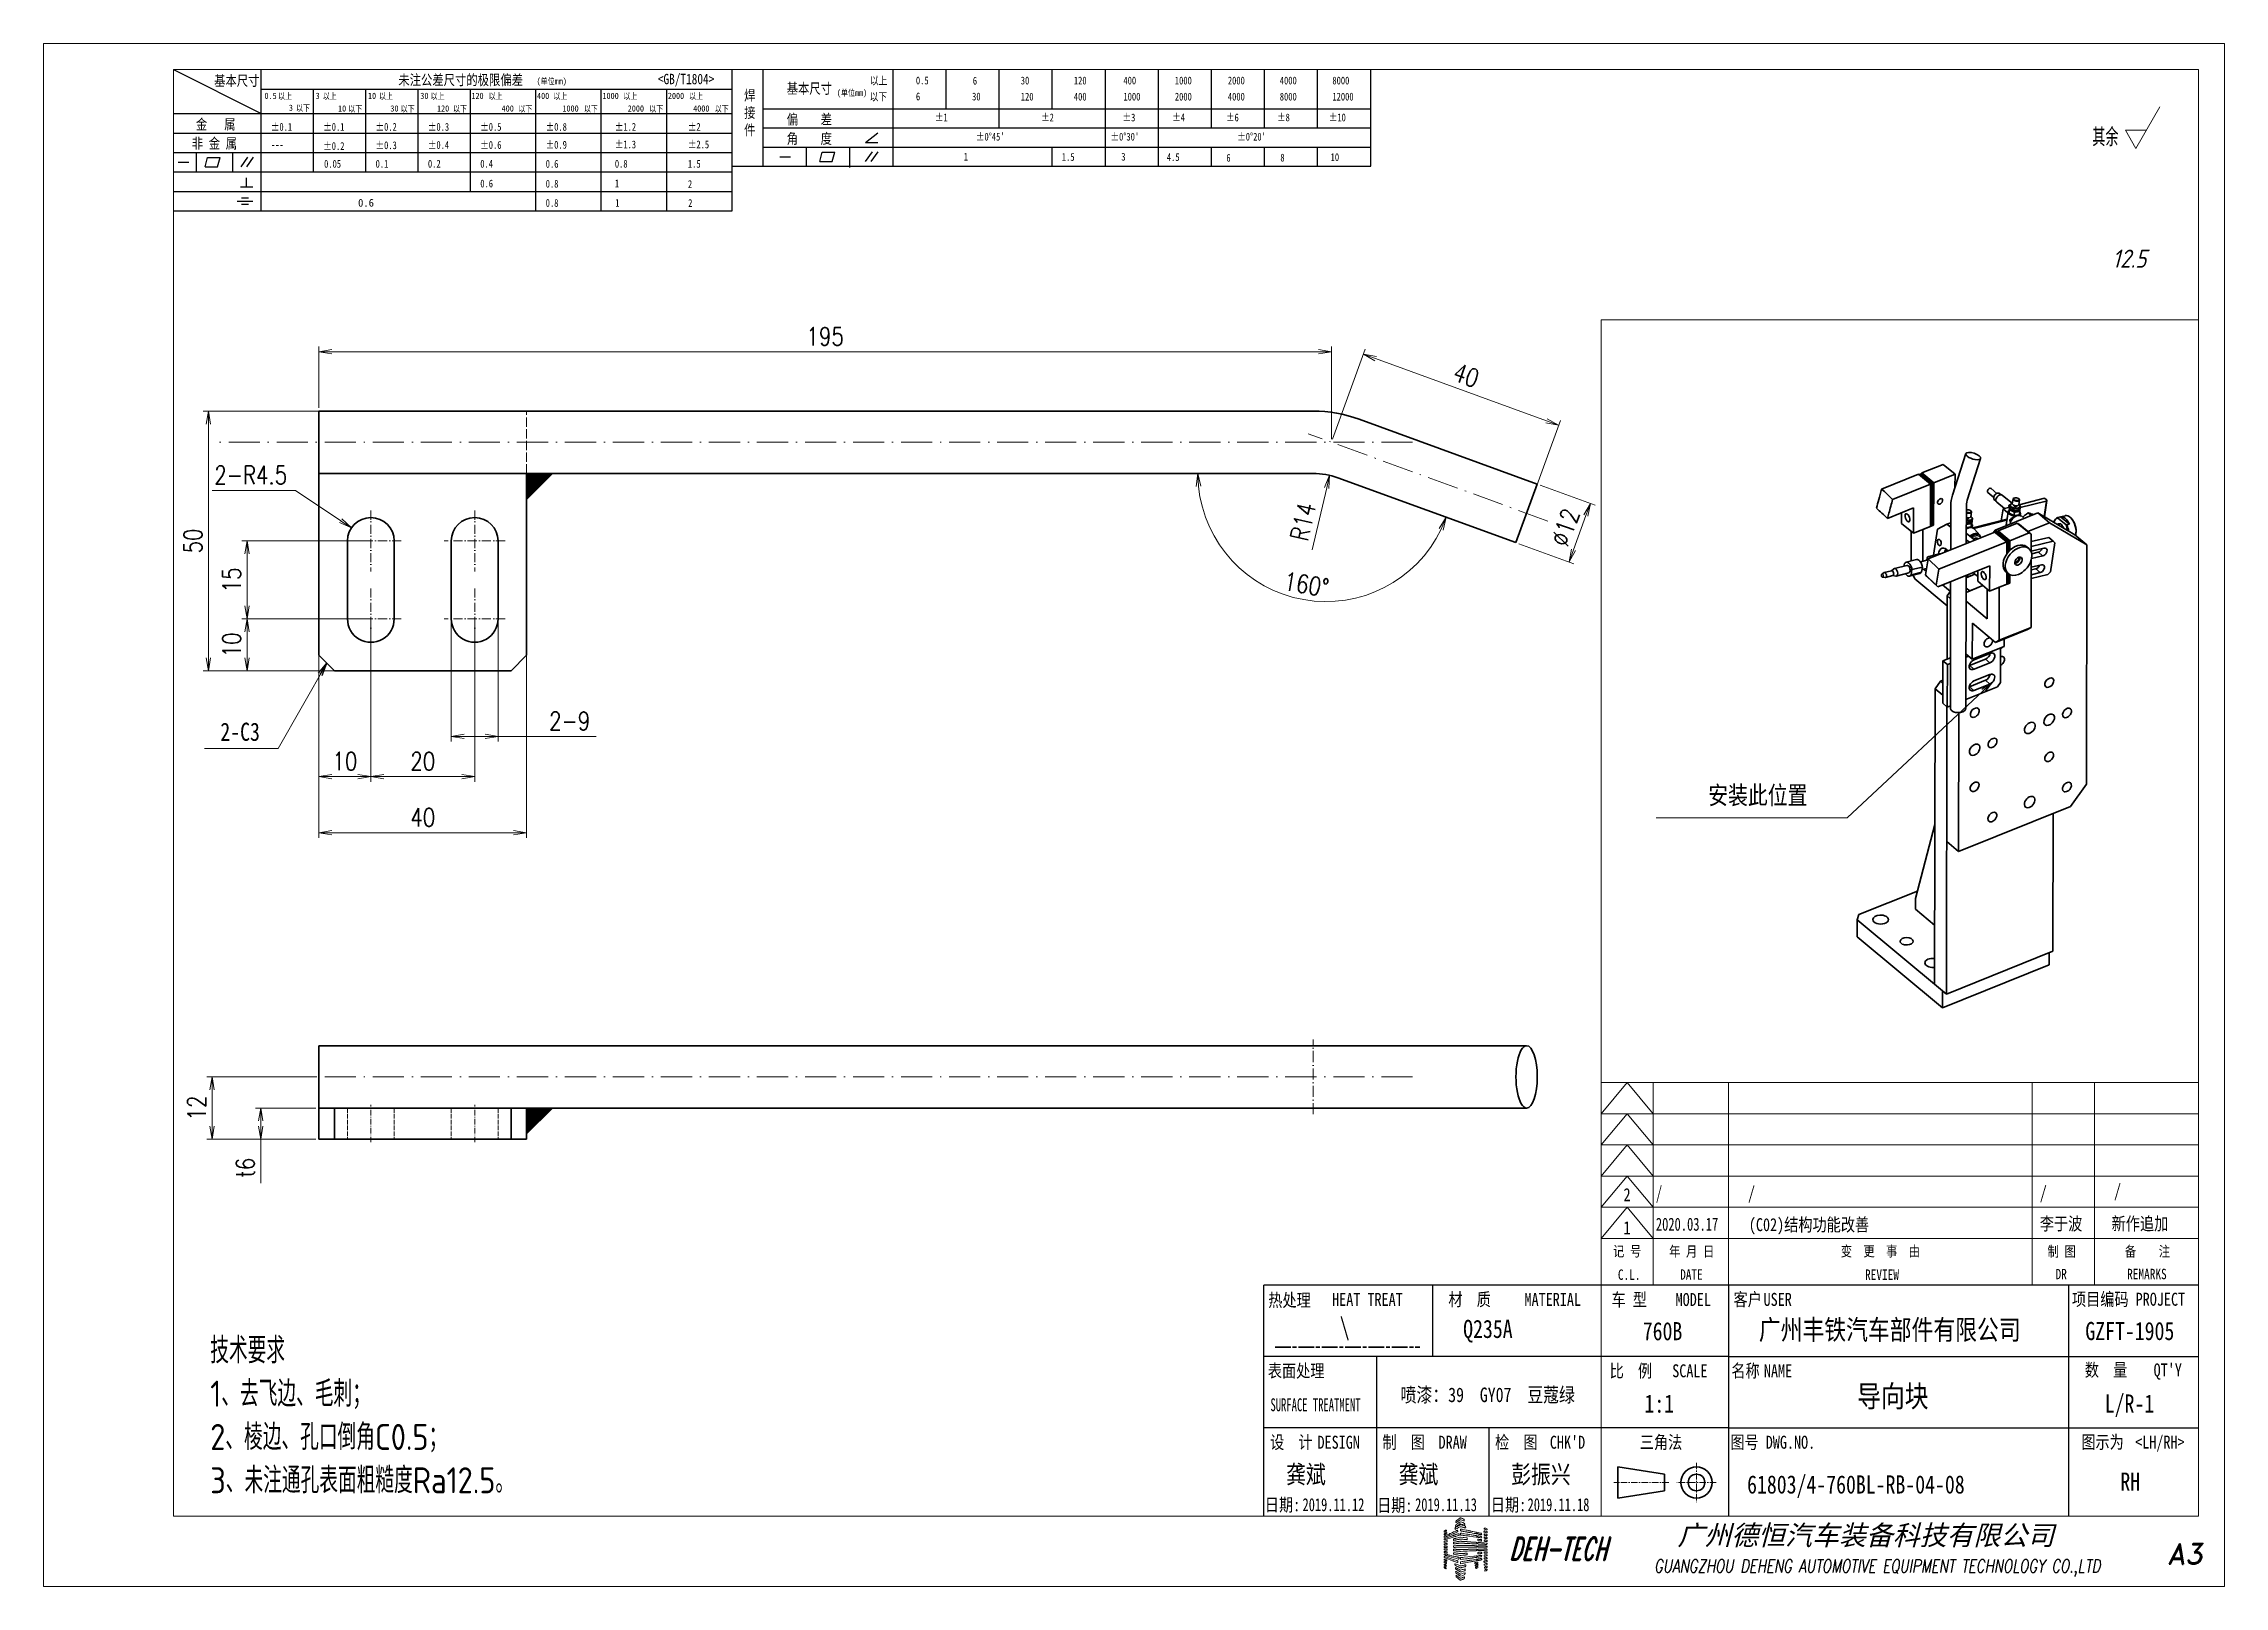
# Model space of a CAD drawing. Header units: millimetres. Extents: x -30157 to 38882, y -29543 to -7215.
# Drawn here: x -29737.1 to -29317.1, y -29542.5 to -29245.5 of the extents above; entities that cross this region are included whole.
import ezdxf
from ezdxf.enums import TextEntityAlignment as Align

# ---------------------------------------------------------------- set-up
doc = ezdxf.new("R2010")
doc.units = ezdxf.units.MM
doc.header["$LTSCALE"] = 0.5
for name, pattern in [('AM_ISO08W050x2', [9, 6, -0.75, 1.5, -0.75]), ('CENTER', [2, 1.25, -0.25, 0.25, -0.25]), ('DASHDOT', [18.5, 12, -3, 0.5, -3]), ('DASHED', [15, 12, -3]), ('DOT2', [0.125, 0, -0.125])]:
    doc.linetypes.add(name, pattern=pattern)
for name, color, linetype, lineweight in [('中心线', 2, 'AM_ISO08W050x2', 18), ('图框', 7, 'Continuous', 18), ('标注线', 3, 'Continuous', 18), ('热处理', 7, 'Continuous', 20), ('粗实线', 7, 'Continuous', 35), ('粗点划线', 6, 'AM_ISO08W050x2', 35)]:
    doc.layers.add(name, color=color, linetype=linetype, lineweight=lineweight)
for name, color, linetype in [('图号', 7, 'Continuous'), ('图名', 7, 'Continuous'), ('图框文字', 7, 'Continuous'), ('数量', 7, 'Continuous'), ('材质', 7, 'Continuous'), ('表面处理', 7, 'Continuous'), ('车型', 7, 'Continuous')]:
    doc.layers.add(name, color=color, linetype=linetype)
doc.layers.add('打印-禁用', color=7, linetype='Continuous', lineweight=15, plot=False)
doc.styles.add('DIM', font='romans.shx', dxfattribs={"width": 0.8, "bigfont": 'bigfont.shx'})
doc.styles.add('STYLE1', font='')
doc.styles.add('国标', font='simfang.ttf', dxfattribs={"width": 0.8})
doc.styles.add('机械长仿宋', font='gbenor.shx', dxfattribs={"height": 1, "bigfont": 'gbcbig.shx'})
doc.styles.add('标题字', font='romand.shx', dxfattribs={"oblique": 10, "bigfont": 'bigfont.shx'})
doc.styles.get('STYLE1').set_extended_font_data('SimSun')
doc.dimstyles.new('DEH 1-1', dxfattribs={"dimtxt": 3.5, "dimasz": 2.5, "dimexe": 1, "dimexo": 0.625, "dimgap": 1.2, "dimtad": 1, "dimtoh": 1, "dimdsep": 46, "dimtxsty": 'DIM', "dimblk": 'OPEN', "dimcen": 0, "dimclrd": 8, "dimclre": 8, "dimclrt": 2, "dimazin": 2, "dimtfac": 0.5, "dimtmove": 0, "dimatfit": 3, "dimldrblk": 'OPEN', "dimfxl": 1, "dimtolj": 2, "dimlwd": 18, "dimlwe": 18, "dimarcsym": 0})
doc.dimstyles.new('DEH 1-1$0', dxfattribs={"dimtxt": 3.5, "dimasz": 2.5, "dimexe": 1, "dimexo": 0.625, "dimgap": 1.2, "dimtad": 1, "dimzin": 9, "dimdsep": 46, "dimtxsty": 'DIM', "dimblk": 'OPEN', "dimcen": 0, "dimclrd": 8, "dimclre": 8, "dimclrt": 2, "dimazin": 2, "dimtfac": 0.5, "dimtmove": 0, "dimatfit": 3, "dimldrblk": 'OPEN', "dimfxl": 1, "dimtolj": 2, "dimlwd": 18, "dimlwe": 18, "dimarcsym": 0})
doc.dimstyles.new('DEH 1-1$4', dxfattribs={"dimtxt": 3.5, "dimasz": 2.5, "dimexe": 1, "dimexo": 0.625, "dimgap": 1.2, "dimtad": 1, "dimtoh": 1, "dimdsep": 46, "dimtxsty": 'DIM', "dimblk": 'OPEN', "dimcen": 0, "dimclrd": 8, "dimclre": 8, "dimclrt": 2, "dimazin": 2, "dimtfac": 0.5, "dimtofl": 0, "dimtmove": 0, "dimatfit": 3, "dimldrblk": 'OPEN', "dimfxl": 1, "dimtolj": 2, "dimlwd": 18, "dimlwe": 18, "dimarcsym": 0})

msp = doc.modelspace()

# ---------------------------------------------------------------- texts
at = {"layer": '图号', "color": 3, "style": '国标', "width": 0.8}
msp.add_text('61803/4-760BL-RB-04-08', height=3.5, dxfattribs=at).set_placement((-29409.011, -29524.649))
at = {"layer": '图名', "color": 3, "style": '国标', "width": 0.8}
msp.add_text('导向块', height=4.2, dxfattribs=at).set_placement((-29380.939, -29508.009), align=Align.CENTER)
at = {"layer": '图框文字', "color": 3, "style": '国标'}
for s, height, width, p in [('2', 2.5, 0.8, (-29432.813, -29468.366)), ('/', 2.5, 0.705904, (-29426.581, -29468.05)), ('/', 2.5, 0.8, (-29408.845, -29468.05)), ('/', 2.5, 0.8, (-29352.64, -29467.952)), ('/', 2.5, 0.8, (-29338.345, -29467.581)), ('(C02)结构功能改善', 2.5, 0.8, (-29408.673, -29474.135)), ('李于波', 2.5, 0.8, (-29352.64, -29473.952)), ('新作追加', 2.5, 0.8, (-29338.809, -29473.941)), ('1', 2.5, 0.8, (-29432.824, -29474.726)), ('2020.03.17', 2.5, 0.705904, (-29426.581, -29474.05)), ('广州丰铁汽车部件有限公司', 3.85, 0.8, (-29406.746, -29495.042)), ('GZFT-1905', 3.5, 0.8, (-29343.874, -29495.113)), ('1:1', 3.5, 0.8, (-29428.79, -29509.089)), ('龚斌', 3.5, 0.8, (-29497.793, -29522.706)), ('龚斌', 3.5, 0.8, (-29476.113, -29522.706)), ('彭振兴', 3.5, 0.8, (-29454.453, -29522.706)), ('2019.11.12', 2.5, 0.7, (-29494.628, -29528.043)), ('2019.11.13', 2.5, 0.7, (-29472.948, -29528.043)), ('2019.11.18', 2.5, 0.7, (-29451.288, -29528.043))]:
    msp.add_text(s, height=height, dxfattribs=dict(at, width=width)).set_placement(p)
at = {"layer": '图框文字', "color": 3, "style": '国标', "width": 0.8}
msp.add_text('RH', height=3.5, dxfattribs=at).set_placement((-29335.219, -29524.106), align=Align.CENTER)
at = {"layer": '数量', "color": 3, "style": '国标', "width": 0.8}
msp.add_text('L/R-1', height=3.5, dxfattribs=at).set_placement((-29335.373, -29509.074), align=Align.CENTER)
at = {"layer": '材质', "color": 3, "style": '国标', "width": 0.8}
for s, p in [('2-C3', (-29699.246, -29379.747)), ('安装此位置', (-29406.948, -29391.962)), ('Q235A', (-29458.933, -29494.703))]:
    msp.add_text(s, height=3.5, dxfattribs=at).set_placement(p, align=Align.CENTER)
at = {"layer": '标注线', "color": 2, "insert": (-29705, -29524.597), "char_height": 5, "width": 114.82461, "attachment_point": 7, "style": '机械长仿宋'}
msp.add_mtext('\\A2;技术要求\\P1、去飞边、毛刺；\\P2、棱边、孔口倒角C0.5；\\P3、未注通孔表面粗糙度Ra12.5。', dxfattribs=at)
at = {"layer": '热处理', "color": 3, "style": '国标', "width": 0.8}
msp.add_text('\\', height=3.5, dxfattribs=at).set_placement((-29486.511, -29494.326), align=Align.CENTER)
at = {"layer": '表面处理', "color": 3, "style": '国标', "width": 0.8}
msp.add_text('喷漆：39  GY07  豆蔻绿', height=2.8, dxfattribs=at).set_placement((-29458.965, -29507.047), align=Align.CENTER)
at = {"layer": '车型', "color": 3, "style": '国标', "width": 0.8}
msp.add_text('760B', height=3.5, dxfattribs=at).set_placement((-29425.296, -29495.142), align=Align.CENTER)

# ---------------------------------------------------------------- blocks, each defined once
blk = doc.blocks.new('GZDEH零件A3图框V01版')
at = {"lineweight": 5}
for p, q in [((3129.32, -1835.39), (3129.31, -1835.43)), ((3129.33, -1835.3), (3129.32, -1835.39)), ((3129.34, -1835.26), (3129.33, -1835.3)), ((3129.35, -1835.17), (3129.34, -1835.26)), ((3129.5, -1835.07), (3129.35, -1835.17)), ((3129.39, -1834.94), (3129.41, -1834.81)), ((3129.49, -1834.91), (3129.39, -1834.94)), ((3129.41, -1834.81), (3129.42, -1834.75)), ((3129.42, -1834.75), (3129.45, -1834.63)), ((3129.45, -1834.63), (3129.57, -1834.55)), ((3129.46, -1834.14), (3129.48, -1834.12)), ((3129.47, -1834.17), (3129.46, -1834.14)), ((3129.49, -1834.18), (3129.47, -1834.17)), ((3129.48, -1834.02), (3129.49, -1833.97)), ((3129.48, -1834.12), (3129.48, -1834.02)), ((3129.49, -1833.97), (3129.51, -1833.87)), ((3129.52, -1834.18), (3129.49, -1834.18)), ((3129.54, -1834.89), (3129.49, -1834.91)), ((3129.49, -1835.41), (3129.55, -1835.37)), ((3129.57, -1835.03), (3129.5, -1835.07)), ((3129.51, -1833.87), (3129.82, -1833.63)), ((3129.53, -1834.18), (3129.52, -1834.18)), ((3129.56, -1834.17), (3129.53, -1834.18)), ((3129.63, -1834.84), (3129.54, -1834.89)), ((3129.55, -1835.37), (3129.67, -1835.29)), ((3129.85, -1833.95), (3129.56, -1834.17)), ((3129.57, -1834.55), (3129.62, -1834.51)), ((3129.72, -1834.94), (3129.57, -1835.03)), ((3129.62, -1834.51), (3129.73, -1834.41)), ((3129.81, -1834.71), (3129.63, -1834.84)), ((3129.67, -1835.29), (3129.72, -1835.3)), ((3129.82, -1834.89), (3129.72, -1834.94)), ((3129.72, -1835.3), (3129.76, -1835.29)), ((3129.73, -1834.41), (3129.76, -1834.42)), ((3129.76, -1834.42), (3129.79, -1834.4)), ((3129.76, -1835.29), (3129.79, -1835.25)), ((3129.79, -1834.4), (3129.8, -1834.38)), ((3129.79, -1835.25), (3129.8, -1835.24)), ((3129.8, -1834.38), (3129.86, -1834.34)), ((3129.8, -1835.24), (3129.81, -1835.24)), ((3129.9, -1834.65), (3129.81, -1834.71)), ((3129.81, -1835.24), (3129.82, -1835.23)), ((3129.82, -1833.63), (3129.97, -1833.5)), ((3129.87, -1834.87), (3129.82, -1834.89)), ((3129.82, -1835.23), (3130.01, -1835.13)), ((3129.99, -1833.84), (3129.85, -1833.95)), ((3129.86, -1834.34), (3129.89, -1834.32)), ((3129.96, -1834.82), (3129.87, -1834.87)), ((3129.89, -1834.32), (3129.94, -1834.28)), ((3130.09, -1834.54), (3129.9, -1834.65)), ((3129.94, -1834.28), (3130.01, -1834.25)), ((3130.08, -1834.74), (3129.96, -1834.82)), ((3129.97, -1833.5), (3130.28, -1833.26)), ((3130.28, -1833.62), (3129.99, -1833.84)), ((3130.01, -1834.25), (3130.04, -1834.23)), ((3130.01, -1835.13), (3130.11, -1835.09)), ((3130.04, -1834.23), (3130.09, -1834.18)), ((3130.15, -1834.71), (3130.08, -1834.74)), ((3130.09, -1834.18), (3130.15, -1834.15)), ((3130.14, -1834.5), (3130.09, -1834.54)), ((3130.11, -1835.09), (3130.3, -1834.99)), ((3130.17, -1834.48), (3130.14, -1834.5)), ((3130.15, -1834.15), (3130.18, -1834.13)), ((3130.27, -1834.64), (3130.15, -1834.71)), ((3130.23, -1834.45), (3130.17, -1834.48)), ((3130.18, -1834.13), (3130.23, -1834.09)), ((3130.23, -1834.09), (3130.26, -1834.08)), ((3130.27, -1834.41), (3130.23, -1834.45)), ((3130.26, -1834.08), (3130.27, -1834.07)), ((3130.27, -1834.07), (3130.28, -1834.05)), ((3130.32, -1834.4), (3130.27, -1834.41)), ((3130.33, -1834.61), (3130.27, -1834.64)), ((3130.28, -1833.26), (3130.35, -1833.26)), ((3130.34, -1833.62), (3130.28, -1833.62)), ((3130.28, -1834.05), (3130.63, -1834.12)), ((3130.3, -1834.99), (3130.39, -1834.98)), ((3130.38, -1834.42), (3130.32, -1834.4)), ((3130.38, -1834.61), (3130.33, -1834.61)), ((3130.37, -1833.62), (3130.34, -1833.62)), ((3130.35, -1833.26), (3130.39, -1833.27)), ((3130.42, -1833.66), (3130.37, -1833.62)), ((3130.69, -1834.53), (3130.38, -1834.42)), ((3130.44, -1834.63), (3130.38, -1834.61)), ((3130.39, -1833.27), (3130.45, -1833.3)), ((3130.39, -1834.98), (3130.44, -1834.98)), ((3130.62, -1833.72), (3130.42, -1833.66)), ((3130.67, -1834.69), (3130.44, -1834.63)), ((3130.44, -1834.98), (3130.54, -1835)), ((3130.45, -1833.3), (3130.65, -1833.36)), ((3130.54, -1835), (3130.71, -1835.06)), ((3130.73, -1833.76), (3130.62, -1833.72)), ((3130.63, -1834.12), (3130.81, -1834.18)), ((3130.65, -1833.36), (3130.76, -1833.4)), ((3130.79, -1834.72), (3130.67, -1834.69)), ((3130.85, -1834.57), (3130.69, -1834.53)), ((3130.71, -1835.06), (3130.79, -1835.08)), ((3130.93, -1833.82), (3130.73, -1833.76)), ((3130.76, -1833.4), (3130.95, -1833.5)), ((3131.02, -1834.78), (3130.79, -1834.72)), ((3130.79, -1835.08), (3130.97, -1835.11)), ((3130.81, -1834.18), (3131.14, -1834.33)), ((3131.17, -1834.65), (3130.85, -1834.57)), ((3130.97, -1833.84), (3130.93, -1833.82)), ((3130.95, -1833.5), (3131, -1833.5)), ((3131, -1833.85), (3130.97, -1833.84)), ((3130.97, -1835.11), (3131.1, -1835.14)), ((3131, -1833.5), (3131.02, -1833.51)), ((3131.05, -1833.87), (3131, -1833.85)), ((3131.02, -1833.51), (3131.07, -1833.52)), ((3131.12, -1834.81), (3131.02, -1834.78)), ((3131.06, -1833.89), (3131.05, -1833.87)), ((3131.1, -1833.88), (3131.06, -1833.89)), ((3131.07, -1833.52), (3131.11, -1833.65)), ((3131.11, -1833.86), (3131.1, -1833.88)), ((3131.1, -1835.14), (3131.17, -1835.16)), ((3131.11, -1833.65), (3131.11, -1833.73)), ((3131.11, -1833.73), (3131.11, -1833.86)), ((3131.17, -1834.82), (3131.12, -1834.81)), ((3131.14, -1834.33), (3131.15, -1834.38)), ((3131.15, -1834.38), (3131.16, -1834.41)), ((3131.16, -1834.41), (3131.19, -1834.46)), ((3131.2, -1834.58), (3131.17, -1834.65)), ((3131.28, -1834.83), (3131.17, -1834.82)), ((3131.17, -1835.16), (3131.3, -1835.19)), ((3131.19, -1834.46), (3131.2, -1834.54)), ((3131.2, -1834.54), (3131.2, -1834.58)), ((3131.3, -1834.86), (3131.28, -1834.83)), ((3131.31, -1834.87), (3131.3, -1834.86)), ((3131.3, -1835.19), (3131.33, -1835.19)), ((3131.34, -1834.88), (3131.31, -1834.87)), ((3131.33, -1835.19), (3131.34, -1835.19)), ((3131.35, -1834.97), (3131.34, -1834.88)), ((3131.34, -1835.19), (3131.36, -1835.17)), ((3131.36, -1835.01), (3131.35, -1834.97)), ((3131.38, -1835.1), (3131.36, -1835.01)), ((3131.36, -1835.17), (3131.37, -1835.14)), ((3131.37, -1835.13), (3131.38, -1835.1)), ((3131.37, -1835.14), (3131.37, -1835.13)), ((3135, -1835.23), (3134.95, -1835.31)), ((3134.95, -1835.31), (3134.95, -1835.37)), ((3134.95, -1835.37), (3134.98, -1835.46)), ((3135.18, -1835.25), (3135, -1835.23)), ((3135.28, -1835.28), (3135.18, -1835.25)), ((3135.45, -1835.35), (3135.28, -1835.28)), ((3135.49, -1835.43), (3135.45, -1835.35)), ((3127.23, -1835.85), (3127.21, -1835.92)), ((3127.21, -1835.92), (3127.22, -1835.96)), ((3127.24, -1836.82), (3127.21, -1836.9)), ((3127.21, -1836.9), (3127.22, -1836.95)), ((3127.22, -1838.33), (3127.21, -1838.38)), ((3127.21, -1838.38), (3127.24, -1838.45)), ((3127.22, -1838.82), (3127.21, -1838.87)), ((3127.21, -1838.87), (3127.24, -1838.93)), ((3127.22, -1839.31), (3127.21, -1839.37)), ((3127.21, -1839.37), (3127.24, -1839.44)), ((3127.22, -1835.96), (3127.25, -1836.02)), ((3127.22, -1836.95), (3127.25, -1837.02)), ((3127.23, -1837.3), (3127.22, -1837.38)), ((3127.22, -1837.38), (3127.22, -1837.42)), ((3127.22, -1837.42), (3127.25, -1837.5)), ((3127.23, -1837.82), (3127.22, -1837.89)), ((3127.22, -1837.89), (3127.22, -1837.93)), ((3127.22, -1837.93), (3127.25, -1838)), ((3127.25, -1838.26), (3127.22, -1838.33)), ((3127.25, -1838.75), (3127.22, -1838.82)), ((3127.25, -1839.25), (3127.22, -1839.31)), ((3127.29, -1835.8), (3127.23, -1835.85)), ((3127.24, -1836.34), (3127.23, -1836.36)), ((3127.23, -1836.36), (3127.23, -1836.42)), ((3127.23, -1836.42), (3127.23, -1836.45)), ((3127.23, -1836.45), (3127.23, -1836.51)), ((3127.23, -1836.51), (3127.33, -1836.51)), ((3127.36, -1837.25), (3127.23, -1837.3)), ((3127.26, -1837.77), (3127.23, -1837.82)), ((3127.25, -1836.34), (3127.24, -1836.34)), ((3127.61, -1836.62), (3127.24, -1836.82)), ((3127.24, -1838.45), (3127.25, -1838.46)), ((3127.24, -1838.93), (3127.25, -1838.94)), ((3127.24, -1839.44), (3127.33, -1839.46)), ((3127.25, -1836.02), (3127.26, -1836.03)), ((3127.27, -1836.32), (3127.25, -1836.34)), ((3127.25, -1837.02), (3127.39, -1836.98)), ((3127.25, -1837.5), (3127.42, -1837.46)), ((3127.25, -1838), (3127.47, -1837.96)), ((3127.34, -1838.25), (3127.25, -1838.26)), ((3127.25, -1838.46), (3127.26, -1838.47)), ((3127.25, -1838.48), (3127.48, -1838.47)), ((3127.26, -1838.47), (3127.25, -1838.48)), ((3127.41, -1838.74), (3127.25, -1838.75)), ((3127.25, -1838.94), (3127.26, -1838.95)), ((3127.26, -1838.95), (3127.25, -1838.96)), ((3127.25, -1838.96), (3127.47, -1838.96)), ((3127.47, -1839.25), (3127.25, -1839.25)), ((3127.26, -1836.03), (3127.27, -1836.03)), ((3127.29, -1837.75), (3127.26, -1837.77)), ((3127.27, -1836.03), (3127.28, -1836.03)), ((3127.42, -1836.21), (3127.27, -1836.32)), ((3127.28, -1836.03), (3127.44, -1835.95)), ((3127.32, -1835.77), (3127.29, -1835.8)), ((3127.35, -1837.75), (3127.29, -1837.75)), ((3127.4, -1835.73), (3127.32, -1835.77)), ((3127.33, -1836.51), (3127.39, -1836.49)), ((3127.33, -1839.46), (3127.38, -1839.46)), ((3127.38, -1838.24), (3127.34, -1838.25)), ((3127.5, -1837.71), (3127.35, -1837.75)), ((3127.43, -1837.22), (3127.36, -1837.25)), ((3127.47, -1838.23), (3127.38, -1838.24)), ((3127.38, -1839.46), (3127.47, -1839.48)), ((3127.39, -1836.49), (3127.47, -1836.43)), ((3127.39, -1836.98), (3127.46, -1836.95)), ((3127.47, -1835.66), (3127.4, -1835.73)), ((3127.49, -1838.73), (3127.41, -1838.74)), ((3127.51, -1836.16), (3127.42, -1836.21)), ((3127.42, -1837.46), (3127.5, -1837.44)), ((3127.57, -1837.17), (3127.43, -1837.22)), ((3127.44, -1835.95), (3127.52, -1835.9)), ((3127.46, -1836.95), (3127.59, -1836.88)), ((3127.52, -1835.63), (3127.47, -1835.65)), ((3127.47, -1836.43), (3127.57, -1836.39)), ((3127.47, -1837.96), (3127.58, -1837.94)), ((3127.6, -1838.19), (3127.47, -1838.23)), ((3127.47, -1838.96), (3127.58, -1838.96)), ((3127.57, -1839.25), (3127.47, -1839.25)), ((3127.47, -1839.48), (3127.58, -1839.48)), ((3127.48, -1838.47), (3127.59, -1838.46)), ((3127.65, -1838.72), (3127.49, -1838.73)), ((3127.5, -1837.44), (3127.66, -1837.39)), ((3127.58, -1837.69), (3127.5, -1837.71)), ((3127.69, -1836.08), (3127.51, -1836.16)), ((3127.61, -1835.62), (3127.52, -1835.63)), ((3127.52, -1835.9), (3127.66, -1835.78)), ((3127.57, -1836.39), (3127.63, -1836.36)), ((3127.68, -1837.13), (3127.57, -1837.17)), ((3127.78, -1839.25), (3127.57, -1839.25)), ((3127.73, -1837.65), (3127.58, -1837.69)), ((3127.58, -1837.94), (3127.78, -1837.87)), ((3127.58, -1838.96), (3127.81, -1838.96)), ((3127.58, -1839.48), (3127.63, -1839.48)), ((3127.59, -1836.88), (3127.69, -1836.85)), ((3127.59, -1838.46), (3127.81, -1838.41)), ((3127.67, -1838.19), (3127.6, -1838.19)), ((3127.67, -1835.66), (3127.61, -1835.62)), ((3127.8, -1836.53), (3127.61, -1836.62)), ((3127.63, -1836.36), (3127.71, -1836.29)), ((3127.63, -1839.48), (3127.73, -1839.48)), ((3127.7, -1838.72), (3127.65, -1838.72)), ((3127.66, -1835.78), (3127.68, -1835.72)), ((3127.66, -1837.39), (3127.78, -1837.35)), ((3127.68, -1835.72), (3127.67, -1835.67)), ((3127.81, -1838.19), (3127.67, -1838.19)), ((3127.74, -1837.11), (3127.68, -1837.13)), ((3127.72, -1836.16), (3127.69, -1836.08)), ((3127.69, -1836.85), (3127.74, -1836.83)), ((3127.73, -1838.72), (3127.7, -1838.72)), ((3127.71, -1836.29), (3127.72, -1836.2)), ((3127.72, -1836.2), (3127.72, -1836.16)), ((3127.75, -1837.63), (3127.73, -1837.65)), ((3127.78, -1838.73), (3127.73, -1838.72)), ((3127.73, -1839.48), (3127.73, -1839.49)), ((3127.73, -1839.49), (3127.73, -1839.5)), ((3127.73, -1839.5), (3127.73, -1839.51)), ((3127.73, -1839.51), (3127.76, -1839.51)), ((3127.74, -1836.83), (3127.83, -1836.79)), ((3127.85, -1837.08), (3127.74, -1837.11)), ((3127.78, -1837.64), (3127.75, -1837.63)), ((3127.76, -1839.51), (3127.78, -1839.51)), ((3127.78, -1837.35), (3127.83, -1837.33)), ((3127.79, -1837.66), (3127.78, -1837.64)), ((3127.78, -1837.87), (3127.82, -1837.8)), ((3127.81, -1838.79), (3127.78, -1838.73)), ((3127.81, -1839.34), (3127.78, -1839.25)), ((3127.78, -1839.51), (3127.81, -1839.48)), ((3127.82, -1837.74), (3127.79, -1837.66)), ((3128.19, -1836.38), (3127.8, -1836.53)), ((3127.81, -1838.28), (3127.81, -1838.19)), ((3127.81, -1838.32), (3127.81, -1838.28)), ((3127.81, -1838.41), (3127.81, -1838.32)), ((3127.81, -1838.82), (3127.81, -1838.79)), ((3127.82, -1838.89), (3127.81, -1838.82)), ((3127.81, -1838.91), (3127.82, -1838.89)), ((3127.81, -1838.93), (3127.81, -1838.91)), ((3127.81, -1838.96), (3127.81, -1838.93)), ((3127.82, -1839.39), (3127.81, -1839.34)), ((3127.81, -1839.48), (3127.82, -1839.39)), ((3127.82, -1837.8), (3127.82, -1837.74)), ((3127.83, -1836.79), (3127.95, -1836.75)), ((3127.83, -1837.33), (3127.95, -1837.29)), ((3127.87, -1837.07), (3127.85, -1837.08)), ((3127.88, -1837.06), (3127.87, -1837.07)), ((3127.9, -1837.05), (3127.88, -1837.06)), ((3128.05, -1837), (3127.9, -1837.05)), ((3127.95, -1836.75), (3128.01, -1836.72)), ((3127.95, -1837.29), (3128.36, -1837.17)), ((3128.01, -1836.72), (3128.12, -1836.66)), ((3128.12, -1836.98), (3128.05, -1837)), ((3128.12, -1836.66), (3128.17, -1836.66)), ((3128.26, -1836.93), (3128.12, -1836.98)), ((3128.17, -1836.66), (3128.2, -1836.65)), ((3128.28, -1836.33), (3128.19, -1836.38)), ((3128.2, -1836.65), (3128.24, -1836.62)), ((3128.24, -1836.62), (3128.5, -1836.52)), ((3128.28, -1836.92), (3128.26, -1836.93)), ((3128.33, -1836.31), (3128.28, -1836.33)), ((3128.29, -1836.92), (3128.28, -1836.92)), ((3128.31, -1836.91), (3128.29, -1836.92)), ((3128.48, -1836.85), (3128.31, -1836.91)), ((3128.43, -1836.26), (3128.33, -1836.31)), ((3128.36, -1837.17), (3128.57, -1837.1)), ((3128.84, -1836.08), (3128.43, -1836.26)), ((3128.57, -1836.82), (3128.48, -1836.85)), ((3128.5, -1836.52), (3128.63, -1836.46)), ((3128.74, -1836.76), (3128.57, -1836.82)), ((3128.57, -1837.1), (3128.98, -1836.98)), ((3128.63, -1836.46), (3128.88, -1836.36)), ((3128.76, -1836.75), (3128.74, -1836.76)), ((3128.77, -1836.75), (3128.76, -1836.75)), ((3128.79, -1836.74), (3128.77, -1836.75)), ((3128.9, -1836.7), (3128.79, -1836.74)), ((3129.05, -1835.99), (3128.84, -1836.08)), ((3128.88, -1836.36), (3129.01, -1836.32)), ((3128.96, -1836.68), (3128.9, -1836.7)), ((3129.08, -1836.64), (3128.96, -1836.68)), ((3128.98, -1836.98), (3129.09, -1836.94)), ((3129.01, -1839.4), (3129, -1839.47)), ((3129, -1839.47), (3129.04, -1839.56)), ((3129.01, -1836.32), (3129.06, -1836.29)), ((3129.05, -1839.32), (3129.01, -1839.4)), ((3129.05, -1837.33), (3129.02, -1837.42)), ((3129.02, -1837.42), (3129.02, -1837.47)), ((3129.02, -1837.47), (3129.04, -1837.57)), ((3129.05, -1838), (3129.02, -1838.09)), ((3129.02, -1838.09), (3129.02, -1838.15)), ((3129.02, -1838.15), (3129.04, -1838.24)), ((3129.05, -1838.65), (3129.02, -1838.74)), ((3129.02, -1838.74), (3129.02, -1838.79)), ((3129.02, -1838.79), (3129.04, -1838.89)), ((3129.04, -1837.57), (3129.05, -1837.58)), ((3129.04, -1838.24), (3129.06, -1838.26)), ((3129.04, -1838.89), (3129.06, -1838.91)), ((3129.04, -1839.56), (3129.05, -1839.57)), ((3129.46, -1835.81), (3129.05, -1835.99)), ((3129.13, -1837.3), (3129.05, -1837.33)), ((3129.05, -1837.58), (3129.06, -1837.6)), ((3129.06, -1837.6), (3129.05, -1837.62)), ((3129.05, -1837.62), (3129.08, -1837.61)), ((3129.09, -1837.97), (3129.05, -1838)), ((3129.13, -1838.64), (3129.05, -1838.65)), ((3129.24, -1839.32), (3129.05, -1839.32)), ((3129.05, -1839.57), (3129.06, -1839.59)), ((3129.06, -1839.59), (3129.05, -1839.6)), ((3129.05, -1839.6), (3129.07, -1839.59)), ((3129.06, -1836.29), (3129.17, -1836.23)), ((3129.06, -1838.26), (3129.07, -1838.27)), ((3129.06, -1838.91), (3129.06, -1838.93)), ((3129.06, -1838.93), (3129.08, -1838.96)), ((3129.07, -1838.27), (3129.09, -1838.29)), ((3129.07, -1839.59), (3129.1, -1839.61)), ((3129.09, -1836.63), (3129.08, -1836.64)), ((3129.08, -1837.61), (3129.1, -1837.61)), ((3129.08, -1838.96), (3129.18, -1838.96)), ((3129.1, -1836.63), (3129.09, -1836.63)), ((3129.09, -1836.94), (3129.15, -1836.92)), ((3129.12, -1837.96), (3129.09, -1837.97)), ((3129.09, -1838.27), (3129.11, -1838.26)), ((3129.09, -1838.29), (3129.09, -1838.27)), ((3129.12, -1836.62), (3129.1, -1836.63)), ((3129.1, -1837.61), (3129.12, -1837.6)), ((3129.11, -1838.26), (3129.12, -1838.27)), ((3129.24, -1836.58), (3129.12, -1836.62)), ((3129.12, -1837.6), (3129.22, -1837.58)), ((3129.17, -1837.96), (3129.12, -1837.96)), ((3129.12, -1838.27), (3129.3, -1838.26)), ((3129.16, -1837.28), (3129.13, -1837.3)), ((3129.17, -1838.64), (3129.13, -1838.64)), ((3129.15, -1836.92), (3129.27, -1836.88)), ((3129.24, -1837.27), (3129.16, -1837.28)), ((3129.17, -1836.23), (3129.22, -1836.23)), ((3129.29, -1837.94), (3129.17, -1837.96)), ((3129.24, -1838.63), (3129.17, -1838.64)), ((3129.18, -1838.96), (3129.23, -1838.96)), ((3129.22, -1836.23), (3129.25, -1836.22)), ((3129.22, -1837.58), (3129.27, -1837.57)), ((3129.23, -1838.96), (3129.34, -1838.96)), ((3129.3, -1836.56), (3129.24, -1836.58)), ((3129.31, -1837.23), (3129.24, -1837.27)), ((3129.59, -1838.61), (3129.24, -1838.63)), ((3129.34, -1839.32), (3129.24, -1839.32)), ((3129.25, -1836.22), (3129.29, -1836.19)), ((3129.27, -1836.88), (3129.4, -1836.85)), ((3129.27, -1837.57), (3129.36, -1837.56)), ((3129.29, -1836.19), (3129.52, -1836.1)), ((3129.34, -1837.93), (3129.29, -1837.94)), ((3129.41, -1836.52), (3129.3, -1836.56)), ((3129.3, -1838.26), (3129.38, -1838.25)), ((3129.31, -1835.43), (3129.32, -1835.45)), ((3129.36, -1837.23), (3129.31, -1837.23)), ((3129.32, -1835.45), (3129.35, -1835.48)), ((3129.46, -1837.91), (3129.34, -1837.93)), ((3129.34, -1838.94), (3129.34, -1838.93)), ((3129.34, -1838.93), (3131, -1838.93)), ((3129.34, -1838.95), (3129.34, -1838.94)), ((3129.34, -1838.96), (3129.34, -1838.95)), ((3129.53, -1839.32), (3129.34, -1839.32)), ((3129.35, -1835.48), (3129.49, -1835.41)), ((3129.44, -1837.23), (3129.36, -1837.23)), ((3129.36, -1837.56), (3129.4, -1837.55)), ((3129.38, -1838.25), (3129.56, -1838.23)), ((3129.4, -1836.85), (3129.47, -1836.83)), ((3129.4, -1837.55), (3129.42, -1837.54)), ((3129.43, -1836.52), (3129.41, -1836.52)), ((3129.42, -1837.54), (3129.46, -1837.53)), ((3129.44, -1836.51), (3129.43, -1836.52)), ((3129.46, -1836.5), (3129.44, -1836.51)), ((3129.5, -1837.2), (3129.44, -1837.23)), ((3129.56, -1835.76), (3129.46, -1835.81)), ((3129.63, -1836.44), (3129.46, -1836.5)), ((3129.46, -1837.53), (3129.6, -1837.5)), ((3129.53, -1837.91), (3129.46, -1837.91)), ((3129.47, -1836.83), (3129.6, -1836.79)), ((3129.53, -1837.18), (3129.5, -1837.2)), ((3129.52, -1836.1), (3129.64, -1836.05)), ((3129.6, -1837.17), (3129.53, -1837.18)), ((3129.56, -1837.91), (3129.53, -1837.91)), ((3129.53, -1839.33), (3129.53, -1839.32)), ((3129.53, -1839.34), (3129.53, -1839.33)), ((3129.53, -1839.33), (3129.53, -1839.33)), ((3129.75, -1839.34), (3129.53, -1839.34)), ((3129.6, -1835.73), (3129.56, -1835.76)), ((3129.63, -1837.89), (3129.56, -1837.91)), ((3129.56, -1838.23), (3129.6, -1838.22)), ((3129.76, -1838.61), (3129.59, -1838.61)), ((3129.7, -1835.69), (3129.6, -1835.73)), ((3129.6, -1836.79), (3129.75, -1836.74)), ((3129.87, -1837.1), (3129.6, -1837.17)), ((3129.6, -1837.5), (3129.67, -1837.49)), ((3129.6, -1838.22), (3129.62, -1838.22)), ((3129.62, -1838.22), (3129.66, -1838.21)), ((3129.72, -1836.41), (3129.63, -1836.44)), ((3129.75, -1837.86), (3129.63, -1837.89)), ((3129.64, -1836.05), (3129.87, -1835.95)), ((3129.66, -1838.21), (3129.72, -1838.21)), ((3129.67, -1837.49), (3129.82, -1837.46)), ((3129.73, -1835.67), (3129.7, -1835.69)), ((3129.89, -1836.36), (3129.72, -1836.41)), ((3129.72, -1838.21), (3129.74, -1838.21)), ((3129.76, -1835.67), (3129.73, -1835.67)), ((3129.74, -1838.21), (3129.79, -1838.21)), ((3129.75, -1836.74), (3129.82, -1836.72)), ((3129.81, -1837.85), (3129.75, -1837.86)), ((3129.86, -1839.34), (3129.75, -1839.34)), ((3129.79, -1835.67), (3129.76, -1835.67)), ((3130.11, -1838.59), (3129.76, -1838.61)), ((3129.82, -1835.76), (3129.79, -1835.67)), ((3129.79, -1838.21), (3129.87, -1838.2)), ((3129.94, -1837.85), (3129.81, -1837.85)), ((3129.84, -1835.81), (3129.82, -1835.76)), ((3129.82, -1836.72), (3129.96, -1836.67)), ((3129.82, -1837.46), (3129.86, -1837.45)), ((3129.88, -1835.89), (3129.84, -1835.81)), ((3129.86, -1837.45), (3129.88, -1837.45)), ((3130.08, -1839.34), (3129.86, -1839.34)), ((3129.87, -1835.95), (3129.88, -1835.93)), ((3130.01, -1837.07), (3129.87, -1837.1)), ((3129.87, -1838.2), (3129.91, -1838.19)), ((3129.88, -1835.91), (3129.88, -1835.89)), ((3129.88, -1835.93), (3129.88, -1835.91)), ((3129.88, -1837.45), (3129.91, -1837.44)), ((3129.94, -1836.33), (3129.89, -1836.36)), ((3129.91, -1837.44), (3130.06, -1837.41)), ((3129.91, -1838.19), (3129.99, -1838.17)), ((3129.98, -1836.32), (3129.94, -1836.33)), ((3130.06, -1837.83), (3129.94, -1837.85)), ((3129.96, -1836.67), (3130.03, -1836.66)), ((3130.03, -1836.32), (3129.98, -1836.32)), ((3129.99, -1838.17), (3130.08, -1838.17)), ((3130.27, -1837), (3130.01, -1837.07)), ((3130.1, -1836.42), (3130.03, -1836.32)), ((3130.03, -1836.66), (3130.07, -1836.65)), ((3130.06, -1837.41), (3130.13, -1837.39)), ((3130.13, -1837.81), (3130.06, -1837.83)), ((3130.07, -1836.65), (3130.12, -1836.61)), ((3130.08, -1838.17), (3130.13, -1838.17)), ((3130.08, -1839.35), (3130.08, -1839.34)), ((3130.08, -1839.36), (3130.08, -1839.35)), ((3130.43, -1839.36), (3130.08, -1839.36)), ((3130.08, -1839.36), (3130.08, -1839.36)), ((3130.12, -1836.49), (3130.1, -1836.42)), ((3130.19, -1838.58), (3130.11, -1838.59)), ((3130.12, -1836.61), (3130.12, -1836.49)), ((3130.13, -1837.39), (3130.27, -1837.36)), ((3130.25, -1837.78), (3130.13, -1837.81)), ((3130.13, -1838.17), (3130.23, -1838.17)), ((3130.24, -1838.58), (3130.19, -1838.58)), ((3130.23, -1838.15), (3130.23, -1838.14)), ((3130.23, -1838.14), (3130.4, -1838.14)), ((3130.23, -1838.16), (3130.23, -1838.15)), ((3130.23, -1838.17), (3130.23, -1838.16)), ((3130.32, -1838.57), (3130.24, -1838.58)), ((3130.38, -1837.78), (3130.25, -1837.78)), ((3130.32, -1837), (3130.27, -1837)), ((3130.27, -1837.36), (3130.3, -1837.36)), ((3130.3, -1837.36), (3130.31, -1837.36)), ((3130.31, -1837.36), (3130.33, -1837.35)), ((3130.34, -1837), (3130.32, -1837)), ((3130.58, -1838.57), (3130.32, -1838.57)), ((3130.33, -1837.35), (3130.35, -1837.35)), ((3130.38, -1836.99), (3130.34, -1837)), ((3130.36, -1835.44), (3130.35, -1835.43)), ((3130.35, -1835.43), (3130.35, -1835.56)), ((3130.35, -1835.56), (3130.35, -1835.62)), ((3130.35, -1835.62), (3130.35, -1835.75)), ((3130.35, -1835.75), (3130.49, -1835.8)), ((3130.38, -1836.21), (3130.35, -1836.23)), ((3130.35, -1836.23), (3130.35, -1836.35)), ((3130.35, -1836.35), (3130.35, -1836.41)), ((3130.35, -1836.41), (3130.35, -1836.54)), ((3130.35, -1836.54), (3130.43, -1836.58)), ((3130.35, -1837.35), (3130.36, -1837.35)), ((3130.37, -1835.42), (3130.36, -1835.43)), ((3130.36, -1835.43), (3130.36, -1835.44)), ((3130.36, -1837.35), (3130.38, -1837.35)), ((3130.68, -1835.46), (3130.37, -1835.42)), ((3130.4, -1836.21), (3130.38, -1836.21)), ((3130.86, -1837.04), (3130.38, -1836.99)), ((3130.38, -1837.35), (3130.43, -1837.36)), ((3130.45, -1837.78), (3130.38, -1837.78)), ((3130.43, -1836.2), (3130.4, -1836.21)), ((3130.4, -1838.14), (3130.48, -1838.14)), ((3130.5, -1836.22), (3130.43, -1836.2)), ((3130.43, -1836.58), (3130.48, -1836.59)), ((3130.43, -1837.36), (3130.46, -1837.36)), ((3130.6, -1839.36), (3130.43, -1839.36)), ((3130.59, -1837.78), (3130.45, -1837.78)), ((3130.46, -1837.36), (3130.51, -1837.36)), ((3130.48, -1836.59), (3130.57, -1836.58)), ((3130.48, -1838.14), (3130.66, -1838.14)), ((3130.49, -1835.8), (3130.57, -1835.82)), ((3130.54, -1836.22), (3130.5, -1836.22)), ((3130.51, -1837.36), (3130.72, -1837.38)), ((3130.61, -1836.24), (3130.54, -1836.22)), ((3130.57, -1835.82), (3130.73, -1835.83)), ((3130.57, -1836.58), (3130.61, -1836.59)), ((3130.71, -1838.57), (3130.58, -1838.57)), ((3130.59, -1837.79), (3130.59, -1837.78)), ((3130.59, -1837.8), (3130.59, -1837.79)), ((3130.59, -1837.81), (3130.59, -1837.8)), ((3130.73, -1837.81), (3130.59, -1837.81)), ((3130.95, -1839.36), (3130.6, -1839.36)), ((3130.97, -1836.29), (3130.61, -1836.24)), ((3130.61, -1836.59), (3130.62, -1836.59)), ((3130.62, -1836.59), (3130.66, -1836.6)), ((3130.66, -1836.6), (3130.86, -1836.63)), ((3130.66, -1838.14), (3130.66, -1838.15)), ((3130.66, -1838.15), (3130.66, -1838.16)), ((3130.66, -1838.16), (3130.66, -1838.17)), ((3130.66, -1838.17), (3130.85, -1838.17)), ((3130.84, -1835.49), (3130.68, -1835.46)), ((3130.97, -1838.57), (3130.71, -1838.57)), ((3130.72, -1837.38), (3130.83, -1837.39)), ((3130.73, -1835.83), (3130.83, -1835.85)), ((3130.8, -1837.81), (3130.73, -1837.81)), ((3130.95, -1837.81), (3130.8, -1837.81)), ((3130.83, -1835.85), (3130.87, -1835.86)), ((3130.83, -1837.39), (3131.04, -1837.41)), ((3131.14, -1835.57), (3130.84, -1835.49)), ((3130.85, -1838.17), (3130.95, -1838.17)), ((3130.86, -1836.63), (3130.96, -1836.64)), ((3131.09, -1837.07), (3130.86, -1837.04)), ((3130.87, -1835.86), (3130.97, -1835.88)), ((3130.95, -1837.82), (3130.95, -1837.81)), ((3130.95, -1837.83), (3130.95, -1837.82)), ((3130.95, -1837.82), (3130.95, -1837.82)), ((3131.08, -1837.83), (3130.95, -1837.83)), ((3130.95, -1838.17), (3131.14, -1838.17)), ((3131.31, -1839.34), (3130.95, -1839.34)), ((3130.95, -1839.34), (3130.95, -1839.35)), ((3130.95, -1839.35), (3130.95, -1839.36)), ((3130.95, -1839.36), (3130.95, -1839.36)), ((3130.96, -1836.64), (3131.16, -1836.67)), ((3130.97, -1835.88), (3131.03, -1835.89)), ((3131.16, -1836.32), (3130.97, -1836.29)), ((3130.97, -1838.58), (3130.97, -1838.57)), ((3130.97, -1838.59), (3130.97, -1838.58)), ((3130.97, -1838.6), (3130.97, -1838.59)), ((3131.37, -1838.6), (3130.97, -1838.6)), ((3131, -1838.93), (3131.83, -1838.93)), ((3131.03, -1835.89), (3131.06, -1835.89)), ((3131.04, -1837.41), (3131.09, -1837.42)), ((3131.06, -1835.89), (3131.11, -1835.9)), ((3131.15, -1837.83), (3131.08, -1837.83)), ((3131.57, -1837.12), (3131.09, -1837.07)), ((3131.09, -1837.42), (3131.12, -1837.42)), ((3131.11, -1835.9), (3131.26, -1835.93)), ((3131.12, -1837.42), (3131.17, -1837.42)), ((3131.47, -1835.63), (3131.14, -1835.57)), ((3131.14, -1838.17), (3131.14, -1838.18)), ((3131.14, -1838.18), (3131.14, -1838.18)), ((3131.14, -1838.18), (3131.14, -1838.19)), ((3131.14, -1838.19), (3131.34, -1838.19)), ((3131.28, -1837.83), (3131.15, -1837.83)), ((3131.52, -1836.38), (3131.16, -1836.32)), ((3131.16, -1836.67), (3131.43, -1836.7)), ((3131.17, -1837.42), (3131.22, -1837.42)), ((3131.22, -1837.42), (3131.24, -1837.42)), ((3131.24, -1837.42), (3131.28, -1837.42)), ((3131.26, -1835.93), (3131.33, -1835.94)), ((3131.28, -1837.42), (3131.28, -1837.43)), ((3131.28, -1837.43), (3131.28, -1837.44)), ((3131.28, -1837.44), (3131.28, -1837.45)), ((3131.28, -1837.45), (3131.39, -1837.45)), ((3131.28, -1837.84), (3131.28, -1837.83)), ((3131.28, -1837.85), (3131.28, -1837.84)), ((3131.43, -1837.85), (3131.28, -1837.85)), ((3131.28, -1837.85), (3131.28, -1837.85)), ((3131.49, -1839.34), (3131.31, -1839.34)), ((3131.33, -1835.94), (3131.47, -1835.97)), ((3131.34, -1838.19), (3131.44, -1838.19)), ((3131.57, -1838.6), (3131.37, -1838.6)), ((3131.39, -1837.45), (3131.44, -1837.45)), ((3131.43, -1836.7), (3131.56, -1836.72)), ((3131.51, -1837.85), (3131.43, -1837.85)), ((3131.44, -1837.45), (3131.54, -1837.45)), ((3131.44, -1838.19), (3131.64, -1838.19)), ((3131.64, -1835.67), (3131.47, -1835.63)), ((3131.47, -1835.97), (3131.53, -1835.98)), ((3131.86, -1839.34), (3131.49, -1839.34)), ((3131.66, -1837.85), (3131.51, -1837.85)), ((3131.69, -1836.41), (3131.52, -1836.38)), ((3131.53, -1835.98), (3131.56, -1835.99)), ((3131.54, -1837.45), (3131.56, -1837.48)), ((3131.56, -1835.99), (3131.62, -1836)), ((3131.56, -1836.72), (3131.83, -1836.76)), ((3131.56, -1837.48), (3131.61, -1837.49)), ((3131.6, -1837.12), (3131.57, -1837.12)), ((3131.98, -1838.6), (3131.57, -1838.6)), ((3131.61, -1837.12), (3131.6, -1837.12)), ((3131.64, -1837.14), (3131.61, -1837.12)), ((3131.61, -1837.49), (3131.64, -1837.46)), ((3131.62, -1836), (3131.71, -1836.02)), ((3131.98, -1835.73), (3131.64, -1835.67)), ((3131.64, -1837.15), (3131.64, -1837.14)), ((3131.65, -1837.16), (3131.64, -1837.15)), ((3131.64, -1837.46), (3131.65, -1837.45)), ((3131.64, -1838.19), (3131.64, -1838.2)), ((3131.64, -1838.2), (3131.64, -1838.2)), ((3131.64, -1838.2), (3131.64, -1838.21)), ((3131.64, -1838.21), (3131.75, -1838.21)), ((3131.66, -1837.16), (3131.65, -1837.16)), ((3131.65, -1837.45), (3131.65, -1837.45)), ((3131.65, -1837.45), (3131.66, -1837.45)), ((3131.66, -1837.27), (3131.66, -1837.16)), ((3131.66, -1837.33), (3131.66, -1837.27)), ((3131.66, -1837.45), (3131.66, -1837.33)), ((3131.66, -1837.86), (3131.66, -1837.85)), ((3131.66, -1837.87), (3131.66, -1837.86)), ((3131.66, -1837.88), (3131.66, -1837.87)), ((3131.8, -1837.88), (3131.66, -1837.88)), ((3131.78, -1836.42), (3131.69, -1836.41)), ((3131.71, -1836.02), (3131.76, -1836.03)), ((3131.75, -1838.21), (3131.81, -1838.21)), ((3131.76, -1836.03), (3131.86, -1836.05)), ((3131.95, -1836.45), (3131.78, -1836.42)), ((3131.87, -1837.88), (3131.8, -1837.88)), ((3131.81, -1838.21), (3131.92, -1838.21)), ((3131.83, -1836.76), (3131.98, -1836.79)), ((3131.83, -1838.93), (3133.49, -1838.93)), ((3131.86, -1836.05), (3131.91, -1836.05)), ((3132.24, -1839.32), (3131.86, -1839.32)), ((3131.86, -1839.32), (3131.86, -1839.33)), ((3131.86, -1839.33), (3131.86, -1839.33)), ((3131.86, -1839.33), (3131.86, -1839.34)), ((3132, -1837.88), (3131.87, -1837.88)), ((3131.91, -1836.05), (3131.94, -1836.06)), ((3131.92, -1838.21), (3132.02, -1838.22)), ((3131.94, -1836.06), (3132, -1836.07)), ((3132.02, -1836.46), (3131.95, -1836.45)), ((3132.01, -1835.74), (3131.98, -1835.73)), ((3131.98, -1836.79), (3132.05, -1836.8)), ((3131.98, -1838.61), (3131.98, -1838.6)), ((3131.98, -1838.62), (3131.98, -1838.61)), ((3131.98, -1838.61), (3131.98, -1838.61)), ((3132.42, -1838.62), (3131.98, -1838.62)), ((3132, -1836.07), (3132.1, -1836.09)), ((3132, -1837.89), (3132, -1837.88)), ((3132, -1837.9), (3132, -1837.89)), ((3132, -1837.89), (3132, -1837.89)), ((3132.14, -1837.9), (3132, -1837.9)), ((3132.03, -1835.75), (3132.01, -1835.74)), ((3132.05, -1836.47), (3132.02, -1836.46)), ((3132.02, -1838.22), (3132.07, -1838.22)), ((3132.07, -1835.76), (3132.03, -1835.75)), ((3132.12, -1836.48), (3132.05, -1836.47)), ((3132.05, -1836.8), (3132.19, -1836.81)), ((3132.17, -1835.78), (3132.07, -1835.76)), ((3132.07, -1838.22), (3132.17, -1838.23)), ((3132.1, -1836.09), (3132.14, -1836.1)), ((3132.41, -1836.52), (3132.12, -1836.48)), ((3132.14, -1836.1), (3132.24, -1836.12)), ((3132.22, -1837.9), (3132.14, -1837.9)), ((3132.22, -1835.79), (3132.17, -1835.78)), ((3132.17, -1838.23), (3132.57, -1838.25)), ((3132.19, -1836.81), (3132.66, -1836.88)), ((3132.31, -1835.81), (3132.22, -1835.79)), ((3132.36, -1837.9), (3132.22, -1837.9)), ((3132.24, -1836.12), (3132.56, -1836.18)), ((3132.43, -1839.32), (3132.24, -1839.32)), ((3132.35, -1835.82), (3132.31, -1835.81)), ((3132.37, -1835.82), (3132.35, -1835.82)), ((3132.36, -1837.91), (3132.36, -1837.9)), ((3132.36, -1837.92), (3132.36, -1837.91)), ((3132.36, -1837.93), (3132.36, -1837.92)), ((3132.49, -1837.93), (3132.36, -1837.93)), ((3132.41, -1835.83), (3132.37, -1835.82)), ((3132.65, -1835.88), (3132.41, -1835.83)), ((3132.55, -1836.55), (3132.41, -1836.52)), ((3132.64, -1838.62), (3132.42, -1838.62)), ((3132.81, -1839.32), (3132.43, -1839.32)), ((3132.56, -1837.93), (3132.49, -1837.93)), ((3132.84, -1836.6), (3132.55, -1836.55)), ((3132.56, -1836.18), (3132.71, -1836.2)), ((3132.69, -1837.93), (3132.56, -1837.93)), ((3132.57, -1838.25), (3132.77, -1838.26)), ((3133.08, -1838.62), (3132.64, -1838.62)), ((3132.77, -1835.9), (3132.65, -1835.88)), ((3132.66, -1836.88), (3132.9, -1836.91)), ((3132.69, -1837.94), (3132.69, -1837.93)), ((3132.69, -1837.95), (3132.69, -1837.94)), ((3132.69, -1837.94), (3132.69, -1837.94)), ((3132.82, -1837.95), (3132.69, -1837.95)), ((3132.71, -1836.2), (3133.03, -1836.26)), ((3133.01, -1835.95), (3132.77, -1835.9)), ((3132.77, -1838.26), (3133.17, -1838.27)), ((3133.08, -1839.29), (3132.81, -1839.29)), ((3132.81, -1839.29), (3132.81, -1839.3)), ((3132.81, -1839.3), (3132.81, -1839.31)), ((3132.81, -1839.31), (3132.81, -1839.32)), ((3132.88, -1837.95), (3132.82, -1837.95)), ((3132.91, -1836.61), (3132.84, -1836.6)), ((3133.01, -1837.95), (3132.88, -1837.95)), ((3132.9, -1836.91), (3133.37, -1836.98)), ((3132.94, -1836.61), (3132.91, -1836.61)), ((3133.01, -1836.62), (3132.94, -1836.61)), ((3133.04, -1835.96), (3133.01, -1835.95)), ((3133.12, -1836.64), (3133.01, -1836.62)), ((3133.01, -1837.96), (3133.01, -1837.95)), ((3133.01, -1837.97), (3133.01, -1837.96)), ((3133.15, -1837.97), (3133.01, -1837.97)), ((3133.01, -1837.97), (3133.01, -1837.97)), ((3133.03, -1836.26), (3133.13, -1836.28)), ((3133.06, -1835.96), (3133.04, -1835.96)), ((3133.1, -1835.97), (3133.06, -1835.96)), ((3133.08, -1838.63), (3133.08, -1838.62)), ((3133.08, -1838.64), (3133.08, -1838.63)), ((3133.08, -1838.65), (3133.08, -1838.64)), ((3133.24, -1838.65), (3133.08, -1838.65)), ((3133.22, -1839.29), (3133.08, -1839.29)), ((3133.25, -1836), (3133.1, -1835.97)), ((3133.18, -1836.65), (3133.12, -1836.64)), ((3133.13, -1836.28), (3133.17, -1836.29)), ((3133.22, -1837.97), (3133.15, -1837.97)), ((3133.17, -1836.29), (3133.27, -1836.31)), ((3133.17, -1838.27), (3133.27, -1838.28)), ((3133.29, -1836.67), (3133.18, -1836.65)), ((3133.37, -1837.97), (3133.22, -1837.97)), ((3133.49, -1839.29), (3133.22, -1839.29)), ((3133.32, -1838.65), (3133.24, -1838.65)), ((3133.32, -1836.02), (3133.25, -1836)), ((3133.27, -1836.31), (3133.33, -1836.3)), ((3133.27, -1838.28), (3133.33, -1838.28)), ((3133.36, -1836.68), (3133.29, -1836.67)), ((3133.46, -1836.05), (3133.32, -1836.02)), ((3133.49, -1838.65), (3133.32, -1838.65)), ((3133.33, -1836.3), (3133.36, -1836.31)), ((3133.33, -1838.28), (3133.43, -1838.29)), ((3133.36, -1836.31), (3133.41, -1836.34)), ((3133.39, -1836.68), (3133.36, -1836.68)), ((3133.37, -1836.98), (3133.4, -1836.98)), ((3133.42, -1838), (3133.37, -1837.97)), ((3133.37, -1839.6), (3133.42, -1839.58)), ((3133.45, -1836.68), (3133.39, -1836.68)), ((3133.4, -1836.98), (3133.42, -1836.99)), ((3133.41, -1836.34), (3133.45, -1836.35)), ((3133.42, -1836.99), (3133.45, -1836.99)), ((3133.45, -1838.01), (3133.42, -1838)), ((3133.42, -1839.58), (3133.45, -1839.57)), ((3133.43, -1838.29), (3133.45, -1838.29)), ((3133.45, -1836.35), (3133.48, -1836.35)), ((3133.47, -1836.7), (3133.45, -1836.68)), ((3133.45, -1836.99), (3133.48, -1836.99)), ((3133.51, -1838.02), (3133.45, -1838.01)), ((3133.45, -1838.29), (3133.46, -1838.29)), ((3133.45, -1839.57), (3133.51, -1839.56)), ((3133.48, -1836.06), (3133.46, -1836.05)), ((3133.46, -1838.29), (3133.49, -1838.29)), ((3133.49, -1836.72), (3133.47, -1836.7)), ((3133.49, -1836.07), (3133.48, -1836.06)), ((3133.48, -1836.35), (3133.51, -1836.32)), ((3133.48, -1836.99), (3133.49, -1836.98)), ((3133.48, -1838.27), (3133.5, -1838.26)), ((3133.49, -1838.29), (3133.48, -1838.27)), ((3133.48, -1838.66), (3133.49, -1838.65)), ((3133.5, -1838.67), (3133.48, -1838.66)), ((3133.48, -1838.92), (3133.5, -1838.91)), ((3133.49, -1838.93), (3133.48, -1838.92)), ((3133.48, -1839.31), (3133.49, -1839.29)), ((3133.5, -1839.32), (3133.48, -1839.31)), ((3133.51, -1836.09), (3133.49, -1836.07)), ((3133.51, -1836.74), (3133.49, -1836.72)), ((3133.49, -1836.98), (3133.51, -1836.97)), ((3133.5, -1838.26), (3133.51, -1838.26)), ((3133.51, -1838.67), (3133.5, -1838.67)), ((3133.5, -1838.91), (3133.51, -1838.91)), ((3133.51, -1839.32), (3133.5, -1839.32)), ((3133.51, -1836.18), (3133.51, -1836.09)), ((3133.51, -1836.23), (3133.51, -1836.18)), ((3133.51, -1836.32), (3133.51, -1836.23)), ((3133.51, -1836.83), (3133.51, -1836.74)), ((3133.51, -1836.88), (3133.51, -1836.83)), ((3133.51, -1836.97), (3133.51, -1836.88)), ((3133.51, -1838.12), (3133.51, -1838.02)), ((3133.51, -1838.17), (3133.51, -1838.12)), ((3133.51, -1838.26), (3133.51, -1838.17)), ((3133.51, -1838.77), (3133.51, -1838.67)), ((3133.51, -1838.81), (3133.51, -1838.77)), ((3133.51, -1838.91), (3133.51, -1838.81)), ((3133.51, -1839.41), (3133.51, -1839.32)), ((3133.51, -1839.46), (3133.51, -1839.41)), ((3133.51, -1839.56), (3133.51, -1839.46)), ((3133.74, -1836.13), (3133.73, -1836.13)), ((3133.73, -1836.13), (3133.73, -1836.23)), ((3133.73, -1836.23), (3133.73, -1836.27)), ((3133.73, -1836.27), (3133.73, -1836.37)), ((3133.73, -1836.37), (3133.75, -1836.39)), ((3133.74, -1836.78), (3133.73, -1836.78)), ((3133.73, -1836.78), (3133.73, -1836.87)), ((3133.73, -1836.87), (3133.73, -1836.92)), ((3133.73, -1836.92), (3133.73, -1837.02)), ((3133.73, -1837.02), (3133.79, -1837.04)), ((3133.74, -1837.4), (3133.73, -1837.4)), ((3133.73, -1837.4), (3133.73, -1837.5)), ((3133.73, -1837.5), (3133.73, -1837.54)), ((3133.73, -1837.54), (3133.73, -1837.64)), ((3133.73, -1837.64), (3133.74, -1837.64)), ((3133.8, -1838.03), (3133.73, -1838.05)), ((3133.73, -1838.05), (3133.73, -1838.14)), ((3133.73, -1838.14), (3133.73, -1838.19)), ((3133.73, -1838.19), (3133.73, -1838.29)), ((3133.73, -1838.29), (3133.74, -1838.28)), ((3133.74, -1838.67), (3133.73, -1838.67)), ((3133.73, -1838.67), (3133.73, -1838.77)), ((3133.73, -1838.77), (3133.73, -1838.81)), ((3133.73, -1838.81), (3133.73, -1838.91)), ((3133.73, -1838.91), (3133.74, -1838.91)), ((3133.74, -1839.3), (3133.73, -1839.29)), ((3133.73, -1839.29), (3133.73, -1839.4)), ((3133.73, -1839.4), (3133.73, -1839.45)), ((3133.73, -1839.45), (3133.73, -1839.56)), ((3133.73, -1839.56), (3133.74, -1839.55)), ((3133.75, -1836.12), (3133.74, -1836.13)), ((3133.75, -1836.76), (3133.74, -1836.77)), ((3133.74, -1836.77), (3133.74, -1836.78)), ((3133.75, -1837.39), (3133.74, -1837.4)), ((3133.74, -1837.4), (3133.74, -1837.4)), ((3133.74, -1837.64), (3133.75, -1837.65)), ((3133.74, -1838.28), (3133.75, -1838.3)), ((3133.75, -1838.66), (3133.74, -1838.67)), ((3133.74, -1838.91), (3133.75, -1838.92)), ((3133.77, -1839.29), (3133.74, -1839.3)), ((3133.74, -1839.55), (3133.75, -1839.57)), ((3133.9, -1836.13), (3133.75, -1836.11)), ((3133.75, -1836.11), (3133.75, -1836.12)), ((3133.75, -1836.39), (3133.77, -1836.4)), ((3133.86, -1836.75), (3133.75, -1836.76)), ((3133.77, -1837.37), (3133.75, -1837.39)), ((3133.75, -1837.65), (3133.75, -1837.66)), ((3133.75, -1837.66), (3133.79, -1837.67)), ((3133.75, -1838.3), (3133.75, -1838.31)), ((3133.75, -1838.31), (3133.91, -1838.31)), ((3133.94, -1838.65), (3133.75, -1838.65)), ((3133.75, -1838.65), (3133.75, -1838.66)), ((3133.75, -1838.92), (3133.75, -1838.93)), ((3133.75, -1838.93), (3134.43, -1838.93)), ((3133.75, -1839.57), (3133.75, -1839.58)), ((3133.75, -1839.58), (3133.81, -1839.6)), ((3133.77, -1836.4), (3133.8, -1836.4)), ((3133.8, -1837.37), (3133.77, -1837.37)), ((3134.21, -1839.27), (3133.77, -1839.27)), ((3133.77, -1839.27), (3133.77, -1839.29)), ((3133.79, -1837.04), (3133.82, -1837.05)), ((3133.79, -1837.67), (3133.81, -1837.67)), ((3133.8, -1836.4), (3133.89, -1836.42)), ((3133.82, -1837.39), (3133.8, -1837.37)), ((3133.84, -1838.02), (3133.8, -1838.03)), ((3133.81, -1837.67), (3133.85, -1837.68)), ((3133.81, -1839.6), (3133.85, -1839.59)), ((3133.82, -1837.05), (3133.89, -1837.05)), ((3133.99, -1837.41), (3133.82, -1837.39)), ((3133.92, -1838.02), (3133.84, -1838.02)), ((3133.85, -1837.68), (3134.04, -1837.69)), ((3133.85, -1839.59), (3133.89, -1839.56)), ((3133.93, -1836.76), (3133.86, -1836.75)), ((3133.89, -1836.42), (3133.94, -1836.43)), ((3133.89, -1837.05), (3134.03, -1837.07)), ((3133.89, -1839.56), (3134.11, -1839.56)), ((3133.98, -1836.15), (3133.9, -1836.13)), ((3133.91, -1838.31), (3133.99, -1838.31)), ((3134.12, -1838.04), (3133.92, -1838.02)), ((3134.04, -1836.79), (3133.93, -1836.76)), ((3133.94, -1836.43), (3134.04, -1836.45)), ((3134.04, -1838.65), (3133.94, -1838.65)), ((3134.13, -1836.19), (3133.98, -1836.15)), ((3134.08, -1837.42), (3133.99, -1837.41)), ((3133.99, -1838.31), (3134.16, -1838.31)), ((3134.03, -1837.07), (3134.09, -1837.08)), ((3134.04, -1836.45), (3134.09, -1836.46)), ((3134.15, -1836.81), (3134.04, -1836.79)), ((3134.04, -1837.69), (3134.13, -1837.7)), ((3134.23, -1838.65), (3134.04, -1838.65)), ((3134.25, -1837.44), (3134.08, -1837.42)), ((3134.09, -1836.46), (3134.12, -1836.47)), ((3134.09, -1837.08), (3134.23, -1837.1)), ((3134.11, -1839.56), (3134.22, -1839.56)), ((3134.12, -1836.47), (3134.18, -1836.48)), ((3134.22, -1838.04), (3134.12, -1838.04)), ((3134.23, -1836.21), (3134.13, -1836.19)), ((3134.13, -1837.7), (3134.32, -1837.72)), ((3134.21, -1836.82), (3134.15, -1836.81)), ((3134.16, -1838.31), (3134.16, -1838.32)), ((3134.16, -1838.32), (3134.16, -1838.32)), ((3134.16, -1838.32), (3134.16, -1838.33)), ((3134.16, -1838.33), (3134.34, -1838.33)), ((3134.18, -1836.48), (3134.25, -1836.49)), ((3134.32, -1836.84), (3134.21, -1836.82)), ((3134.43, -1839.27), (3134.21, -1839.27)), ((3134.42, -1838.06), (3134.22, -1838.04)), ((3134.22, -1839.56), (3134.44, -1839.56)), ((3134.28, -1836.22), (3134.23, -1836.21)), ((3134.23, -1837.1), (3134.26, -1837.1)), ((3134.23, -1838.66), (3134.23, -1838.65)), ((3134.23, -1838.67), (3134.23, -1838.66)), ((3134.23, -1838.66), (3134.23, -1838.66)), ((3134.63, -1838.67), (3134.23, -1838.67)), ((3134.25, -1836.49), (3134.29, -1836.5)), ((3134.31, -1837.44), (3134.25, -1837.44)), ((3134.26, -1837.1), (3134.28, -1837.11)), ((3134.37, -1836.24), (3134.28, -1836.22)), ((3134.28, -1837.11), (3134.31, -1837.11)), ((3134.29, -1836.5), (3134.36, -1836.51)), ((3134.31, -1837.11), (3134.37, -1837.12)), ((3134.34, -1837.45), (3134.31, -1837.44)), ((3134.37, -1836.84), (3134.32, -1836.84)), ((3134.32, -1837.72), (3134.37, -1837.73)), ((3134.4, -1837.45), (3134.34, -1837.45)), ((3134.34, -1838.33), (3134.43, -1838.33)), ((3134.36, -1836.51), (3134.38, -1836.52)), ((3134.4, -1836.24), (3134.37, -1836.24)), ((3134.39, -1836.85), (3134.37, -1836.84)), ((3134.37, -1837.12), (3134.4, -1837.11)), ((3134.37, -1837.73), (3134.4, -1837.73)), ((3134.38, -1836.52), (3134.4, -1836.52)), ((3134.42, -1836.87), (3134.39, -1836.85)), ((3134.41, -1836.24), (3134.4, -1836.24)), ((3134.4, -1836.52), (3134.42, -1836.52)), ((3134.4, -1837.11), (3134.44, -1837.09)), ((3134.43, -1837.48), (3134.4, -1837.45)), ((3134.4, -1837.72), (3134.42, -1837.7)), ((3134.41, -1837.74), (3134.4, -1837.72)), ((3134.4, -1837.73), (3134.44, -1837.74)), ((3134.43, -1836.25), (3134.41, -1836.24)), ((3134.43, -1837.75), (3134.41, -1837.74)), ((3134.42, -1836.26), (3134.43, -1836.25)), ((3134.42, -1836.29), (3134.42, -1836.26)), ((3134.43, -1836.3), (3134.42, -1836.29)), ((3134.42, -1836.52), (3134.45, -1836.44)), ((3134.45, -1836.96), (3134.42, -1836.87)), ((3134.42, -1837.7), (3134.43, -1837.69)), ((3134.78, -1838.08), (3134.42, -1838.06)), ((3134.45, -1836.39), (3134.43, -1836.3)), ((3134.44, -1837.52), (3134.43, -1837.48)), ((3134.43, -1837.57), (3134.44, -1837.52)), ((3134.43, -1837.61), (3134.43, -1837.57)), ((3134.43, -1837.63), (3134.43, -1837.61)), ((3134.44, -1837.68), (3134.43, -1837.63)), ((3134.43, -1837.69), (3134.44, -1837.68)), ((3134.44, -1837.74), (3134.43, -1837.75)), ((3134.43, -1838.33), (3134.61, -1838.33)), ((3134.43, -1838.93), (3134.77, -1838.93)), ((3134.88, -1839.27), (3134.43, -1839.27)), ((3134.44, -1837.09), (3134.45, -1837)), ((3134.44, -1839.54), (3134.44, -1839.53)), ((3134.44, -1839.53), (3134.65, -1839.53)), ((3134.44, -1839.55), (3134.44, -1839.54)), ((3134.44, -1839.56), (3134.44, -1839.55)), ((3134.45, -1836.44), (3134.45, -1836.39)), ((3134.45, -1837), (3134.45, -1836.96)), ((3134.61, -1838.33), (3134.61, -1838.34)), ((3134.61, -1838.34), (3134.61, -1838.35)), ((3134.61, -1838.35), (3134.61, -1838.36)), ((3134.61, -1838.36), (3134.8, -1838.36)), ((3134.83, -1838.67), (3134.63, -1838.67)), ((3134.65, -1839.53), (3134.75, -1839.53)), ((3134.75, -1839.53), (3134.95, -1839.53)), ((3134.77, -1838.93), (3135.45, -1838.93)), ((3134.96, -1838.09), (3134.78, -1838.08)), ((3134.8, -1838.36), (3134.9, -1838.36)), ((3135.24, -1838.67), (3134.83, -1838.67)), ((3135.11, -1839.25), (3134.88, -1839.25)), ((3134.88, -1839.25), (3134.88, -1839.25)), ((3134.88, -1839.25), (3134.88, -1839.26)), ((3134.88, -1839.26), (3134.88, -1839.27)), ((3134.92, -1835.79), (3134.89, -1835.87)), ((3134.89, -1835.87), (3134.89, -1835.93)), ((3134.89, -1835.93), (3134.91, -1836.01)), ((3134.9, -1838.36), (3135.09, -1838.36)), ((3134.91, -1836.01), (3135.1, -1836.08)), ((3134.98, -1835.79), (3134.92, -1835.79)), ((3134.95, -1836.39), (3134.93, -1836.49)), ((3134.93, -1836.49), (3134.94, -1836.54)), ((3134.95, -1836.97), (3134.93, -1837.06)), ((3134.93, -1837.06), (3134.94, -1837.12)), ((3134.97, -1837.53), (3134.93, -1837.61)), ((3134.93, -1837.61), (3134.93, -1837.67)), ((3134.93, -1837.67), (3134.96, -1837.76)), ((3134.94, -1836.54), (3134.97, -1836.63)), ((3134.94, -1837.12), (3134.97, -1837.21)), ((3134.99, -1836.36), (3134.95, -1836.39)), ((3134.99, -1836.94), (3134.95, -1836.97)), ((3134.95, -1839.52), (3134.95, -1839.51)), ((3134.95, -1839.51), (3135.14, -1839.51)), ((3134.95, -1839.53), (3134.95, -1839.52)), ((3134.95, -1839.52), (3134.95, -1839.52)), ((3134.96, -1837.76), (3135, -1837.77)), ((3135.32, -1838.12), (3134.96, -1838.09)), ((3134.97, -1836.63), (3135.07, -1836.64)), ((3134.97, -1837.21), (3135.09, -1837.21)), ((3135.16, -1837.53), (3134.97, -1837.53)), ((3134.98, -1835.46), (3135.12, -1835.5)), ((3135.01, -1835.79), (3134.98, -1835.79)), ((3135.02, -1836.36), (3134.99, -1836.36)), ((3135.02, -1836.94), (3134.99, -1836.94)), ((3135, -1837.77), (3135.03, -1837.78)), ((3135.07, -1835.81), (3135.01, -1835.79)), ((3135.07, -1836.38), (3135.02, -1836.36)), ((3135.07, -1836.96), (3135.02, -1836.94)), ((3135.03, -1837.78), (3135.07, -1837.81)), ((3135.18, -1835.83), (3135.07, -1835.81)), ((3135.16, -1836.4), (3135.07, -1836.38)), ((3135.07, -1836.64), (3135.12, -1836.65)), ((3135.18, -1836.98), (3135.07, -1836.96)), ((3135.07, -1837.81), (3135.17, -1837.81)), ((3135.09, -1837.21), (3135.15, -1837.22)), ((3135.09, -1838.36), (3135.09, -1838.37)), ((3135.09, -1838.37), (3135.09, -1838.37)), ((3135.09, -1838.37), (3135.09, -1838.38)), ((3135.09, -1838.38), (3135.24, -1838.38)), ((3135.1, -1836.08), (3135.19, -1836.1)), ((3135.22, -1839.25), (3135.11, -1839.25)), ((3135.12, -1835.5), (3135.18, -1835.52)), ((3135.12, -1836.65), (3135.21, -1836.67)), ((3135.14, -1839.51), (3135.24, -1839.51)), ((3135.15, -1837.22), (3135.26, -1837.26)), ((3135.21, -1836.41), (3135.16, -1836.4)), ((3135.26, -1837.54), (3135.16, -1837.53)), ((3135.17, -1837.81), (3135.23, -1837.81)), ((3135.18, -1835.52), (3135.31, -1835.58)), ((3135.24, -1835.85), (3135.18, -1835.83)), ((3135.24, -1836.98), (3135.18, -1836.98)), ((3135.19, -1836.1), (3135.38, -1836.15)), ((3135.31, -1836.43), (3135.21, -1836.41)), ((3135.21, -1836.67), (3135.28, -1836.68)), ((3135.45, -1839.25), (3135.22, -1839.25)), ((3135.23, -1837.81), (3135.33, -1837.81)), ((3135.36, -1835.88), (3135.24, -1835.85)), ((3135.36, -1837), (3135.24, -1836.98)), ((3135.24, -1838.38), (3135.31, -1838.38)), ((3135.33, -1838.69), (3135.24, -1838.67)), ((3135.24, -1839.51), (3135.43, -1839.51)), ((3135.26, -1837.26), (3135.35, -1837.26)), ((3135.45, -1837.57), (3135.26, -1837.54)), ((3135.28, -1836.68), (3135.32, -1836.69)), ((3135.31, -1835.58), (3135.34, -1835.56)), ((3135.36, -1836.44), (3135.31, -1836.43)), ((3135.31, -1838.38), (3135.45, -1838.38)), ((3135.32, -1836.69), (3135.39, -1836.7)), ((3135.36, -1838.12), (3135.32, -1838.12)), ((3135.33, -1837.81), (3135.33, -1837.82)), ((3135.33, -1837.82), (3135.33, -1837.82)), ((3135.33, -1837.82), (3135.33, -1837.83)), ((3135.33, -1837.83), (3135.39, -1837.84)), ((3135.37, -1838.7), (3135.33, -1838.69)), ((3135.34, -1835.56), (3135.38, -1835.57)), ((3135.35, -1837.26), (3135.39, -1837.26)), ((3135.4, -1835.89), (3135.36, -1835.88)), ((3135.39, -1836.45), (3135.36, -1836.44)), ((3135.39, -1837.01), (3135.36, -1837)), ((3135.38, -1838.12), (3135.36, -1838.12)), ((3135.46, -1838.72), (3135.37, -1838.7)), ((3135.38, -1835.57), (3135.4, -1835.6)), ((3135.38, -1836.15), (3135.42, -1836.16)), ((3135.43, -1838.12), (3135.38, -1838.12)), ((3135.45, -1836.46), (3135.39, -1836.45)), ((3135.39, -1836.7), (3135.43, -1836.7)), ((3135.41, -1837.01), (3135.39, -1837.01)), ((3135.39, -1837.26), (3135.48, -1837.26)), ((3135.39, -1837.84), (3135.42, -1837.83)), ((3135.4, -1835.6), (3135.43, -1835.61)), ((3135.43, -1835.9), (3135.4, -1835.89)), ((3135.45, -1837.02), (3135.41, -1837.01)), ((3135.42, -1836.16), (3135.44, -1836.15)), ((3135.42, -1837.83), (3135.48, -1837.81)), ((3135.43, -1835.61), (3135.45, -1835.6)), ((3135.48, -1835.91), (3135.43, -1835.9)), ((3135.43, -1836.7), (3135.44, -1836.69)), ((3135.43, -1838.14), (3135.43, -1838.12)), ((3135.46, -1838.15), (3135.43, -1838.14)), ((3135.43, -1839.49), (3135.46, -1839.47)), ((3135.43, -1839.51), (3135.43, -1839.49)), ((3135.44, -1836.15), (3135.48, -1836.13)), ((3135.44, -1836.69), (3135.48, -1836.68)), ((3135.45, -1835.6), (3135.48, -1835.58)), ((3135.48, -1836.55), (3135.45, -1836.46)), ((3135.48, -1837.11), (3135.45, -1837.02)), ((3135.48, -1837.66), (3135.45, -1837.57)), ((3135.45, -1838.38), (3135.48, -1838.29)), ((3135.45, -1838.93), (3135.49, -1838.86)), ((3135.48, -1839.34), (3135.45, -1839.25)), ((3135.48, -1838.14), (3135.46, -1838.15)), ((3135.5, -1838.8), (3135.46, -1838.72)), ((3135.46, -1839.47), (3135.48, -1839.48)), ((3135.48, -1835.58), (3135.49, -1835.49)), ((3135.48, -1836), (3135.48, -1835.91)), ((3135.48, -1836.04), (3135.48, -1836)), ((3135.48, -1836.13), (3135.48, -1836.04)), ((3135.49, -1836.59), (3135.48, -1836.55)), ((3135.48, -1836.68), (3135.49, -1836.59)), ((3135.49, -1837.16), (3135.48, -1837.11)), ((3135.48, -1837.26), (3135.49, -1837.16)), ((3135.49, -1837.71), (3135.48, -1837.66)), ((3135.48, -1837.81), (3135.49, -1837.71)), ((3135.49, -1838.24), (3135.48, -1838.14)), ((3135.48, -1838.29), (3135.49, -1838.24)), ((3135.49, -1839.39), (3135.48, -1839.34)), ((3135.48, -1839.48), (3135.49, -1839.39)), ((3135.49, -1835.49), (3135.49, -1835.43)), ((3135.49, -1838.86), (3135.5, -1838.8)), ((3127.23, -1840.71), (3127.21, -1840.79)), ((3127.21, -1840.79), (3127.22, -1840.84)), ((3127.22, -1841.26), (3127.21, -1841.31)), ((3127.21, -1841.31), (3127.24, -1841.38)), ((3127.22, -1842.24), (3127.21, -1842.29)), ((3127.21, -1842.29), (3127.24, -1842.36)), ((3127.23, -1839.75), (3127.22, -1839.82)), ((3127.22, -1839.82), (3127.22, -1839.87)), ((3127.22, -1839.87), (3127.25, -1839.94)), ((3127.23, -1840.23), (3127.22, -1840.3)), ((3127.22, -1840.3), (3127.22, -1840.34)), ((3127.22, -1840.34), (3127.25, -1840.41)), ((3127.22, -1840.84), (3127.25, -1840.91)), ((3127.25, -1841.2), (3127.22, -1841.26)), ((3127.23, -1841.69), (3127.22, -1841.76)), ((3127.22, -1841.76), (3127.22, -1841.8)), ((3127.22, -1841.8), (3127.25, -1841.87)), ((3127.25, -1842.17), (3127.22, -1842.24)), ((3127.23, -1842.67), (3127.22, -1842.74)), ((3127.22, -1842.74), (3127.22, -1842.79)), ((3127.22, -1842.79), (3127.25, -1842.85)), ((3127.28, -1839.72), (3127.23, -1839.75)), ((3127.25, -1840.24), (3127.23, -1840.23)), ((3127.27, -1840.7), (3127.23, -1840.71)), ((3127.26, -1841.69), (3127.23, -1841.69)), ((3127.25, -1842.67), (3127.23, -1842.67)), ((3127.24, -1841.38), (3127.26, -1841.39)), ((3127.24, -1842.36), (3127.29, -1842.39)), ((3127.25, -1839.94), (3127.38, -1839.97)), ((3127.27, -1840.23), (3127.25, -1840.24)), ((3127.25, -1840.41), (3127.39, -1840.46)), ((3127.25, -1840.91), (3127.45, -1840.98)), ((3127.43, -1841.25), (3127.25, -1841.2)), ((3127.25, -1841.87), (3127.39, -1841.98)), ((3127.4, -1842.24), (3127.25, -1842.17)), ((3127.26, -1842.66), (3127.25, -1842.67)), ((3127.25, -1842.85), (3127.36, -1842.94)), ((3127.26, -1841.39), (3127.26, -1841.4)), ((3127.26, -1841.4), (3127.28, -1841.41)), ((3127.27, -1841.69), (3127.26, -1841.69)), ((3127.27, -1842.65), (3127.26, -1842.66)), ((3127.28, -1840.22), (3127.27, -1840.23)), ((3127.29, -1840.71), (3127.27, -1840.7)), ((3127.3, -1841.69), (3127.27, -1841.69)), ((3127.39, -1842.74), (3127.27, -1842.65)), ((3127.32, -1839.72), (3127.28, -1839.72)), ((3127.41, -1840.24), (3127.28, -1840.22)), ((3127.28, -1841.41), (3127.41, -1841.48)), ((3127.33, -1840.72), (3127.29, -1840.71)), ((3127.29, -1842.39), (3127.31, -1842.41)), ((3127.46, -1841.76), (3127.3, -1841.69)), ((3127.31, -1842.41), (3127.35, -1842.46)), ((3127.37, -1839.74), (3127.32, -1839.72)), ((3127.81, -1840.88), (3127.33, -1840.72)), ((3127.35, -1842.46), (3127.38, -1842.45)), ((3127.36, -1842.94), (3127.42, -1842.99)), ((3127.51, -1839.76), (3127.37, -1839.74)), ((3127.38, -1839.97), (3127.44, -1839.98)), ((3127.38, -1842.45), (3127.41, -1842.46)), ((3127.39, -1840.46), (3127.46, -1840.49)), ((3127.39, -1841.98), (3127.46, -1842.02)), ((3127.45, -1842.78), (3127.39, -1842.74)), ((3127.47, -1842.28), (3127.4, -1842.24)), ((3127.48, -1840.26), (3127.41, -1840.24)), ((3127.41, -1841.48), (3127.48, -1841.51)), ((3127.41, -1842.46), (3127.42, -1842.49)), ((3127.42, -1842.49), (3127.49, -1842.52)), ((3127.42, -1842.99), (3127.52, -1843.08)), ((3127.52, -1841.28), (3127.43, -1841.25)), ((3127.44, -1839.98), (3127.57, -1840)), ((3127.45, -1840.98), (3127.55, -1841.02)), ((3127.57, -1842.88), (3127.45, -1842.78)), ((3127.46, -1840.49), (3127.59, -1840.54)), ((3127.53, -1841.81), (3127.46, -1841.76)), ((3127.46, -1842.02), (3127.61, -1842.1)), ((3127.61, -1842.37), (3127.47, -1842.28)), ((3127.61, -1840.29), (3127.48, -1840.26)), ((3127.48, -1841.51), (3127.61, -1841.58)), ((3127.49, -1842.52), (3127.52, -1842.54)), ((3127.58, -1839.77), (3127.51, -1839.76)), ((3127.69, -1841.35), (3127.52, -1841.28)), ((3127.52, -1842.54), (3127.57, -1842.6)), ((3127.52, -1843.08), (3127.55, -1843.08)), ((3127.67, -1841.91), (3127.53, -1841.81)), ((3127.55, -1841.02), (3127.73, -1841.11)), ((3127.55, -1843.08), (3127.56, -1843.08)), ((3127.56, -1843.08), (3127.59, -1843.08)), ((3127.57, -1840), (3127.64, -1840.01)), ((3127.57, -1842.6), (3127.6, -1842.6)), ((3127.6, -1842.95), (3127.57, -1842.88)), ((3127.71, -1839.78), (3127.58, -1839.77)), ((3127.59, -1840.54), (3127.66, -1840.54)), ((3127.59, -1843.08), (3127.6, -1843)), ((3127.6, -1842.6), (3127.62, -1842.6)), ((3127.6, -1843), (3127.6, -1842.95)), ((3127.84, -1840.35), (3127.61, -1840.29)), ((3127.61, -1841.58), (3127.62, -1841.59)), ((3127.61, -1842.1), (3127.63, -1842.08)), ((3127.64, -1842.45), (3127.61, -1842.37)), ((3127.62, -1841.59), (3127.63, -1841.59)), ((3127.62, -1842.6), (3127.64, -1842.58)), ((3127.63, -1841.59), (3127.64, -1841.59)), ((3127.63, -1842.08), (3127.64, -1842.08)), ((3127.64, -1840.01), (3127.67, -1840.02)), ((3127.64, -1841.59), (3127.67, -1841.6)), ((3127.64, -1842.08), (3127.66, -1842.07)), ((3127.65, -1842.49), (3127.64, -1842.45)), ((3127.64, -1842.58), (3127.65, -1842.49)), ((3127.66, -1840.54), (3127.7, -1840.54)), ((3127.66, -1842.07), (3127.69, -1842.01)), ((3127.67, -1840.02), (3127.75, -1840.04)), ((3127.67, -1841.6), (3127.69, -1841.59)), ((3127.69, -1841.97), (3127.67, -1841.91)), ((3127.72, -1841.43), (3127.69, -1841.35)), ((3127.69, -1841.59), (3127.71, -1841.57)), ((3127.69, -1842.01), (3127.69, -1841.97)), ((3127.7, -1840.54), (3127.76, -1840.58)), ((3127.74, -1839.79), (3127.71, -1839.78)), ((3127.71, -1841.57), (3127.72, -1841.48)), ((3127.72, -1841.48), (3127.72, -1841.43)), ((3127.73, -1841.11), (3127.86, -1841.14)), ((3127.76, -1839.79), (3127.74, -1839.79)), ((3127.75, -1840.04), (3127.77, -1840.04)), ((3127.79, -1839.8), (3127.76, -1839.79)), ((3127.76, -1840.58), (3127.96, -1840.63)), ((3127.77, -1840.04), (3127.78, -1840.04)), ((3127.78, -1840.04), (3127.81, -1840.05)), ((3127.8, -1839.86), (3127.79, -1839.8)), ((3127.8, -1839.9), (3127.8, -1839.86)), ((3127.82, -1839.96), (3127.8, -1839.9)), ((3127.81, -1840), (3127.82, -1839.96)), ((3127.81, -1840.01), (3127.81, -1840)), ((3127.81, -1840.05), (3127.81, -1840.01)), ((3128.06, -1840.96), (3127.81, -1840.88)), ((3127.96, -1840.37), (3127.84, -1840.35)), ((3127.86, -1841.14), (3127.93, -1841.16)), ((3127.93, -1841.16), (3128.05, -1841.22)), ((3128.19, -1840.43), (3127.96, -1840.37)), ((3127.96, -1840.63), (3128.06, -1840.66)), ((3128.05, -1841.22), (3128.38, -1841.34)), ((3128.06, -1840.66), (3128.26, -1840.72)), ((3128.55, -1841.13), (3128.06, -1840.96)), ((3128.24, -1840.44), (3128.19, -1840.43)), ((3128.26, -1840.45), (3128.24, -1840.44)), ((3128.31, -1840.46), (3128.26, -1840.45)), ((3128.26, -1840.72), (3128.6, -1840.81)), ((3128.58, -1840.52), (3128.31, -1840.46)), ((3128.38, -1841.34), (3128.54, -1841.4)), ((3128.54, -1841.4), (3128.86, -1841.55)), ((3128.57, -1841.14), (3128.55, -1841.13)), ((3128.58, -1841.14), (3128.57, -1841.14)), ((3128.71, -1840.56), (3128.58, -1840.52)), ((3128.6, -1841.15), (3128.58, -1841.14)), ((3128.6, -1840.81), (3128.76, -1840.86)), ((3129.03, -1841.29), (3128.6, -1841.15)), ((3128.98, -1840.62), (3128.71, -1840.56)), ((3128.76, -1840.86), (3129.1, -1840.96)), ((3128.86, -1841.55), (3128.99, -1841.57)), ((3129.03, -1840.63), (3128.98, -1840.62)), ((3128.99, -1841.57), (3129.05, -1841.59)), ((3129.03, -1840.01), (3129.02, -1840.12)), ((3129.02, -1840.12), (3129.02, -1840.17)), ((3129.02, -1840.17), (3129.05, -1840.28)), ((3129.11, -1839.98), (3129.03, -1840.01)), ((3129.05, -1840.64), (3129.03, -1840.63)), ((3129.24, -1841.37), (3129.03, -1841.29)), ((3129.05, -1840.28), (3129.08, -1840.28)), ((3129.1, -1840.65), (3129.05, -1840.64)), ((3129.05, -1841.59), (3129.17, -1841.65)), ((3129.08, -1840.28), (3129.1, -1840.28)), ((3129.1, -1839.61), (3129.1, -1839.63)), ((3129.1, -1839.63), (3129.21, -1839.63)), ((3129.1, -1840.28), (3129.12, -1840.29)), ((3129.29, -1840.7), (3129.1, -1840.65)), ((3129.1, -1840.96), (3129.44, -1841.04)), ((3129.16, -1839.98), (3129.11, -1839.98)), ((3129.12, -1840.29), (3129.27, -1840.32)), ((3129.24, -1840), (3129.16, -1839.98)), ((3129.17, -1841.65), (3129.42, -1841.75)), ((3129.21, -1839.63), (3129.27, -1839.63)), ((3129.38, -1840.02), (3129.24, -1840)), ((3129.67, -1841.51), (3129.24, -1841.37)), ((3129.27, -1839.63), (3129.39, -1839.63)), ((3129.27, -1840.32), (3129.34, -1840.33)), ((3129.39, -1840.72), (3129.29, -1840.7)), ((3129.3, -1842.19), (3129.29, -1842.25)), ((3129.29, -1842.25), (3129.33, -1842.34)), ((3129.34, -1842.11), (3129.3, -1842.19)), ((3129.33, -1842.34), (3129.33, -1842.37)), ((3129.33, -1842.37), (3129.34, -1842.39)), ((3129.34, -1840.33), (3129.48, -1840.36)), ((3129.74, -1842.25), (3129.34, -1842.11)), ((3129.34, -1842.39), (3129.36, -1842.42)), ((3129.36, -1842.42), (3129.54, -1842.51)), ((3129.44, -1840.03), (3129.38, -1840.02)), ((3129.39, -1839.63), (3129.39, -1839.64)), ((3129.39, -1839.64), (3129.39, -1839.64)), ((3129.39, -1839.64), (3129.39, -1839.65)), ((3129.39, -1839.65), (3129.44, -1839.65)), ((3129.58, -1840.77), (3129.39, -1840.72)), ((3129.51, -1842.86), (3129.39, -1842.84)), ((3129.39, -1842.84), (3129.39, -1842.94)), ((3129.39, -1842.94), (3129.39, -1842.98)), ((3129.39, -1842.98), (3129.39, -1843.08)), ((3129.39, -1843.08), (3129.41, -1843.12)), ((3129.41, -1843.12), (3129.42, -1843.14)), ((3129.42, -1841.75), (3129.54, -1841.79)), ((3129.42, -1843.14), (3129.46, -1843.18)), ((3129.44, -1839.65), (3129.46, -1839.65)), ((3129.58, -1840.05), (3129.44, -1840.03)), ((3129.44, -1841.04), (3129.61, -1841.09)), ((3129.53, -1843.61), (3129.44, -1843.58)), ((3129.44, -1843.58), (3129.45, -1843.71)), ((3129.45, -1843.71), (3129.46, -1843.77)), ((3129.46, -1839.65), (3129.51, -1839.65)), ((3129.46, -1843.18), (3129.8, -1843.36)), ((3129.46, -1843.77), (3129.5, -1843.89)), ((3129.48, -1840.36), (3129.8, -1840.4)), ((3129.51, -1839.65), (3129.56, -1839.66)), ((3129.58, -1842.89), (3129.51, -1842.86)), ((3129.58, -1843.63), (3129.53, -1843.61)), ((3129.54, -1841.79), (3129.78, -1841.88)), ((3129.54, -1842.51), (3129.62, -1842.55)), ((3129.56, -1839.66), (3129.59, -1839.66)), ((3129.71, -1840.06), (3129.58, -1840.05)), ((3129.63, -1840.78), (3129.58, -1840.77)), ((3129.67, -1842.97), (3129.58, -1842.89)), ((3129.67, -1843.68), (3129.58, -1843.63)), ((3129.59, -1839.66), (3129.65, -1839.66)), ((3129.61, -1841.09), (3129.94, -1841.21)), ((3129.62, -1842.55), (3129.79, -1842.64)), ((3129.65, -1840.78), (3129.63, -1840.78)), ((3129.65, -1839.66), (3129.88, -1839.68)), ((3129.7, -1840.79), (3129.65, -1840.78)), ((3129.73, -1841.54), (3129.67, -1841.51)), ((3129.81, -1843.04), (3129.67, -1842.97)), ((3129.85, -1843.81), (3129.67, -1843.68)), ((3129.81, -1840.82), (3129.7, -1840.79)), ((3129.78, -1840.07), (3129.71, -1840.06)), ((3129.77, -1841.55), (3129.73, -1841.54)), ((3129.94, -1842.34), (3129.74, -1842.25)), ((3129.83, -1841.57), (3129.77, -1841.55)), ((3129.91, -1840.1), (3129.78, -1840.07)), ((3129.78, -1841.88), (3129.85, -1841.79)), ((3129.79, -1842.64), (3129.82, -1842.65)), ((3129.8, -1840.4), (3129.96, -1840.43)), ((3129.8, -1843.36), (3129.97, -1843.46)), ((3129.87, -1840.83), (3129.81, -1840.82)), ((3129.88, -1843.07), (3129.81, -1843.04)), ((3129.82, -1842.65), (3129.84, -1842.65)), ((3129.86, -1841.57), (3129.83, -1841.57)), ((3129.84, -1842.65), (3129.87, -1842.66)), ((3129.85, -1841.79), (3129.87, -1841.74)), ((3129.89, -1841.6), (3129.86, -1841.57)), ((3129.99, -1840.86), (3129.87, -1840.83)), ((3129.87, -1841.74), (3129.89, -1841.63)), ((3129.87, -1842.66), (3130.04, -1842.75)), ((3129.88, -1839.68), (3130, -1839.69)), ((3130.01, -1843.14), (3129.88, -1843.07)), ((3129.89, -1841.63), (3129.89, -1841.6)), ((3130.05, -1840.12), (3129.91, -1840.1)), ((3129.94, -1841.21), (3129.98, -1841.22)), ((3130.32, -1842.53), (3129.94, -1842.34)), ((3129.96, -1840.43), (3130.27, -1840.52)), ((3129.97, -1843.46), (3130.3, -1843.68)), ((3129.98, -1841.22), (3130.01, -1841.21)), ((3130.03, -1840.88), (3129.99, -1840.86)), ((3130, -1839.69), (3130.23, -1839.71)), ((3130.01, -1841.21), (3130.05, -1841.19)), ((3130.02, -1843.15), (3130.01, -1843.14)), ((3130.03, -1843.16), (3130.02, -1843.15)), ((3130.02, -1843.15), (3130.02, -1843.15)), ((3130.05, -1840.88), (3130.03, -1840.88)), ((3130.15, -1843.22), (3130.03, -1843.16)), ((3130.04, -1842.75), (3130.13, -1842.79)), ((3130.12, -1840.12), (3130.05, -1840.12)), ((3130.09, -1840.87), (3130.05, -1840.88)), ((3130.05, -1841.19), (3130.11, -1841.09)), ((3130.11, -1840.89), (3130.09, -1840.87)), ((3130.12, -1840.9), (3130.11, -1840.89)), ((3130.11, -1841.09), (3130.13, -1841.03)), ((3130.25, -1840.14), (3130.12, -1840.12)), ((3130.14, -1840.92), (3130.12, -1840.9)), ((3130.13, -1841.03), (3130.14, -1840.92)), ((3130.13, -1842.79), (3130.3, -1842.88)), ((3130.21, -1843.25), (3130.15, -1843.22)), ((3130.32, -1843.31), (3130.21, -1843.25)), ((3130.23, -1839.71), (3130.28, -1839.72)), ((3130.28, -1840.15), (3130.25, -1840.14)), ((3130.27, -1840.52), (3130.36, -1840.52)), ((3130.28, -1839.72), (3130.31, -1839.72)), ((3130.3, -1840.15), (3130.28, -1840.15)), ((3130.33, -1840.16), (3130.3, -1840.15)), ((3130.3, -1842.88), (3130.32, -1842.88)), ((3130.3, -1843.68), (3130.63, -1843.63)), ((3130.31, -1839.72), (3130.37, -1839.72)), ((3130.41, -1842.53), (3130.32, -1842.53)), ((3130.32, -1842.88), (3130.33, -1842.88)), ((3130.34, -1843.31), (3130.32, -1843.31)), ((3130.42, -1840.16), (3130.33, -1840.16)), ((3130.33, -1842.88), (3130.36, -1842.89)), ((3130.35, -1843.31), (3130.34, -1843.31)), ((3130.35, -1839.72), (3130.87, -1839.7)), ((3130.36, -1839.72), (3130.35, -1839.72)), ((3130.4, -1840.94), (3130.35, -1840.97)), ((3130.35, -1840.97), (3130.35, -1841.1)), ((3130.35, -1841.1), (3130.35, -1841.16)), ((3130.35, -1841.16), (3130.35, -1841.28)), ((3130.35, -1841.28), (3130.36, -1841.28)), ((3130.38, -1841.74), (3130.35, -1841.76)), ((3130.35, -1841.76), (3130.35, -1841.89)), ((3130.35, -1841.89), (3130.35, -1841.95)), ((3130.35, -1841.95), (3130.35, -1842.07)), ((3130.35, -1842.07), (3130.36, -1842.07)), ((3130.37, -1843.32), (3130.35, -1843.31)), ((3130.37, -1839.72), (3130.36, -1839.72)), ((3130.36, -1839.72), (3130.36, -1839.72)), ((3130.36, -1840.52), (3130.4, -1840.51)), ((3130.36, -1841.28), (3130.37, -1841.29)), ((3130.36, -1842.07), (3130.37, -1842.08)), ((3130.36, -1842.89), (3130.43, -1842.87)), ((3130.37, -1841.31), (3130.76, -1841.25)), ((3130.37, -1841.29), (3130.37, -1841.31)), ((3130.37, -1842.1), (3130.67, -1842.04)), ((3130.37, -1842.08), (3130.37, -1842.1)), ((3130.7, -1843.24), (3130.37, -1843.32)), ((3130.4, -1841.73), (3130.38, -1841.74)), ((3130.4, -1840.51), (3130.49, -1840.5)), ((3130.43, -1840.93), (3130.4, -1840.94)), ((3130.44, -1841.73), (3130.4, -1841.73)), ((3130.45, -1842.52), (3130.41, -1842.53)), ((3130.46, -1840.16), (3130.42, -1840.16)), ((3130.49, -1840.93), (3130.43, -1840.93)), ((3130.43, -1842.87), (3130.47, -1842.87)), ((3130.67, -1841.69), (3130.44, -1841.73)), ((3130.54, -1842.49), (3130.45, -1842.52)), ((3130.54, -1840.16), (3130.46, -1840.16)), ((3130.47, -1842.87), (3130.54, -1842.85)), ((3130.49, -1840.5), (3130.81, -1840.47)), ((3130.72, -1840.91), (3130.49, -1840.93)), ((3130.66, -1840.13), (3130.54, -1840.13)), ((3130.54, -1840.13), (3130.54, -1840.14)), ((3130.54, -1840.14), (3130.54, -1840.15)), ((3130.54, -1840.15), (3130.54, -1840.16)), ((3130.78, -1842.44), (3130.54, -1842.49)), ((3130.54, -1842.85), (3130.71, -1842.81)), ((3130.63, -1843.63), (3130.8, -1843.59)), ((3130.72, -1840.13), (3130.66, -1840.13)), ((3130.79, -1841.67), (3130.67, -1841.69)), ((3130.67, -1842.04), (3130.82, -1842.02)), ((3130.86, -1843.2), (3130.7, -1843.24)), ((3130.71, -1842.81), (3130.8, -1842.79)), ((3130.85, -1840.13), (3130.72, -1840.13)), ((3130.83, -1840.89), (3130.72, -1840.91)), ((3130.76, -1841.25), (3130.96, -1841.23)), ((3130.9, -1842.42), (3130.78, -1842.44)), ((3131.02, -1841.63), (3130.79, -1841.67)), ((3130.8, -1842.79), (3130.97, -1842.76)), ((3130.8, -1843.59), (3131.11, -1843.48)), ((3130.81, -1840.47), (3130.96, -1840.46)), ((3130.82, -1842.02), (3131.11, -1841.97)), ((3131.06, -1840.86), (3130.83, -1840.89)), ((3130.98, -1840.11), (3130.85, -1840.11)), ((3130.85, -1840.11), (3130.85, -1840.12)), ((3130.85, -1840.12), (3130.85, -1840.12)), ((3130.85, -1840.12), (3130.85, -1840.13)), ((3131.18, -1843.12), (3130.86, -1843.2)), ((3130.87, -1839.7), (3131.14, -1839.69)), ((3131.14, -1842.37), (3130.9, -1842.42)), ((3130.96, -1840.46), (3131.28, -1840.43)), ((3130.96, -1841.23), (3131.35, -1841.17)), ((3130.97, -1842.76), (3131.08, -1842.73)), ((3131.05, -1840.11), (3130.98, -1840.11)), ((3131.21, -1841.6), (3131.02, -1841.63)), ((3131.18, -1840.11), (3131.05, -1840.11)), ((3131.81, -1840.78), (3131.06, -1840.86)), ((3131.08, -1842.73), (3131.14, -1842.71)), ((3131.11, -1841.97), (3131.21, -1841.95)), ((3131.11, -1843.48), (3131.18, -1843.46)), ((3131.14, -1839.69), (3131.66, -1839.66)), ((3131.23, -1842.34), (3131.14, -1842.37)), ((3131.14, -1842.71), (3131.26, -1842.68)), ((3131.33, -1840.09), (3131.18, -1840.08)), ((3131.18, -1840.08), (3131.18, -1840.09)), ((3131.18, -1840.09), (3131.18, -1840.1)), ((3131.18, -1840.1), (3131.18, -1840.11)), ((3131.23, -1843.1), (3131.18, -1843.12)), ((3131.18, -1843.46), (3131.22, -1843.45)), ((3131.3, -1841.59), (3131.21, -1841.6)), ((3131.21, -1841.95), (3131.26, -1841.94)), ((3131.22, -1843.45), (3131.28, -1843.42)), ((3131.28, -1842.33), (3131.23, -1842.34)), ((3131.26, -1843.1), (3131.23, -1843.1)), ((3131.26, -1841.94), (3131.35, -1841.92)), ((3131.26, -1842.68), (3131.3, -1842.68)), ((3131.3, -1843.1), (3131.26, -1843.1)), ((3131.28, -1840.43), (3131.33, -1840.43)), ((3131.38, -1842.34), (3131.28, -1842.33)), ((3131.28, -1843.42), (3131.3, -1843.29)), ((3131.5, -1841.56), (3131.3, -1841.59)), ((3131.3, -1842.68), (3131.32, -1842.67)), ((3131.3, -1843.23), (3131.3, -1843.1)), ((3131.3, -1843.29), (3131.3, -1843.23)), ((3131.32, -1842.67), (3131.35, -1842.65)), ((3131.4, -1840.09), (3131.33, -1840.09)), ((3131.33, -1840.43), (3131.36, -1840.42)), ((3131.34, -1842.62), (3131.35, -1842.59)), ((3131.35, -1842.65), (3131.34, -1842.62)), ((3131.35, -1841.17), (3131.55, -1841.15)), ((3131.35, -1841.92), (3131.73, -1841.85)), ((3131.35, -1842.59), (3131.38, -1842.58)), ((3131.36, -1840.42), (3131.41, -1840.42)), ((3131.38, -1842.43), (3131.38, -1842.34)), ((3131.38, -1842.48), (3131.38, -1842.43)), ((3131.38, -1842.58), (3131.38, -1842.48)), ((3131.54, -1840.07), (3131.4, -1840.09)), ((3131.41, -1840.42), (3131.47, -1840.42)), ((3131.47, -1840.42), (3131.51, -1840.42)), ((3131.67, -1841.52), (3131.5, -1841.56)), ((3131.51, -1840.42), (3131.57, -1840.42)), ((3131.59, -1840.05), (3131.54, -1840.07)), ((3131.55, -1841.15), (3131.65, -1841.13)), ((3131.57, -1840.42), (3131.6, -1840.39)), ((3131.63, -1840.05), (3131.59, -1840.05)), ((3131.6, -1840.39), (3131.62, -1840.38)), ((3131.62, -1840.38), (3131.66, -1840.37)), ((3131.66, -1840.08), (3131.63, -1840.05)), ((3131.65, -1841.13), (3131.86, -1841.1)), ((3131.66, -1839.66), (3132.12, -1839.65)), ((3131.66, -1840.2), (3131.66, -1840.08)), ((3131.66, -1840.26), (3131.66, -1840.2)), ((3131.66, -1840.37), (3131.66, -1840.26)), ((3131.75, -1841.51), (3131.67, -1841.52)), ((3131.73, -1841.85), (3131.91, -1841.82)), ((3131.93, -1841.49), (3131.75, -1841.51)), ((3132.19, -1840.74), (3131.81, -1840.78)), ((3131.86, -1841.1), (3131.93, -1841.09)), ((3131.91, -1841.82), (3132.29, -1841.75)), ((3131.93, -1841.09), (3131.97, -1841.09)), ((3132.1, -1841.46), (3131.93, -1841.49)), ((3131.97, -1841.09), (3132.05, -1841.08)), ((3132.05, -1841.08), (3132.18, -1841.06)), ((3132.19, -1841.44), (3132.1, -1841.46)), ((3132.12, -1839.65), (3132.35, -1839.64)), ((3132.18, -1841.06), (3132.25, -1841.05)), ((3132.93, -1840.65), (3132.19, -1840.74)), ((3132.36, -1841.41), (3132.19, -1841.44)), ((3132.25, -1841.05), (3132.38, -1841.03)), ((3132.29, -1841.75), (3132.38, -1841.73)), ((3132.35, -1839.64), (3132.81, -1839.62)), ((3132.43, -1841.4), (3132.36, -1841.41)), ((3132.38, -1841.03), (3132.6, -1841)), ((3132.38, -1841.73), (3132.43, -1841.72)), ((3132.46, -1841.4), (3132.43, -1841.4)), ((3132.43, -1841.72), (3132.53, -1841.7)), ((3132.53, -1841.39), (3132.46, -1841.4)), ((3132.87, -1841.33), (3132.53, -1841.39)), ((3132.53, -1841.7), (3132.75, -1841.66)), ((3132.6, -1841), (3132.71, -1840.99)), ((3132.71, -1840.99), (3132.93, -1840.96)), ((3132.75, -1841.66), (3132.86, -1841.64)), ((3132.81, -1839.62), (3132.93, -1839.61)), ((3132.86, -1841.64), (3133.08, -1841.61)), ((3133.04, -1841.3), (3132.87, -1841.33)), ((3132.93, -1839.61), (3132.99, -1839.61)), ((3133.11, -1840.63), (3132.93, -1840.65)), ((3132.93, -1840.96), (3133.14, -1840.93)), ((3132.99, -1839.61), (3133.1, -1839.6)), ((3133.39, -1841.25), (3133.04, -1841.3)), ((3133.08, -1841.61), (3133.17, -1841.59)), ((3133.1, -1839.6), (3133.21, -1839.6)), ((3133.19, -1840.62), (3133.11, -1840.63)), ((3133.14, -1840.93), (3133.24, -1840.92)), ((3133.15, -1841.91), (3133.14, -1841.99)), ((3133.14, -1841.99), (3133.15, -1842.04)), ((3133.18, -1841.88), (3133.15, -1841.91)), ((3133.15, -1842.04), (3133.17, -1842.12)), ((3133.17, -1841.59), (3133.22, -1841.58)), ((3133.17, -1842.12), (3133.19, -1842.12)), ((3133.21, -1841.87), (3133.18, -1841.88)), ((3133.37, -1840.6), (3133.19, -1840.62)), ((3133.19, -1842.12), (3133.2, -1842.13)), ((3133.2, -1842.13), (3133.2, -1842.15)), ((3133.2, -1842.15), (3133.22, -1842.14)), ((3133.21, -1839.6), (3133.26, -1839.6)), ((3133.25, -1841.87), (3133.21, -1841.87)), ((3133.22, -1842.39), (3133.21, -1842.44)), ((3133.21, -1842.44), (3133.23, -1842.48)), ((3133.22, -1841.58), (3133.32, -1841.56)), ((3133.22, -1842.14), (3133.23, -1842.14)), ((3133.26, -1842.36), (3133.22, -1842.39)), ((3133.23, -1842.14), (3133.25, -1842.13)), ((3133.23, -1842.48), (3133.24, -1842.53)), ((3133.24, -1840.92), (3133.44, -1840.89)), ((3133.24, -1842.53), (3133.25, -1842.55)), ((3133.34, -1841.85), (3133.25, -1841.87)), ((3133.25, -1842.13), (3133.4, -1842.09)), ((3133.25, -1842.55), (3133.27, -1842.6)), ((3133.26, -1839.6), (3133.37, -1839.6)), ((3133.39, -1842.3), (3133.26, -1842.36)), ((3133.27, -1842.6), (3133.45, -1842.56)), ((3133.32, -1842.77), (3133.29, -1842.79)), ((3133.29, -1842.79), (3133.29, -1842.87)), ((3133.29, -1842.87), (3133.3, -1842.91)), ((3133.3, -1842.91), (3133.33, -1842.98)), ((3133.32, -1841.56), (3133.38, -1841.56)), ((3133.34, -1842.77), (3133.32, -1842.77)), ((3133.33, -1842.98), (3133.35, -1843)), ((3133.39, -1841.84), (3133.34, -1841.85)), ((3133.37, -1842.76), (3133.34, -1842.77)), ((3133.35, -1843), (3133.36, -1843)), ((3133.36, -1843), (3133.38, -1843.01)), ((3133.42, -1840.58), (3133.37, -1840.6)), ((3133.48, -1842.72), (3133.37, -1842.76)), ((3133.38, -1841.56), (3133.42, -1841.55)), ((3133.38, -1843.01), (3133.48, -1842.97)), ((3133.43, -1841.23), (3133.39, -1841.25)), ((3133.49, -1841.82), (3133.39, -1841.84)), ((3133.46, -1842.28), (3133.39, -1842.3)), ((3133.4, -1842.09), (3133.48, -1842.08)), ((3133.46, -1840.58), (3133.42, -1840.58)), ((3133.42, -1841.55), (3133.47, -1841.52)), ((3133.47, -1841.23), (3133.43, -1841.23)), ((3133.44, -1840.89), (3133.46, -1840.89)), ((3133.45, -1842.56), (3133.53, -1842.53)), ((3133.51, -1840.61), (3133.46, -1840.58)), ((3133.46, -1840.89), (3133.47, -1840.89)), ((3133.61, -1842.25), (3133.46, -1842.28)), ((3133.47, -1840.89), (3133.49, -1840.87)), ((3133.51, -1841.26), (3133.47, -1841.23)), ((3133.47, -1841.52), (3133.49, -1841.51)), ((3133.48, -1840.86), (3133.5, -1840.85)), ((3133.49, -1840.87), (3133.48, -1840.86)), ((3133.48, -1842.08), (3133.63, -1842.04)), ((3133.54, -1842.7), (3133.48, -1842.72)), ((3133.48, -1842.97), (3133.53, -1842.96)), ((3133.49, -1841.51), (3133.5, -1841.5)), ((3133.57, -1841.79), (3133.49, -1841.82)), ((3133.5, -1840.85), (3133.51, -1840.85)), ((3133.5, -1841.5), (3133.51, -1841.49)), ((3133.51, -1840.71), (3133.51, -1840.61)), ((3133.51, -1840.76), (3133.51, -1840.71)), ((3133.51, -1840.85), (3133.51, -1840.76)), ((3133.51, -1841.35), (3133.51, -1841.26)), ((3133.51, -1841.39), (3133.51, -1841.35)), ((3133.51, -1841.49), (3133.51, -1841.39)), ((3133.53, -1842.53), (3133.7, -1842.47)), ((3133.53, -1842.96), (3133.63, -1842.92)), ((3133.65, -1842.66), (3133.54, -1842.7)), ((3133.61, -1841.79), (3133.57, -1841.79)), ((3133.7, -1841.79), (3133.61, -1841.79)), ((3133.64, -1842.23), (3133.61, -1842.25)), ((3133.63, -1842.04), (3133.67, -1842.03)), ((3133.63, -1842.92), (3133.67, -1842.91)), ((3133.68, -1842.24), (3133.64, -1842.23)), ((3133.67, -1842.65), (3133.65, -1842.66)), ((3133.67, -1842.03), (3133.69, -1842.02)), ((3133.68, -1842.65), (3133.67, -1842.65)), ((3133.67, -1842.91), (3133.7, -1842.89)), ((3133.71, -1842.26), (3133.68, -1842.24)), ((3133.7, -1842.65), (3133.68, -1842.65)), ((3133.69, -1842.02), (3133.73, -1842)), ((3133.73, -1841.87), (3133.7, -1841.79)), ((3133.7, -1842.47), (3133.74, -1842.4)), ((3133.73, -1842.72), (3133.7, -1842.65)), ((3133.7, -1842.89), (3133.73, -1842.85)), ((3133.75, -1842.34), (3133.71, -1842.26)), ((3133.82, -1839.93), (3133.73, -1839.94)), ((3133.73, -1839.94), (3133.73, -1840.04)), ((3133.73, -1840.04), (3133.73, -1840.08)), ((3133.73, -1840.08), (3133.73, -1840.18)), ((3133.73, -1840.18), (3133.74, -1840.18)), ((3133.74, -1840.59), (3133.73, -1840.59)), ((3133.73, -1840.59), (3133.73, -1840.68)), ((3133.73, -1840.68), (3133.73, -1840.73)), ((3133.73, -1840.73), (3133.73, -1840.83)), ((3133.73, -1840.83), (3133.74, -1840.82)), ((3133.77, -1841.18), (3133.73, -1841.21)), ((3133.73, -1841.21), (3133.73, -1841.31)), ((3133.73, -1841.31), (3133.73, -1841.35)), ((3133.73, -1841.35), (3133.73, -1841.45)), ((3133.73, -1841.45), (3133.74, -1841.45)), ((3133.74, -1841.92), (3133.73, -1841.87)), ((3133.73, -1842), (3133.74, -1841.92)), ((3133.74, -1842.77), (3133.73, -1842.72)), ((3133.73, -1842.85), (3133.74, -1842.77)), ((3133.74, -1840.18), (3133.75, -1840.19)), ((3133.75, -1840.58), (3133.74, -1840.59)), ((3133.74, -1840.82), (3133.75, -1840.84)), ((3133.74, -1841.45), (3133.75, -1841.46)), ((3133.74, -1842.4), (3133.75, -1842.34)), ((3133.75, -1840.19), (3133.75, -1840.2)), ((3133.75, -1840.2), (3133.83, -1840.22)), ((3133.76, -1840.55), (3133.75, -1840.56)), ((3133.75, -1840.56), (3133.75, -1840.58)), ((3133.75, -1840.85), (3133.84, -1840.83)), ((3133.75, -1840.84), (3133.75, -1840.85)), ((3133.75, -1841.46), (3133.75, -1841.47)), ((3133.75, -1841.47), (3133.84, -1841.47)), ((3133.78, -1840.54), (3133.76, -1840.55)), ((3133.8, -1841.18), (3133.77, -1841.18)), ((3133.8, -1840.55), (3133.78, -1840.54)), ((3133.95, -1840.53), (3133.8, -1840.55)), ((3133.85, -1841.17), (3133.8, -1841.18)), ((3133.87, -1839.92), (3133.82, -1839.93)), ((3133.83, -1840.22), (3133.89, -1840.22)), ((3133.84, -1840.83), (3133.89, -1840.82)), ((3133.84, -1841.47), (3133.88, -1841.46)), ((3134.05, -1841.14), (3133.85, -1841.17)), ((3133.97, -1839.89), (3133.87, -1839.92)), ((3133.88, -1841.46), (3133.97, -1841.44)), ((3133.89, -1840.22), (3133.97, -1840.18)), ((3133.89, -1840.82), (3133.99, -1840.81)), ((3134.03, -1840.52), (3133.95, -1840.53)), ((3134.1, -1839.89), (3133.97, -1839.89)), ((3133.97, -1840.18), (3134.07, -1840.18)), ((3133.97, -1841.44), (3134.08, -1841.42)), ((3133.99, -1840.81), (3134.12, -1840.8)), ((3134.18, -1840.5), (3134.03, -1840.52)), ((3134.15, -1841.12), (3134.05, -1841.14)), ((3134.07, -1840.18), (3134.12, -1840.18)), ((3134.08, -1841.42), (3134.14, -1841.41)), ((3134.17, -1839.89), (3134.1, -1839.89)), ((3134.12, -1840.18), (3134.23, -1840.18)), ((3134.12, -1840.8), (3134.19, -1840.79)), ((3134.14, -1841.41), (3134.25, -1841.39)), ((3134.35, -1841.09), (3134.15, -1841.12)), ((3134.3, -1839.89), (3134.17, -1839.89)), ((3134.22, -1840.5), (3134.18, -1840.5)), ((3134.19, -1840.79), (3134.32, -1840.77)), ((3134.24, -1840.5), (3134.22, -1840.5)), ((3134.23, -1840.18), (3134.3, -1840.15)), ((3134.28, -1840.49), (3134.24, -1840.5)), ((3134.25, -1841.39), (3134.32, -1841.38)), ((3134.33, -1840.49), (3134.28, -1840.49)), ((3134.32, -1839.86), (3134.3, -1839.89)), ((3134.3, -1840.15), (3134.34, -1840.15)), ((3134.35, -1839.85), (3134.32, -1839.86)), ((3134.32, -1840.77), (3134.36, -1840.78)), ((3134.32, -1841.38), (3134.35, -1841.37)), ((3134.36, -1840.49), (3134.33, -1840.49)), ((3134.34, -1840.15), (3134.42, -1840.13)), ((3134.38, -1839.87), (3134.35, -1839.85)), ((3134.38, -1841.09), (3134.35, -1841.09)), ((3134.35, -1841.37), (3134.42, -1841.35)), ((3134.42, -1840.49), (3134.36, -1840.49)), ((3134.36, -1840.78), (3134.39, -1840.76)), ((3134.4, -1839.89), (3134.38, -1839.87)), ((3134.39, -1841.08), (3134.38, -1841.09)), ((3134.39, -1840.76), (3134.41, -1840.73)), ((3134.42, -1841.08), (3134.39, -1841.08)), ((3134.41, -1839.9), (3134.4, -1839.89)), ((3134.43, -1839.92), (3134.41, -1839.9)), ((3134.41, -1840.73), (3134.42, -1840.72)), ((3134.41, -1841.1), (3134.42, -1841.08)), ((3134.42, -1841.12), (3134.41, -1841.1)), ((3134.42, -1840.13), (3134.45, -1840.05)), ((3134.45, -1840.57), (3134.42, -1840.49)), ((3134.42, -1840.72), (3134.43, -1840.71)), ((3134.43, -1841.14), (3134.42, -1841.12)), ((3134.42, -1841.35), (3134.45, -1841.27)), ((3134.45, -1840), (3134.43, -1839.92)), ((3134.43, -1840.71), (3134.44, -1840.7)), ((3134.45, -1841.22), (3134.43, -1841.14)), ((3134.44, -1840.7), (3134.46, -1840.61)), ((3134.45, -1840.05), (3134.45, -1840)), ((3134.46, -1840.61), (3134.45, -1840.57)), ((3134.45, -1841.27), (3134.45, -1841.22)), ((3134.9, -1841.59), (3134.89, -1841.69)), ((3134.89, -1841.69), (3134.89, -1841.74)), ((3134.89, -1841.74), (3134.92, -1841.83)), ((3134.99, -1841.56), (3134.9, -1841.59)), ((3134.93, -1840.5), (3134.92, -1840.57)), ((3134.92, -1840.57), (3134.96, -1840.66)), ((3134.92, -1841.83), (3135.01, -1841.84)), ((3134.97, -1840.42), (3134.93, -1840.5)), ((3134.95, -1841.02), (3134.93, -1841.11)), ((3134.93, -1841.11), (3134.94, -1841.17)), ((3134.95, -1842.17), (3134.93, -1842.26)), ((3134.93, -1842.26), (3134.94, -1842.32)), ((3134.94, -1841.17), (3134.97, -1841.26)), ((3134.94, -1842.32), (3134.97, -1842.41)), ((3134.97, -1839.86), (3134.95, -1839.84)), ((3134.95, -1839.84), (3134.95, -1839.94)), ((3134.95, -1839.94), (3134.95, -1839.99)), ((3134.95, -1839.99), (3134.95, -1840.08)), ((3134.95, -1840.08), (3135.07, -1840.08)), ((3134.98, -1840.99), (3134.95, -1841.02)), ((3135.15, -1842.1), (3134.95, -1842.17)), ((3134.96, -1840.66), (3134.97, -1840.66)), ((3134.99, -1839.84), (3134.97, -1839.86)), ((3135.08, -1840.41), (3134.97, -1840.42)), ((3134.97, -1840.68), (3135.16, -1840.66)), ((3134.97, -1840.66), (3134.97, -1840.67)), ((3134.97, -1840.67), (3134.97, -1840.68)), ((3134.97, -1841.26), (3134.99, -1841.25)), ((3134.97, -1842.41), (3135.07, -1842.4)), ((3135, -1840.99), (3134.98, -1840.99)), ((3135.01, -1842.74), (3134.98, -1842.82)), ((3134.98, -1842.82), (3134.98, -1842.88)), ((3134.98, -1842.88), (3135.02, -1842.96)), ((3135, -1839.82), (3134.99, -1839.84)), ((3134.99, -1841.25), (3135, -1841.24)), ((3135.04, -1841.55), (3134.99, -1841.56)), ((3135.15, -1839.82), (3135, -1839.82)), ((3135.04, -1840.98), (3135, -1840.99)), ((3135, -1841.24), (3135.02, -1841.25)), ((3135.01, -1841.84), (3135.06, -1841.83)), ((3135.11, -1842.68), (3135.01, -1842.74)), ((3135.02, -1841.25), (3135.13, -1841.23)), ((3135.02, -1842.96), (3135.06, -1842.96)), ((3135.04, -1843.3), (3135.03, -1843.39)), ((3135.03, -1843.39), (3135.03, -1843.44)), ((3135.03, -1843.44), (3135.07, -1843.52)), ((3135.16, -1840.96), (3135.04, -1840.98)), ((3135.14, -1841.53), (3135.04, -1841.55)), ((3135.19, -1843.21), (3135.04, -1843.3)), ((3135.06, -1841.83), (3135.14, -1841.8)), ((3135.06, -1842.96), (3135.08, -1842.96)), ((3135.07, -1840.08), (3135.13, -1840.08)), ((3135.07, -1842.4), (3135.12, -1842.39)), ((3135.07, -1843.52), (3135.08, -1843.53)), ((3135.13, -1840.4), (3135.08, -1840.41)), ((3135.08, -1842.96), (3135.12, -1842.95)), ((3135.08, -1843.53), (3135.08, -1843.53)), ((3135.08, -1843.53), (3135.09, -1843.54)), ((3135.09, -1843.54), (3135.25, -1843.49)), ((3135.17, -1842.65), (3135.11, -1842.68)), ((3135.12, -1842.39), (3135.21, -1842.35)), ((3135.12, -1842.95), (3135.23, -1842.91)), ((3135.13, -1840.08), (3135.26, -1840.08)), ((3135.24, -1840.37), (3135.13, -1840.4)), ((3135.13, -1841.23), (3135.19, -1841.22)), ((3135.24, -1841.51), (3135.14, -1841.53)), ((3135.14, -1841.8), (3135.28, -1841.77)), ((3135.23, -1839.82), (3135.15, -1839.82)), ((3135.25, -1842.07), (3135.15, -1842.1)), ((3135.16, -1840.66), (3135.26, -1840.64)), ((3135.22, -1840.95), (3135.16, -1840.96)), ((3135.28, -1842.64), (3135.17, -1842.65)), ((3135.19, -1841.22), (3135.31, -1841.2)), ((3135.28, -1843.18), (3135.19, -1843.21)), ((3135.21, -1842.35), (3135.32, -1842.32)), ((3135.33, -1840.93), (3135.22, -1840.95)), ((3135.38, -1839.82), (3135.23, -1839.82)), ((3135.23, -1842.91), (3135.29, -1842.89)), ((3135.33, -1840.37), (3135.24, -1840.37)), ((3135.28, -1841.51), (3135.24, -1841.51)), ((3135.45, -1842.03), (3135.25, -1842.07)), ((3135.25, -1843.49), (3135.32, -1843.45)), ((3135.26, -1840.08), (3135.34, -1840.06)), ((3135.26, -1840.64), (3135.45, -1840.6)), ((3135.38, -1841.49), (3135.28, -1841.51)), ((3135.28, -1841.77), (3135.34, -1841.76)), ((3135.35, -1842.6), (3135.28, -1842.64)), ((3135.45, -1843.16), (3135.28, -1843.18)), ((3135.29, -1842.89), (3135.4, -1842.85)), ((3135.31, -1841.2), (3135.37, -1841.21)), ((3135.32, -1842.32), (3135.37, -1842.3)), ((3135.32, -1843.45), (3135.46, -1843.37)), ((3135.38, -1840.37), (3135.33, -1840.37)), ((3135.38, -1840.91), (3135.33, -1840.93)), ((3135.34, -1840.06), (3135.39, -1840.05)), ((3135.34, -1841.76), (3135.48, -1841.71)), ((3135.4, -1842.59), (3135.35, -1842.6)), ((3135.37, -1841.21), (3135.41, -1841.19)), ((3135.37, -1842.3), (3135.48, -1842.26)), ((3135.39, -1839.79), (3135.38, -1839.82)), ((3135.48, -1840.37), (3135.38, -1840.37)), ((3135.42, -1840.91), (3135.38, -1840.91)), ((3135.41, -1841.48), (3135.38, -1841.49)), ((3135.43, -1839.78), (3135.39, -1839.79)), ((3135.39, -1840.05), (3135.48, -1840.04)), ((3135.48, -1842.6), (3135.4, -1842.59)), ((3135.4, -1842.85), (3135.43, -1842.84)), ((3135.41, -1841.19), (3135.45, -1841.15)), ((3135.42, -1841.48), (3135.41, -1841.48)), ((3135.46, -1840.95), (3135.42, -1840.91)), ((3135.45, -1841.47), (3135.42, -1841.48)), ((3135.45, -1839.8), (3135.43, -1839.78)), ((3135.43, -1842.84), (3135.45, -1842.83)), ((3135.48, -1839.89), (3135.45, -1839.8)), ((3135.45, -1840.6), (3135.49, -1840.51)), ((3135.45, -1841.15), (3135.49, -1841.08)), ((3135.48, -1841.56), (3135.45, -1841.47)), ((3135.48, -1842.12), (3135.45, -1842.03)), ((3135.45, -1842.83), (3135.48, -1842.82)), ((3135.49, -1843.23), (3135.45, -1843.16)), ((3135.49, -1841.02), (3135.46, -1840.95)), ((3135.46, -1843.37), (3135.49, -1843.29)), ((3135.49, -1839.94), (3135.48, -1839.89)), ((3135.48, -1840.04), (3135.49, -1839.94)), ((3135.49, -1840.46), (3135.48, -1840.37)), ((3135.49, -1841.62), (3135.48, -1841.56)), ((3135.48, -1841.71), (3135.49, -1841.62)), ((3135.49, -1842.17), (3135.48, -1842.12)), ((3135.48, -1842.26), (3135.49, -1842.17)), ((3135.48, -1842.69), (3135.48, -1842.6)), ((3135.48, -1842.73), (3135.48, -1842.69)), ((3135.48, -1842.82), (3135.48, -1842.73)), ((3135.49, -1840.51), (3135.49, -1840.46)), ((3135.49, -1841.08), (3135.49, -1841.02)), ((3135.49, -1843.29), (3135.49, -1843.23)), ((3129.5, -1843.89), (3129.61, -1843.97)), ((3129.51, -1844.35), (3129.5, -1844.38)), ((3129.5, -1844.38), (3129.52, -1844.4)), ((3129.53, -1844.34), (3129.51, -1844.35)), ((3129.52, -1844.4), (3129.53, -1844.5)), ((3129.56, -1844.34), (3129.53, -1844.34)), ((3129.53, -1844.5), (3129.53, -1844.55)), ((3129.53, -1844.55), (3129.56, -1844.65)), ((3129.57, -1844.34), (3129.56, -1844.34)), ((3129.56, -1844.65), (3129.86, -1844.9)), ((3129.6, -1844.35), (3129.57, -1844.34)), ((3129.89, -1844.57), (3129.6, -1844.35)), ((3129.61, -1843.97), (3129.67, -1844.02)), ((3129.67, -1844.02), (3129.77, -1844.11)), ((3129.77, -1844.11), (3129.8, -1844.1)), ((3129.8, -1844.1), (3129.83, -1844.12)), ((3129.83, -1844.12), (3129.84, -1844.15)), ((3129.84, -1844.15), (3129.9, -1844.18)), ((3129.94, -1843.87), (3129.85, -1843.81)), ((3129.86, -1844.9), (3130.01, -1845.02)), ((3130.03, -1844.68), (3129.89, -1844.57)), ((3129.9, -1844.18), (3129.93, -1844.2)), ((3129.93, -1844.2), (3129.99, -1844.24)), ((3130.13, -1843.98), (3129.94, -1843.87)), ((3129.99, -1844.24), (3130.05, -1844.27)), ((3130.01, -1845.02), (3130.32, -1845.26)), ((3130.32, -1844.9), (3130.03, -1844.68)), ((3130.05, -1844.27), (3130.08, -1844.29)), ((3130.08, -1844.29), (3130.13, -1844.34)), ((3130.18, -1844.02), (3130.13, -1843.98)), ((3130.13, -1844.34), (3130.19, -1844.37)), ((3130.21, -1844.04), (3130.18, -1844.02)), ((3130.19, -1844.37), (3130.22, -1844.39)), ((3130.27, -1844.07), (3130.21, -1844.04)), ((3130.22, -1844.39), (3130.27, -1844.43)), ((3130.32, -1844.11), (3130.27, -1844.07)), ((3130.27, -1844.43), (3130.3, -1844.44)), ((3130.3, -1844.44), (3130.31, -1844.45)), ((3130.31, -1844.45), (3130.32, -1844.47)), ((3130.36, -1844.12), (3130.32, -1844.11)), ((3130.32, -1844.47), (3130.68, -1844.4)), ((3130.38, -1844.91), (3130.32, -1844.9)), ((3130.32, -1845.26), (3130.39, -1845.26)), ((3130.42, -1844.1), (3130.36, -1844.12)), ((3130.42, -1844.9), (3130.38, -1844.91)), ((3130.39, -1845.26), (3130.43, -1845.26)), ((3130.73, -1843.99), (3130.42, -1844.1)), ((3130.47, -1844.87), (3130.42, -1844.9)), ((3130.43, -1845.26), (3130.49, -1845.22)), ((3130.67, -1844.8), (3130.47, -1844.87)), ((3130.49, -1845.22), (3130.7, -1845.16)), ((3130.77, -1844.76), (3130.67, -1844.8)), ((3130.68, -1844.4), (3130.85, -1844.34)), ((3130.7, -1845.16), (3130.8, -1845.12)), ((3130.89, -1843.95), (3130.73, -1843.99)), ((3130.97, -1844.7), (3130.77, -1844.76)), ((3130.8, -1845.12), (3130.99, -1845.02)), ((3130.85, -1844.34), (3131.18, -1844.19)), ((3131.21, -1843.87), (3130.89, -1843.95)), ((3131.02, -1844.68), (3130.97, -1844.7)), ((3130.99, -1845.02), (3131.04, -1845.02)), ((3131.04, -1844.67), (3131.02, -1844.68)), ((3131.09, -1844.65), (3131.04, -1844.67)), ((3131.04, -1845.02), (3131.07, -1845.01)), ((3131.07, -1845.01), (3131.11, -1845)), ((3131.11, -1844.63), (3131.09, -1844.65)), ((3131.14, -1844.64), (3131.11, -1844.63)), ((3131.11, -1845), (3131.15, -1844.87)), ((3131.15, -1844.66), (3131.14, -1844.64)), ((3131.16, -1844.8), (3131.15, -1844.66)), ((3131.15, -1844.87), (3131.16, -1844.8)), ((3131.18, -1844.19), (3131.2, -1844.14)), ((3131.2, -1844.14), (3131.21, -1844.11)), ((3131.24, -1843.94), (3131.21, -1843.87)), ((3131.21, -1844.11), (3131.23, -1844.06)), ((3131.23, -1844.06), (3131.25, -1843.99)), ((3131.25, -1843.99), (3131.24, -1843.94))]:
    blk.add_line(p, q, dxfattribs=at)
at = {"layer": '中心线', "color": 1, "linetype": 'CENTER', "lineweight": 5, "ltscale": 2}
for p, q in [((3175.82, -1822.66), (3175.82, -1830.26)), ((3170.49, -1826.46), (3159.89, -1826.46)), ((3179.62, -1826.46), (3172.02, -1826.46))]:
    blk.add_line(p, q, dxfattribs=at)
at = {"layer": '图框', "linetype": 'Continuous'}
for p, q in [((2882.49, -1554.46), (2882.49, -1832.96)), ((3272.49, -1554.46), (2882.49, -1554.46)), ((3272.49, -1832.96), (3272.49, -1554.46)), ((3157.49, -1749.46), (3272.49, -1749.46)), ((3157.49, -1832.96), (3157.49, -1749.46)), ((2882.49, -1832.96), (3272.49, -1832.96))]:
    blk.add_line(p, q, dxfattribs=at)
at = {"layer": '图框', "color": 9}
for p, q in [((3157.49, -1755.46), (3162.49, -1749.46)), ((3162.49, -1749.46), (3167.49, -1755.46)), ((3167.49, -1788.46), (3167.49, -1749.46)), ((3240.49, -1788.46), (3240.49, -1749.46)), ((3252.49, -1749.46), (3252.49, -1788.46)), ((3157.49, -1755.46), (3272.49, -1755.46)), ((3157.49, -1761.46), (3162.49, -1755.46)), ((3162.49, -1755.46), (3167.49, -1761.46)), ((3157.49, -1761.46), (3272.49, -1761.46)), ((3157.49, -1767.46), (3162.49, -1761.46)), ((3162.49, -1761.46), (3167.49, -1767.46)), ((3157.49, -1767.46), (3272.49, -1767.46)), ((3157.49, -1773.46), (3162.49, -1767.46)), ((3162.49, -1767.46), (3167.49, -1773.46)), ((3157.49, -1773.46), (3272.49, -1773.46)), ((3157.49, -1779.46), (3162.49, -1773.46)), ((3162.49, -1773.46), (3167.49, -1779.46)), ((3157.49, -1779.46), (3272.49, -1779.46))]:
    blk.add_line(p, q, dxfattribs=at)
at = {"layer": '图框', "color": 9, "linetype": 'Continuous'}
blk.add_line((3181.99, -1749.46), (3181.99, -1832.96), dxfattribs=at)
at = {"layer": '图框', "color": 2, "linetype": 'ByBlock', "lineweight": 35}
for p, q in [((3169.69, -1824.86), (3160.69, -1823.46)), ((3160.69, -1829.46), (3160.69, -1823.46)), ((3169.69, -1824.86), (3169.69, -1828.06)), ((3169.69, -1828.06), (3160.69, -1829.46))]:
    blk.add_line(p, q, dxfattribs=at)
for radius in [3, 1.6]:
    blk.add_circle((3175.82, -1826.46), radius, dxfattribs=at)
at = {"layer": '图框文字', "color": 9}
for p, q in [((2882.49, -1554.46), (2899.37, -1562.92)), ((2899.37, -1581.67), (2899.37, -1554.46)), ((2990.09, -1581.67), (2990.09, -1554.46)), ((2996.09, -1573.08), (2996.09, -1554.46)), ((3021.09, -1561.98), (3021.09, -1554.46)), ((3031.31, -1561.98), (3031.31, -1554.46)), ((3041.53, -1561.98), (3041.53, -1554.46)), ((3051.75, -1561.98), (3051.75, -1554.46)), ((3061.98, -1561.98), (3061.98, -1554.46)), ((3072.2, -1561.98), (3072.2, -1554.46)), ((3082.42, -1561.98), (3082.42, -1554.46)), ((3092.64, -1561.98), (3092.64, -1554.46)), ((3102.86, -1561.98), (3102.86, -1554.46)), ((3113.09, -1573.08), (3113.09, -1554.46)), ((2899.37, -1558.24), (2990.09, -1558.24)), ((2909.45, -1574.17), (2909.45, -1558.24)), ((2919.53, -1574.17), (2919.53, -1558.24)), ((2929.61, -1574.17), (2929.61, -1558.24)), ((2939.69, -1577.92), (2939.69, -1558.24)), ((2952.29, -1581.67), (2952.29, -1558.24)), ((2964.89, -1581.67), (2964.89, -1558.24)), ((2977.49, -1581.67), (2977.49, -1558.24)), ((2996.09, -1561.98), (3113.09, -1561.98)), ((3021.09, -1573.08), (3021.09, -1561.98)), ((3041.53, -1565.68), (3041.53, -1561.98)), ((3061.98, -1573.08), (3061.98, -1561.98)), ((3072.2, -1573.08), (3072.2, -1561.98)), ((3082.42, -1565.68), (3082.42, -1561.98)), ((3092.64, -1565.68), (3092.64, -1561.98)), ((3102.86, -1565.68), (3102.86, -1561.98)), ((2882.49, -1562.92), (2990.09, -1562.92)), ((2996.09, -1565.68), (3113.09, -1565.68)), ((2882.49, -1566.67), (2990.09, -1566.67)), ((2882.49, -1570.42), (2990.09, -1570.42)), ((2886.92, -1574.12), (2886.92, -1570.42)), ((2893.91, -1574.12), (2893.91, -1570.42)), ((2996.09, -1569.38), (3113.09, -1569.38)), ((3004.42, -1573.08), (3004.42, -1569.38)), ((3006.97, -1572.12), (3007.45, -1570.33)), ((3007.45, -1570.33), (3009.86, -1570.33)), ((3009.39, -1572.12), (3009.86, -1570.33)), ((3012.75, -1573.08), (3012.75, -1569.38)), ((3015.75, -1568.51), (3018.15, -1566.66)), ((3015.75, -1568.51), (3018.15, -1568.51)), ((3015.81, -1572.12), (3017.15, -1570.26)), ((3016.89, -1572.12), (3018.23, -1570.26)), ((3051.75, -1573.08), (3051.75, -1569.38)), ((3082.42, -1573.08), (3082.42, -1569.48)), ((3092.64, -1573.08), (3092.64, -1569.38)), ((3102.86, -1573.08), (3102.86, -1569.38)), ((2882.49, -1574.17), (2990.09, -1574.17)), ((2883.43, -1572.27), (2885.49, -1572.27)), ((2888.59, -1573.16), (2889.07, -1571.37)), ((2888.59, -1573.16), (2891, -1573.16)), ((2889.07, -1571.37), (2891.48, -1571.37)), ((2891, -1573.16), (2891.48, -1571.37)), ((2895.52, -1573.16), (2896.85, -1571.3)), ((2896.6, -1573.16), (2897.94, -1571.3)), ((2990.09, -1573.08), (3113.09, -1573.08)), ((2999.26, -1571.23), (3001.32, -1571.23)), ((3006.97, -1572.12), (3009.39, -1572.12)), ((3012.75, -1573.33), (3012.75, -1573.08)), ((2882.49, -1577.92), (2990.09, -1577.92)), ((2895.42, -1577.05), (2897.81, -1577.05)), ((2895.57, -1579.17), (2896.92, -1579.17)), ((2896.58, -1577.05), (2896.58, -1575.28)), ((2882.49, -1581.67), (2990.09, -1581.67)), ((2894.79, -1579.77), (2897.77, -1579.77)), ((2895.57, -1580.37), (2896.93, -1580.37)), ((3272.49, -1788.46), (3092.49, -1788.46)), ((3124.99, -1788.46), (3124.99, -1802.21)), ((3181.99, -1788.46), (3181.99, -1832.96)), ((3247.49, -1788.46), (3247.49, -1832.96)), ((3181.99, -1802.21), (3092.49, -1802.21)), ((3114.17, -1802.21), (3114.17, -1815.96)), ((3181.99, -1802.21), (3272.49, -1802.21)), ((3181.99, -1815.96), (3092.49, -1815.96)), ((3114.17, -1815.96), (3114.17, -1832.96)), ((3114.17, -1815.96), (3114.17, -1832.96)), ((3135.83, -1815.96), (3135.83, -1832.96)), ((3135.83, -1815.96), (3135.83, -1832.96)), ((3181.99, -1815.96), (3272.49, -1815.96))]:
    blk.add_line(p, q, dxfattribs=at)
at = {"layer": '图框文字', "color": 7}
blk.add_line((3272.49, -1788.46), (3092.49, -1788.46), dxfattribs=at)
at = {"layer": '图框文字', "color": 9, "linetype": 'Continuous'}
blk.add_line((3092.49, -1832.96), (3092.49, -1788.46), dxfattribs=at)
at = {"layer": '打印-禁用', "linetype": 'Continuous'}
for p, q in [((2857.49, -1549.46), (2857.49, -1846.46)), ((3277.49, -1549.46), (2857.49, -1549.46)), ((3277.49, -1846.46), (3277.49, -1549.46)), ((2857.49, -1846.46), (3277.49, -1846.46))]:
    blk.add_line(p, q, dxfattribs=at)
at = {"layer": '图框', "color": 9, "style": '国标', "width": 0.8}
for s, p in [('记 号', (3162.47, -1782.94)), ('年 月 日', (3174.9, -1782.98)), ('变  更  事  由', (3211.24, -1782.93)), ('C.L.', (3162.86, -1787.45)), ('DATE', (3174.85, -1787.42)), ('REVIEW', (3211.55, -1787.45))]:
    blk.add_text(s, height=2, dxfattribs=at).set_placement(p, align=Align.CENTER)
for s, p in [('制 图', (3246.15, -1781.95)), ('备    注', (3262.68, -1781.92)), ('DR', (3246.06, -1786.34)), ('REMARKS', (3262.57, -1786.32))]:
    blk.add_text(s, height=2, dxfattribs=at).set_placement(p, align=Align.MIDDLE)
at = {"layer": '图框文字', "color": 9, "style": '国标'}
for s, height, width, p in [('基本尺寸', 2, 0.8, (2890.33, -1557.58)), ('未注公差尺寸的极限偏差', 2, 0.8, (2925.81, -1557.44)), ('<GB/T1804>', 2, 0.8, (2975.78, -1557.27)), ('基本尺寸', 2, 0.8, (3000.6, -1559.1)), ('以上', 1.5, 0.8, (3016.64, -1557.33)), ('0.5', 1.5, 0.8, (3025.49, -1557.3)), ('6', 1.5, 0.8, (3036.45, -1557.34)), ('30', 1.5, 0.8, (3045.69, -1557.31)), ('120', 1.5, 0.8, (3055.91, -1557.31)), ('400', 1.5, 0.8, (3065.46, -1557.31)), ('1000', 1.5, 0.8, (3075.36, -1557.31)), ('2000', 1.5, 0.8, (3085.57, -1557.31)), ('4000', 1.5, 0.8, (3095.57, -1557.31)), ('8000', 1.5, 0.8, (3105.7, -1557.31)), ('30', 1.2, 0.8, (2930.04, -1560.11)), ('以下', 1.5, 0.8, (3016.58, -1560.43)), ('6', 1.5, 0.8, (3025.49, -1560.38)), ('30', 1.5, 0.8, (3036.31, -1560.39)), ('120', 1.5, 0.8, (3045.69, -1560.41)), ('400', 1.5, 0.8, (3055.91, -1560.41)), ('1000', 1.5, 0.8, (3065.46, -1560.41)), ('2000', 1.5, 0.8, (3075.36, -1560.41)), ('4000', 1.5, 0.8, (3085.57, -1560.41)), ('8000', 1.5, 0.8, (3095.57, -1560.41)), ('12000', 1.5, 0.8, (3105.7, -1560.41)), ('金   属', 2, 0.8, (2886.82, -1565.98)), ('±0.1', 1.5, 0.8, (2901.27, -1566.23)), ('±0.1', 1.5, 0.8, (2911.35, -1566.23)), ('±0.2', 1.5, 0.8, (2921.43, -1566.23)), ('±0.3', 1.5, 0.8, (2931.51, -1566.23)), ('±0.5', 1.5, 0.8, (2941.59, -1566.23)), ('±0.8', 1.5, 0.8, (2954.19, -1566.23)), ('±1.2', 1.5, 0.8, (2967.51, -1566.23)), ('±2', 1.5, 0.8, (2981.58, -1566.23)), ('偏    差', 2, 0.8, (3000.6, -1565.04)), ('角    度', 2, 0.8, (3000.6, -1568.74)), ('±1', 1.5, 0.8, (3029.16, -1564.42)), ("±0%%D45'", 1.5, 0.8, (3037.06, -1568.12)), ('±2', 1.5, 0.8, (3049.61, -1564.42)), ("±0%%D30'", 1.5, 0.8, (3062.98, -1568.12)), ('±3', 1.5, 0.8, (3065.3, -1564.42)), ('±4', 1.5, 0.8, (3074.85, -1564.42)), ('±6', 1.5, 0.8, (3085.22, -1564.42)), ("±0%%D20'", 1.5, 0.8, (3087.38, -1568.12)), ('±8', 1.5, 0.8, (3095.06, -1564.42)), ('±10', 1.5, 0.8, (3105.02, -1564.42)), ('非 金 属', 2, 0.8, (2886.02, -1569.65)), ('---', 1.5, 0.8, (2901.27, -1569.65)), ('±0.2', 1.5, 0.8, (2911.35, -1569.92)), ('±0.3', 1.5, 0.8, (2921.43, -1569.77)), ('±0.4', 1.5, 0.8, (2931.51, -1569.71)), ('±0.6', 1.5, 0.8, (2941.59, -1569.71)), ('±0.9', 1.5, 0.8, (2954.19, -1569.68)), ('±1.3', 1.5, 0.8, (2967.51, -1569.62)), ('±2.5', 1.5, 0.8, (2981.58, -1569.61)), ('1', 1.5, 0.8, (3034.69, -1571.98)), ('1.5', 1.5, 0.8, (3053.59, -1572.01)), ('3', 1.5, 0.8, (3065.05, -1571.98)), ('4.5', 1.5, 0.8, (3073.82, -1572.05)), ('6', 1.5, 0.8, (3085.28, -1572.19)), ('8', 1.5, 0.8, (3095.68, -1572.15)), ('10', 1.5, 0.8, (3105.36, -1572.06)), ('0.1', 1.5, 0.8, (2921.43, -1573.34)), ('0.2', 1.5, 0.8, (2931.51, -1573.33)), ('0.4', 1.5, 0.8, (2941.59, -1573.33)), ('0.6', 1.5, 0.8, (2954.19, -1573.35)), ('0.8', 1.5, 0.8, (2967.51, -1573.33)), ('1.5', 1.5, 0.8, (2981.58, -1573.34)), ('0.6', 1.5, 0.8, (2941.59, -1577.14)), ('0.8', 1.5, 0.8, (2954.19, -1577.17)), ('1', 1.5, 0.8, (2967.51, -1577.12)), ('2', 1.5, 0.8, (2981.58, -1577.26)), ('0.8', 1.5, 0.8, (2954.19, -1580.87)), ('1', 1.5, 0.8, (2967.59, -1580.86)), ('2', 1.5, 0.8, (2981.62, -1580.89)), ('热处理', 2.5, 0.8, (3093.35, -1792.61)), ('材  质', 2.5, 0.8, (3128.04, -1792.46)), ('项目编码 PROJECT', 2.5, 0.8, (3248.13, -1792.43)), ('表面处理', 2.5, 0.8, (3093.27, -1806.21)), ('比  例\u3000', 2.5, 0.8, (3159.1, -1806.21)), ('SCALE', 2.5, 0.8, (3171.15, -1806.21)), ('名称\u3000', 2.5, 0.8, (3182.54, -1806.21)), ('NAME', 2.5, 0.8, (3188.8, -1806.21)), ('数  量', 2.5, 0.8, (3250.61, -1806.05)), ("QT'Y ", 2.5, 0.8, (3263.86, -1806.05)), ('SURFACE TREATMENT', 2.5, 0.6, (3093.77, -1812.75)), (' DESIGN', 2.5, 0.8, (3101.47, -1819.96)), (' DRAW', 2.5, 0.8, (3124.78, -1819.96)), ("CHK'D", 2.5, 0.8, (3147.58, -1819.96)), ('三角法', 2.5, 0.8, (3164.9, -1819.96)), ('图号', 2.5, 0.8, (3182.36, -1819.96)), ('DWG.NO.', 2.5, 0.8, (3189.16, -1819.96)), ('图示为', 2.5, 0.8, (3249.94, -1819.93)), ('<LH/RH>', 2.5, 0.8, (3260.31, -1819.93))]:
    blk.add_text(s, height=height, dxfattribs=dict(at, width=width)).set_placement(p)
at = {"layer": '图框文字', "color": 9, "lineweight": 15, "style": '国标', "width": 0.8}
for s, p in [('(单位mm)', (2952.44, -1557.27)), ('(单位mm)', (3010.27, -1559.51)), ('0.5', (2900.03, -1560.11)), ('以上', (2902.64, -1560.16)), ('3', (2904.73, -1562.41)), ('以下', (2906.1, -1562.46)), ('3', (2909.88, -1560.11)), ('以上', (2911.25, -1560.16)), ('10', (2914.19, -1562.54)), ('以下', (2916.18, -1562.59)), ('10', (2919.96, -1560.11)), ('以上', (2922.09, -1560.16)), ('30', (2924.27, -1562.54)), ('以下', (2926.26, -1562.59)), ('以上', (2932.02, -1560.16)), ('120', (2933.26, -1562.54)), ('以下', (2936.34, -1562.59)), ('120', (2939.88, -1560.11)), ('以上', (2943.21, -1560.16)), ('400', (2945.7, -1562.54)), ('以下', (2948.94, -1562.59)), ('400', (2952.52, -1560.11)), ('以上', (2955.68, -1560.16)), ('1000', (2957.41, -1562.54)), ('以下', (2961.54, -1562.59)), ('1000', (2965.12, -1560.11)), ('以上', (2969.16, -1560.16)), ('2000', (2969.99, -1562.54)), ('以下', (2974.14, -1562.59)), ('2000', (2977.72, -1560.11)), ('以上', (2981.8, -1560.16)), ('4000', (2982.59, -1562.54)), ('以下', (2986.74, -1562.59))]:
    blk.add_text(s, height=1.2, dxfattribs=at).set_placement(p)
at = {"layer": '图框文字', "color": 9, "lineweight": 13, "style": '国标'}
blk.add_text('0.6', height=1.5, dxfattribs=at).set_placement((2918.05, -1580.85))
at = {"layer": '图框文字', "color": 9, "style": '国标', "width": 0.8}
for s, p in [('HEAT TREAT', (3112.45, -1792.46)), ('MATERIAL', (3148.14, -1792.46)), ('客户', (3185.68, -1792.46)), ('USER', (3191.46, -1792.46)), ('设  计', (3097.79, -1819.96)), ('制  图', (3119.43, -1819.96)), ('检  图', (3141.11, -1819.96)), ('日期:', (3096.09, -1832)), ('日期:', (3117.71, -1832.1)), ('日期:', (3139.62, -1832))]:
    blk.add_text(s, height=2.5, dxfattribs=at).set_placement(p, align=Align.CENTER)
for s, p in [('车 型', (3162.87, -1791.2)), ('MODEL', (3175.2, -1791.24))]:
    blk.add_text(s, height=2.5, dxfattribs=at).set_placement(p, align=Align.MIDDLE)
at = {"layer": '图框文字', "color": 7, "lineweight": -3, "style": 'STYLE1', "oblique": 15}
blk.add_text('广州德恒汽车装备科技有限公司', height=3.8, dxfattribs=at).set_placement((3172.16, -1838.51))
at = {"layer": '图框文字', "color": 7, "style": '标题字'}
for s, height, oblique, width, p in [('DEH-TECH', 4.4, 15, 0.6, (3149.16, -1839.21)), ('GUANGZHOU DEHENG AUTOMOTIVE EQUIPMENT TECHNOLOGY CO.,LTD ', 2.5, 10, 0.75, (3211.26, -1842.9))]:
    blk.add_text(s, height=height, dxfattribs=dict(at, oblique=oblique, width=width)).set_placement(p, align=Align.MIDDLE)
at = {"layer": '图框文字', "color": 7, "style": '标题字', "oblique": 10}
blk.add_text('A3', height=4, dxfattribs=at).set_placement((3269.91, -1840.2), align=Align.MIDDLE)
at = {"layer": '图框文字', "color": 9, "insert": (2992.39, -1558.41), "char_height": 2, "width": 3.1877, "attachment_point": 1, "style": '国标'}
blk.add_mtext('焊\\P接\\P件', dxfattribs=at)
at = {"layer": '图框文字', "color": 9, "insert": (2911.51, -1573.37), "char_height": 1.5, "attachment_point": 7, "style": '国标'}
blk.add_mtext_dynamic_manual_height_columns('0.05', width=5.1982, gutter_width=12.5, heights=[0], dxfattribs=at)
blk = doc.blocks.new('DEH A3')
at = {"layer": '图框'}
blk.add_blockref('GZDEH零件A3图框V01版', (-2857.49, 1846.46), dxfattribs=at)
blk = doc.blocks.new('FINISHER_TR')
at = {"layer": '标注线'}
for p, q in [((0, 0), (4.62, 8)), ((-2.02, 3.5), (0, 0)), ((2.02, 3.5), (-2.02, 3.5))]:
    blk.add_line(p, q, dxfattribs=at)
at = {"layer": '标注线', "color": 2, "style": '机械长仿宋', "oblique": 15}
blk.add_attdef('0.0', text='', height=3.5, dxfattribs=at).set_placement((2.03, -24.04), align=Align.BOTTOM_RIGHT)
blk = doc.blocks.new('其余12.5')
at = {"layer": '标注线'}
blk.add_blockref('FINISHER_TR', (0, 0), dxfattribs=at).add_auto_attribs({'0.0': '12.5'})
at = {"layer": '标注线', "color": 7, "linetype": 'DOT2', "style": '机械长仿宋'}
blk.add_text('其余', height=3.5, dxfattribs=at).set_placement((-8.38, 0.4))
blk = doc.blocks.new('_Open')
at = {"color": 0, "linetype": 'ByBlock', "lineweight": -2}
for p, q in [((-1, 0.17), (0, 0)), ((-1, -0.17), (0, 0)), ((0, 0), (-1, 0))]:
    blk.add_line(p, q, dxfattribs=at)
blk = doc.blocks.new('*D3184')
at = {"layer": 'Defpoints', "color": 0}
for p in [(-29489.07, -29304.84), (-29684.07, -29316.27), (-29489.07, -29322.27)]:
    blk.add_point(p, dxfattribs=at)
at = {"layer": '标注线', "color": 8, "lineweight": 18}
for p, q in [((-29684.07, -29315.64), (-29684.07, -29303.84)), ((-29681.57, -29304.84), (-29491.57, -29304.84)), ((-29489.07, -29321.64), (-29489.07, -29303.84))]:
    blk.add_line(p, q, dxfattribs=at)
at = {"layer": '标注线', "color": 8, "lineweight": 18, "xscale": 2.5, "yscale": 2.5, "zscale": 2.5, "rotation": 180}
blk.add_blockref('_Open', (-29684.07, -29304.84), dxfattribs=at)
at = {"layer": '标注线', "color": 8, "lineweight": 18, "xscale": 2.5, "yscale": 2.5, "zscale": 2.5}
blk.add_blockref('_Open', (-29489.07, -29304.84), dxfattribs=at)
at = {"layer": '标注线', "color": 2, "insert": (-29586.57, -29301.89), "char_height": 3.5, "attachment_point": 5, "style": 'DIM'}
blk.add_mtext('\\A2;195', dxfattribs=at)
blk = doc.blocks.new('*D3185')
at = {"layer": 'Defpoints', "color": 0}
for p in [(-29445.31, -29318.99), (-29489.07, -29322.27), (-29451.48, -29335.95)]:
    blk.add_point(p, dxfattribs=at)
at = {"layer": '标注线', "color": 8, "lineweight": 18}
for p, q in [((-29488.86, -29321.68), (-29482.56, -29304.37)), ((-29480.55, -29306.17), (-29447.66, -29318.14)), ((-29451.27, -29335.36), (-29444.97, -29318.05))]:
    blk.add_line(p, q, dxfattribs=at)
at = {"layer": '标注线', "color": 8, "lineweight": 18, "xscale": 2.5, "yscale": 2.5, "zscale": 2.5}
for p, rotation in [((-29482.9, -29305.31), 159.9999556610957), ((-29445.31, -29318.99), 339.9999556610957)]:
    blk.add_blockref('_Open', p, dxfattribs=dict(at, rotation=rotation))
at = {"layer": '标注线', "color": 2, "insert": (-29463.1, -29309.38), "char_height": 3.5, "attachment_point": 5, "rotation": 340, "style": 'DIM'}
blk.add_mtext('\\A2;40', dxfattribs=at)
blk = doc.blocks.new('*D3186')
at = {"layer": 'Defpoints', "color": 0}
for p in [(-29449.43, -29330.31), (-29453.53, -29341.59), (-29443.31, -29345.31)]:
    blk.add_point(p, dxfattribs=at)
at = {"layer": '标注线', "color": 8, "lineweight": 18}
for p, q in [((-29448.84, -29330.52), (-29438.26, -29334.37)), ((-29440.06, -29336.38), (-29442.45, -29342.96)), ((-29452.95, -29341.8), (-29442.37, -29345.65))]:
    blk.add_line(p, q, dxfattribs=at)
at = {"layer": '标注线', "color": 8, "lineweight": 18, "xscale": 2.5, "yscale": 2.5, "zscale": 2.5}
for p, rotation in [((-29439.2, -29334.03), 70.0000271399877), ((-29443.31, -29345.31), 250.0000271399877)]:
    blk.add_blockref('_Open', p, dxfattribs=dict(at, rotation=rotation))
at = {"layer": '标注线', "color": 2, "insert": (-29444.03, -29338.66), "char_height": 3.5, "attachment_point": 5, "rotation": 70, "style": 'DIM'}
blk.add_mtext('\\A2;%%c12', dxfattribs=at)
blk = doc.blocks.new('*D3187')
at = {"layer": 'Defpoints', "color": 0}
for p in [(-29489.41, -29328.63), (-29492.6, -29342.27)]:
    blk.add_point(p, dxfattribs=at)
at = {"layer": '标注线', "color": 8, "lineweight": 18}
blk.add_line((-29492.76, -29342.98), (-29489.98, -29331.07), dxfattribs=at)
at = {"layer": '标注线', "color": 8, "lineweight": 18, "xscale": 2.5, "yscale": 2.5, "zscale": 2.5, "rotation": 76.85654160680754}
blk.add_blockref('_Open', (-29489.41, -29328.63), dxfattribs=at)
at = {"layer": '标注线', "color": 2, "insert": (-29494.53, -29337.57), "char_height": 3.5, "attachment_point": 5, "rotation": 76.8565, "style": 'DIM'}
blk.add_mtext('\\A2;R14', dxfattribs=at)
blk = doc.blocks.new('*D3188')
at = {"layer": 'Defpoints', "color": 0}
for p in [(-29684.07, -29328.27), (-29492.6, -29328.27), (-29487.81, -29329.11), (-29453.53, -29341.59), (-29504.86, -29348.05)]:
    blk.add_point(p, dxfattribs=at)
at = {"layer": '标注线', "color": 8, "lineweight": 18}
blk.add_arc((-29490.13, -29328.27), 24.67, 185.8098, 334.1902, dxfattribs=at)
at = {"layer": '标注线', "color": 8, "lineweight": 18, "xscale": 2.5, "yscale": 2.5, "zscale": 2.5}
for p, rotation in [((-29514.79, -29328.27), 92.90489087979257), ((-29466.95, -29336.7), 67.09513626020814)]:
    blk.add_blockref('_Open', p, dxfattribs=dict(at, rotation=rotation))
at = {"layer": '标注线', "color": 2, "insert": (-29493.9, -29349.65), "char_height": 3.5, "attachment_point": 5, "rotation": 350, "style": 'DIM'}
blk.add_mtext('\\A2;160°', dxfattribs=at)
blk = doc.blocks.new('*D3189')
at = {"layer": 'Defpoints', "color": 0}
for p in [(-29644.07, -29357.58), (-29684.07, -29360), (-29644.07, -29397.43)]:
    blk.add_point(p, dxfattribs=at)
at = {"layer": '标注线', "color": 8, "lineweight": 18}
for p, q in [((-29684.07, -29360.62), (-29684.07, -29398.43)), ((-29644.07, -29358.2), (-29644.07, -29398.43)), ((-29681.57, -29397.43), (-29646.57, -29397.43))]:
    blk.add_line(p, q, dxfattribs=at)
at = {"layer": '标注线', "color": 8, "lineweight": 18, "xscale": 2.5, "yscale": 2.5, "zscale": 2.5, "rotation": 180}
blk.add_blockref('_Open', (-29684.07, -29397.43), dxfattribs=at)
at = {"layer": '标注线', "color": 8, "lineweight": 18, "xscale": 2.5, "yscale": 2.5, "zscale": 2.5}
blk.add_blockref('_Open', (-29644.07, -29397.43), dxfattribs=at)
at = {"layer": '标注线', "color": 2, "insert": (-29664.07, -29394.48), "char_height": 3.5, "attachment_point": 5, "style": 'DIM'}
blk.add_mtext('\\A2;40', dxfattribs=at)
blk = doc.blocks.new('*D3190')
at = {"layer": 'Defpoints', "color": 0}
for p in [(-29674.07, -29356.27), (-29684.07, -29359.08), (-29684.07, -29386.62)]:
    blk.add_point(p, dxfattribs=at)
at = {"layer": '标注线', "color": 8, "lineweight": 18}
for p, q in [((-29674.07, -29356.89), (-29674.07, -29387.62)), ((-29684.07, -29359.7), (-29684.07, -29387.62)), ((-29676.57, -29386.62), (-29681.57, -29386.62))]:
    blk.add_line(p, q, dxfattribs=at)
at = {"layer": '标注线', "color": 8, "lineweight": 18, "xscale": 2.5, "yscale": 2.5, "zscale": 2.5, "rotation": 180}
blk.add_blockref('_Open', (-29684.07, -29386.62), dxfattribs=at)
at = {"layer": '标注线', "color": 8, "lineweight": 18, "xscale": 2.5, "yscale": 2.5, "zscale": 2.5}
blk.add_blockref('_Open', (-29674.07, -29386.62), dxfattribs=at)
at = {"layer": '标注线', "color": 2, "insert": (-29679.07, -29383.67), "char_height": 3.5, "attachment_point": 5, "style": 'DIM'}
blk.add_mtext('\\A2;10', dxfattribs=at)
blk = doc.blocks.new('*D3191')
at = {"layer": 'Defpoints', "color": 0}
for p in [(-29674.07, -29356.27), (-29654.07, -29356.27), (-29654.07, -29386.62)]:
    blk.add_point(p, dxfattribs=at)
at = {"layer": '标注线', "color": 8, "lineweight": 18}
for p, q in [((-29674.07, -29356.89), (-29674.07, -29387.62)), ((-29654.07, -29356.89), (-29654.07, -29387.62)), ((-29671.57, -29386.62), (-29656.57, -29386.62))]:
    blk.add_line(p, q, dxfattribs=at)
at = {"layer": '标注线', "color": 8, "lineweight": 18, "xscale": 2.5, "yscale": 2.5, "zscale": 2.5, "rotation": 180}
blk.add_blockref('_Open', (-29674.07, -29386.62), dxfattribs=at)
at = {"layer": '标注线', "color": 8, "lineweight": 18, "xscale": 2.5, "yscale": 2.5, "zscale": 2.5}
blk.add_blockref('_Open', (-29654.07, -29386.62), dxfattribs=at)
at = {"layer": '标注线', "color": 2, "insert": (-29664.07, -29383.67), "char_height": 3.5, "attachment_point": 5, "style": 'DIM'}
blk.add_mtext('\\A2;20', dxfattribs=at)
blk = doc.blocks.new('*D3192')
at = {"layer": 'Defpoints', "color": 0}
for p in [(-29649.57, -29351.81), (-29658.57, -29354.23), (-29649.57, -29378.88)]:
    blk.add_point(p, dxfattribs=at)
at = {"layer": '标注线', "color": 8, "lineweight": 18}
for p, q in [((-29649.57, -29352.43), (-29649.57, -29379.88)), ((-29658.57, -29354.85), (-29658.57, -29379.88)), ((-29656.07, -29378.88), (-29652.07, -29378.88)), ((-29649.57, -29378.88), (-29630.65, -29378.88))]:
    blk.add_line(p, q, dxfattribs=at)
at = {"layer": '标注线', "color": 8, "lineweight": 18, "xscale": 2.5, "yscale": 2.5, "zscale": 2.5, "rotation": 180}
blk.add_blockref('_Open', (-29658.57, -29378.88), dxfattribs=at)
at = {"layer": '标注线', "color": 8, "lineweight": 18, "xscale": 2.5, "yscale": 2.5, "zscale": 2.5}
blk.add_blockref('_Open', (-29649.57, -29378.88), dxfattribs=at)
at = {"layer": '标注线', "color": 2, "insert": (-29635.78, -29375.93), "char_height": 3.5, "attachment_point": 5, "style": 'DIM'}
blk.add_mtext('\\A2;{\\Fromans,bigfont|c134;2-}9', dxfattribs=at)
blk = doc.blocks.new('*D3193')
at = {"layer": 'Defpoints', "color": 0}
for p in [(-29697.91, -29356.27), (-29674.07, -29356.27), (-29670.53, -29366.27)]:
    blk.add_point(p, dxfattribs=at)
at = {"layer": '标注线', "color": 8, "lineweight": 18}
for p, q in [((-29674.69, -29356.27), (-29698.91, -29356.27)), ((-29697.91, -29363.77), (-29697.91, -29358.77)), ((-29671.15, -29366.27), (-29698.91, -29366.27))]:
    blk.add_line(p, q, dxfattribs=at)
at = {"layer": '标注线', "color": 8, "lineweight": 18, "xscale": 2.5, "yscale": 2.5, "zscale": 2.5}
for p, rotation in [((-29697.91, -29356.27), 90), ((-29697.91, -29366.27), 270)]:
    blk.add_blockref('_Open', p, dxfattribs=dict(at, rotation=rotation))
at = {"layer": '标注线', "color": 2, "insert": (-29700.86, -29361.27), "char_height": 3.5, "attachment_point": 5, "rotation": 90, "style": 'DIM'}
blk.add_mtext('\\A2;10', dxfattribs=at)
blk = doc.blocks.new('*D3194')
at = {"layer": 'Defpoints', "color": 0}
for p in [(-29697.91, -29341.27), (-29674.07, -29341.27), (-29674.07, -29356.27)]:
    blk.add_point(p, dxfattribs=at)
at = {"layer": '标注线', "color": 8, "lineweight": 18}
for p, q in [((-29674.69, -29341.27), (-29698.91, -29341.27)), ((-29697.91, -29353.77), (-29697.91, -29343.77)), ((-29674.69, -29356.27), (-29698.91, -29356.27))]:
    blk.add_line(p, q, dxfattribs=at)
at = {"layer": '标注线', "color": 8, "lineweight": 18, "xscale": 2.5, "yscale": 2.5, "zscale": 2.5}
for p, rotation in [((-29697.91, -29341.27), 90), ((-29697.91, -29356.27), 270)]:
    blk.add_blockref('_Open', p, dxfattribs=dict(at, rotation=rotation))
at = {"layer": '标注线', "color": 2, "insert": (-29700.86, -29348.77), "char_height": 3.5, "attachment_point": 5, "rotation": 90, "style": 'DIM'}
blk.add_mtext('\\A2;15', dxfattribs=at)
blk = doc.blocks.new('*D3195')
at = {"layer": 'Defpoints', "color": 0}
for p in [(-29705.36, -29316.27), (-29670.9, -29316.27), (-29674.07, -29366.27)]:
    blk.add_point(p, dxfattribs=at)
at = {"layer": '标注线', "color": 8, "lineweight": 18}
for p, q in [((-29671.53, -29316.27), (-29706.36, -29316.27)), ((-29705.36, -29363.77), (-29705.36, -29318.77)), ((-29674.69, -29366.27), (-29706.36, -29366.27))]:
    blk.add_line(p, q, dxfattribs=at)
at = {"layer": '标注线', "color": 8, "lineweight": 18, "xscale": 2.5, "yscale": 2.5, "zscale": 2.5}
for p, rotation in [((-29705.36, -29316.27), 90), ((-29705.36, -29366.27), 270)]:
    blk.add_blockref('_Open', p, dxfattribs=dict(at, rotation=rotation))
at = {"layer": '标注线', "color": 2, "insert": (-29708.31, -29341.27), "char_height": 3.5, "attachment_point": 5, "rotation": 90, "style": 'DIM'}
blk.add_mtext('\\A2;50', dxfattribs=at)
blk = doc.blocks.new('*D3196')
at = {"layer": 'Defpoints', "color": 0}
for p in [(-29677.81, -29338.76), (-29674.07, -29341.27)]:
    blk.add_point(p, dxfattribs=at)
at = {"layer": '标注线', "color": 8, "lineweight": 18}
for p, q in [((-29704.6, -29331.52), (-29688.6, -29331.52)), ((-29688.6, -29331.52), (-29679.88, -29337.37))]:
    blk.add_line(p, q, dxfattribs=at)
at = {"layer": '标注线', "color": 8, "lineweight": 18, "xscale": 2.5, "yscale": 2.5, "zscale": 2.5, "rotation": 326.1453335854596}
blk.add_blockref('_Open', (-29677.81, -29338.76), dxfattribs=at)
at = {"layer": '标注线', "color": 2, "insert": (-29697.2, -29328.57), "char_height": 3.5, "attachment_point": 5, "style": 'DIM'}
blk.add_mtext('\\A2;{\\Fromans,bigfont|c134;2-}R4.5', dxfattribs=at)
blk = doc.blocks.new('*D3197')
at = {"layer": 'Defpoints', "color": 0}
for p in [(-29684.07, -29450.43), (-29695.28, -29456.43), (-29684.07, -29456.43)]:
    blk.add_point(p, dxfattribs=at)
at = {"layer": '标注线', "color": 8, "lineweight": 18}
for p, q in [((-29684.69, -29450.43), (-29696.28, -29450.43)), ((-29695.28, -29452.93), (-29695.28, -29453.93)), ((-29684.69, -29456.43), (-29696.28, -29456.43)), ((-29695.28, -29456.43), (-29695.28, -29464.93))]:
    blk.add_line(p, q, dxfattribs=at)
at = {"layer": '标注线', "color": 8, "lineweight": 18, "xscale": 2.5, "yscale": 2.5, "zscale": 2.5}
for p, rotation in [((-29695.28, -29450.43), 90), ((-29695.28, -29456.43), 270)]:
    blk.add_blockref('_Open', p, dxfattribs=dict(at, rotation=rotation))
at = {"layer": '标注线', "color": 2, "insert": (-29698.23, -29461.93), "char_height": 3.5, "attachment_point": 5, "rotation": 90, "style": 'DIM'}
blk.add_mtext('\\A2;{\\Fromans,bigfont|c134;t}6', dxfattribs=at)
blk = doc.blocks.new('*D3198')
at = {"layer": 'Defpoints', "color": 0}
for p in [(-29684.07, -29444.43), (-29704.66, -29456.43), (-29684.07, -29456.43)]:
    blk.add_point(p, dxfattribs=at)
at = {"layer": '标注线', "color": 8, "lineweight": 18}
for p, q in [((-29684.69, -29444.43), (-29705.66, -29444.43)), ((-29704.66, -29446.93), (-29704.66, -29453.93)), ((-29684.69, -29456.43), (-29705.66, -29456.43))]:
    blk.add_line(p, q, dxfattribs=at)
at = {"layer": '标注线', "color": 8, "lineweight": 18, "xscale": 2.5, "yscale": 2.5, "zscale": 2.5}
for p, rotation in [((-29704.66, -29444.43), 90), ((-29704.66, -29456.43), 270)]:
    blk.add_blockref('_Open', p, dxfattribs=dict(at, rotation=rotation))
at = {"layer": '标注线', "color": 2, "insert": (-29707.61, -29450.43), "char_height": 3.5, "attachment_point": 5, "rotation": 90, "style": 'DIM'}
blk.add_mtext('\\A2;12', dxfattribs=at)
blk = doc.blocks.new('WELDING_5')
at = {"layer": '粗实线'}
blk.add_hatch(color=256, dxfattribs=at).paths.add_polyline_path([(0, 5), (0, 0), (5, 0)])
for q in [(0, 5), (5, 0)]:
    blk.add_line((0, 0), q, dxfattribs=at)
blk.add_lwpolyline([(0, 5), (5, 0)], dxfattribs=at)

# ---------------------------------------------------------------- dimensions: what is measured, and where the dimension line sits
at = {"layer": '标注线'}
for base, p1, p2, picture, middle in [((-29489.07, -29304.84), (-29684.07, -29316.266), (-29489.07, -29322.266), '*D3184', (-29586.57, -29301.89)), ((-29684.07, -29386.623), (-29674.07, -29356.266), (-29684.07, -29359.079), '*D3190', (-29679.07, -29383.673)), ((-29644.07, -29397.433), (-29684.07, -29359.998), (-29644.07, -29357.578), '*D3189', (-29664.07, -29394.483)), ((-29654.07, -29386.623), (-29674.07, -29356.266), (-29654.07, -29356.266), '*D3191', (-29664.07, -29383.673))]:
    dim = msp.add_linear_dim(base=base, p1=p1, p2=p2, dimstyle='DEH 1-1$0', dxfattribs=at)
    dim.commit()
    dim.dimension.update_dxf_attribs({"geometry": picture, "text_midpoint": middle})
dim = msp.add_aligned_dim(p1=(-29489.07, -29322.266), p2=(-29451.482, -29335.947), distance=18.042, dimstyle='DEH 1-1$0', dxfattribs=at)
dim.commit()
dim.dimension.update_dxf_attribs({"geometry": '*D3185', "text_midpoint": (-29463.096, -29309.381)})
for base, p1, p2, picture, middle in [((-29705.358, -29316.266), (-29674.07, -29366.266), (-29670.902, -29316.266), '*D3195', (-29708.308, -29341.266)), ((-29697.908, -29341.266), (-29674.07, -29356.266), (-29674.07, -29341.266), '*D3194', (-29700.858, -29348.766)), ((-29697.908, -29356.266), (-29670.529, -29366.266), (-29674.07, -29356.266), '*D3193', (-29700.858, -29361.266)), ((-29704.664, -29456.434), (-29684.07, -29444.434), (-29684.07, -29456.434), '*D3198', (-29707.614, -29450.434))]:
    dim = msp.add_linear_dim(base=base, p1=p1, p2=p2, angle=90, dimstyle='DEH 1-1$0', dxfattribs=at)
    dim.commit()
    dim.dimension.update_dxf_attribs({"geometry": picture, "text_midpoint": middle})
dim = msp.add_radius_dim(center=(-29674.07, -29341.266), mpoint=(-29677.807, -29338.76), text='{\\Fromans,bigfont|c134;2-}<>', dimstyle='DEH 1-1$4', dxfattribs=at)
dim.commit()
dim.dimension.update_dxf_attribs({"geometry": '*D3196', "text_midpoint": (-29697.195, -29331.522), "dimtype": 164})
dim = msp.add_angular_dim_2l(base=(-29504.857, -29348.051), line1=((-29487.808, -29329.111), (-29453.534, -29341.585)), line2=((-29684.07, -29328.266), (-29492.596, -29328.266)), dimstyle='DEH 1-1', dxfattribs=at)
dim.commit()
dim.dimension.update_dxf_attribs({"geometry": '*D3188', "text_midpoint": (-29493.898, -29349.652)})
dim = msp.add_radius_dim(center=(-29492.596, -29342.266), mpoint=(-29489.413, -29328.633), dimstyle='DEH 1-1$4', dxfattribs=at)
dim.commit()
dim.dimension.update_dxf_attribs({"geometry": '*D3187', "text_midpoint": (-29491.656, -29338.241), "dimtype": 164})
dim = msp.add_aligned_dim(p1=(-29449.43, -29330.309), p2=(-29453.534, -29341.585), distance=10.884, dimstyle='DEH 1-1$0', override={"dimpost": '%%c<>'}, dxfattribs=at)
dim.commit()
dim.dimension.update_dxf_attribs({"geometry": '*D3186', "text_midpoint": (-29444.026, -29338.661)})
dim = msp.add_linear_dim(base=(-29649.57, -29378.876), p1=(-29658.57, -29354.228), p2=(-29649.57, -29351.808), text='{\\Fromans,bigfont|c134;2-}<>', dimstyle='DEH 1-1$0', dxfattribs=at)
dim.commit()
dim.dimension.update_dxf_attribs({"geometry": '*D3192', "text_midpoint": (-29635.784, -29378.876), "dimtype": 160})
dim = msp.add_linear_dim(base=(-29695.281, -29456.434), p1=(-29684.07, -29450.434), p2=(-29684.07, -29456.434), angle=90, text='{\\Fromans,bigfont|c134;t}<>', dimstyle='DEH 1-1$0', dxfattribs=at)
dim.commit()
dim.dimension.update_dxf_attribs({"geometry": '*D3197', "text_midpoint": (-29698.231, -29461.934)})

# ---------------------------------------------------------------- linework, layer by layer
at = {"color": 1, "linetype": 'DASHED', "lineweight": 13}
for p, q in [((-29644.07, -29316.266), (-29684.07, -29316.266)), ((-29644.07, -29450.434), (-29684.07, -29450.434))]:
    msp.add_line(p, q, dxfattribs=at)
at = {"color": 7, "lineweight": 35}
for p, q in [((-29684.07, -29316.266), (-29684.07, -29363.266)), ((-29684.07, -29316.266), (-29492.596, -29316.266)), ((-29483.704, -29317.834), (-29449.43, -29330.309)), ((-29684.07, -29328.266), (-29492.596, -29328.266)), ((-29644.07, -29363.266), (-29644.07, -29328.266)), ((-29383.102, -29331.283), (-29375.976, -29328.415)), ((-29366.891, -29324.46), (-29369.462, -29332.475)), ((-29364.034, -29325.377), (-29366.606, -29333.392)), ((-29487.808, -29329.111), (-29453.534, -29341.585)), ((-29380.987, -29333.256), (-29373.688, -29330.318)), ((-29373.704, -29338.47), (-29373.688, -29330.318)), ((-29373.703, -29338.266), (-29373.688, -29330.521)), ((-29373.586, -29330.48), (-29373.601, -29338.225)), ((-29373.586, -29330.48), (-29373.601, -29338.225)), ((-29373.483, -29330.439), (-29373.498, -29338.184)), ((-29373.483, -29330.439), (-29373.498, -29338.184)), ((-29373.293, -29338.101), (-29373.278, -29330.356)), ((-29373.278, -29330.356), (-29373.293, -29338.101)), ((-29373.089, -29338.222), (-29373.073, -29330.07)), ((-29373.088, -29338.019), (-29373.073, -29330.274)), ((-29381.979, -29336.914), (-29376.975, -29334.899)), ((-29369.784, -29334.424), (-29369.801, -29342.982)), ((-29366.784, -29334.43), (-29366.799, -29341.773)), ((-29361.24, -29339.169), (-29353.037, -29335.867)), ((-29356.628, -29334.286), (-29351.721, -29333.036)), ((-29351.402, -29333.575), (-29356.403, -29334.849)), ((-29345.874, -29340.111), (-29353.037, -29335.867)), ((-29377.432, -29339.419), (-29377.443, -29345.117)), ((-29375.139, -29339.048), (-29375.151, -29345.178)), ((-29361.292, -29339.557), (-29374.123, -29344.722)), ((-29373.118, -29344.015), (-29372.345, -29338.968)), ((-29365.532, -29338.762), (-29358.972, -29337.09)), ((-29358.998, -29337.26), (-29365.331, -29338.875)), ((-29350.749, -29337.77), (-29343.586, -29342.014)), ((-29372.065, -29346.717), (-29359.004, -29341.459)), ((-29354.298, -29344.945), (-29354.323, -29357.904)), ((-29350.595, -29347.19), (-29349.736, -29341.616)), ((-29343.676, -29388.076), (-29343.586, -29342.014)), ((-29370.489, -29353.736), (-29376.733, -29348.542)), ((-29372.307, -29350.073), (-29362.291, -29346.041)), ((-29369.813, -29349.069), (-29369.861, -29373.449)), ((-29366.811, -29347.861), (-29366.861, -29373.455)), ((-29370.509, -29364.053), (-29370.485, -29351.851)), ((-29366.82, -29352.858), (-29362.759, -29356.236)), ((-29362.748, -29350.561), (-29362.759, -29356.236)), ((-29360.455, -29350.19), (-29360.475, -29360.381)), ((-29365.625, -29357.118), (-29365.639, -29364.048)), ((-29365.625, -29357.118), (-29361.192, -29360.805)), ((-29360.475, -29360.381), (-29354.323, -29357.904)), ((-29359.487, -29361.571), (-29365.639, -29364.048)), ((-29355.04, -29358.329), (-29361.192, -29360.805)), ((-29360.195, -29368.495), (-29360.182, -29361.851)), ((-29681.07, -29366.266), (-29647.07, -29366.266)), ((-29371.291, -29364.368), (-29371.307, -29372.52)), ((-29370.433, -29365.081), (-29370.449, -29373.234)), ((-29372.923, -29426.582), (-29372.812, -29369.718)), ((-29366.857, -29371.788), (-29360.811, -29369.354)), ((-29370.635, -29428.485), (-29370.527, -29373.169)), ((-29370.577, -29399.136), (-29370.527, -29373.169)), ((-29368.289, -29401.039), (-29368.237, -29374.318)), ((-29346.758, -29392.371), (-29343.676, -29388.076)), ((-29368.289, -29401.039), (-29346.758, -29392.371)), ((-29350.129, -29420.23), (-29350.077, -29393.708)), ((-29376.562, -29410.125), (-29372.863, -29395.87)), ((-29387.485, -29413.205), (-29376.18, -29408.654)), ((-29387.795, -29414.213), (-29371.35, -29427.89)), ((-29387.802, -29417.474), (-29371.356, -29431.151)), ((-29370.635, -29428.485), (-29350.129, -29420.23)), ((-29350.85, -29422.897), (-29371.356, -29431.151)), ((-29492.596, -29438.434), (-29684.07, -29438.434)), ((-29451.482, -29438.434), (-29485.756, -29438.434)), ((-29681.07, -29450.434), (-29647.07, -29450.434)), ((-29492.596, -29450.434), (-29644.07, -29450.434)), ((-29451.482, -29450.434), (-29485.756, -29450.434)), ((-29681.07, -29456.434), (-29647.07, -29456.434))]:
    msp.add_line(p, q, dxfattribs=at)
at = {"color": 7, "lineweight": 35, "ltscale": 0.3}
for p, q in [((-29684.07, -29316.266), (-29684.07, -29328.266)), ((-29449.43, -29330.309), (-29453.534, -29341.585))]:
    msp.add_line(p, q, dxfattribs=at)
at = {"color": 1, "linetype": 'DASHED', "lineweight": 13, "ltscale": 0.3}
msp.add_line((-29644.07, -29328.266), (-29644.07, -29316.266), dxfattribs=at)
at = {"color": 2, "linetype": 'DASHDOT', "lineweight": 13}
for p, q in [((-29473.449, -29322.266), (-29703.218, -29322.266)), ((-29447.405, -29337.431), (-29493.532, -29320.642)), ((-29473.449, -29444.434), (-29703.218, -29444.434))]:
    msp.add_line(p, q, dxfattribs=at)
at = {"color": 7, "lineweight": 35, "ltscale": 0.297597}
for p, q in [((-29375.976, -29328.415), (-29373.688, -29330.318)), ((-29358.388, -29341.212), (-29360.676, -29339.309)), ((-29343.586, -29342.014), (-29345.874, -29340.111))]:
    msp.add_line(p, q, dxfattribs=at)
at = {"color": 7, "lineweight": 35, "ltscale": 0.006685}
msp.add_line((-29375.824, -29328.464), (-29375.886, -29328.489), dxfattribs=at)
at = {"color": 7, "lineweight": 13, "ltscale": 0.011053}
for p, q in [((-29375.73, -29328.492), (-29375.833, -29328.533)), ((-29375.628, -29328.451), (-29375.73, -29328.492)), ((-29373.728, -29330.157), (-29373.831, -29330.199)), ((-29373.626, -29330.116), (-29373.728, -29330.157)), ((-29373.586, -29330.48), (-29373.688, -29330.521)), ((-29373.483, -29330.439), (-29373.586, -29330.48)), ((-29373.601, -29338.225), (-29373.703, -29338.266)), ((-29373.498, -29338.184), (-29373.601, -29338.225)), ((-29361.046, -29339.634), (-29361.149, -29339.675)), ((-29360.944, -29339.593), (-29361.046, -29339.634)), ((-29359.044, -29341.299), (-29359.147, -29341.341)), ((-29358.942, -29341.258), (-29359.044, -29341.299)), ((-29358.799, -29341.581), (-29358.902, -29341.622)), ((-29358.917, -29349.367), (-29359.019, -29349.408)), ((-29358.814, -29349.326), (-29358.917, -29349.367))]:
    msp.add_line(p, q, dxfattribs=at)
at = {"color": 7, "lineweight": 35, "ltscale": 0.260401}
for p, q in [((-29373.831, -29330.199), (-29375.833, -29328.533)), ((-29375.73, -29328.492), (-29373.728, -29330.157)), ((-29375.73, -29328.492), (-29373.728, -29330.157)), ((-29375.628, -29328.451), (-29373.626, -29330.116)), ((-29375.628, -29328.451), (-29373.626, -29330.116)), ((-29373.421, -29330.033), (-29375.423, -29328.368)), ((-29375.423, -29328.368), (-29373.421, -29330.033)), ((-29373.216, -29329.951), (-29375.218, -29328.286)), ((-29359.147, -29341.341), (-29361.149, -29339.675)), ((-29361.046, -29339.634), (-29359.044, -29341.299)), ((-29361.046, -29339.634), (-29359.044, -29341.299)), ((-29360.944, -29339.593), (-29358.942, -29341.258)), ((-29360.944, -29339.593), (-29358.942, -29341.258)), ((-29358.737, -29341.175), (-29360.739, -29339.51)), ((-29360.739, -29339.51), (-29358.737, -29341.175)), ((-29358.532, -29341.093), (-29360.534, -29339.428))]:
    msp.add_line(p, q, dxfattribs=at)
at = {"color": 7, "lineweight": 35, "ltscale": 0.011053}
for p, q in [((-29375.722, -29328.423), (-29375.824, -29328.464)), ((-29373.548, -29338.297), (-29373.651, -29338.338)), ((-29361.037, -29339.565), (-29361.14, -29339.606)), ((-29358.864, -29349.439), (-29358.966, -29349.48))]:
    msp.add_line(p, q, dxfattribs=at)
at = {"color": 7, "lineweight": 35, "ltscale": 0.022107}
for p, q in [((-29375.517, -29328.34), (-29375.722, -29328.423)), ((-29360.832, -29339.482), (-29361.037, -29339.565)), ((-29358.659, -29349.356), (-29358.864, -29349.439)), ((-29358.454, -29349.274), (-29358.659, -29349.356))]:
    msp.add_line(p, q, dxfattribs=at)
at = {"color": 7, "lineweight": 13, "ltscale": 0.022107}
for p, q in [((-29375.423, -29328.368), (-29375.628, -29328.451)), ((-29373.421, -29330.033), (-29373.626, -29330.116)), ((-29373.073, -29330.274), (-29373.278, -29330.356)), ((-29373.088, -29338.019), (-29373.293, -29338.101)), ((-29360.739, -29339.51), (-29360.944, -29339.593)), ((-29358.737, -29341.175), (-29358.942, -29341.258)), ((-29358.594, -29341.498), (-29358.799, -29341.581)), ((-29358.389, -29341.416), (-29358.594, -29341.498)), ((-29358.609, -29349.243), (-29358.814, -29349.326)), ((-29358.404, -29349.161), (-29358.609, -29349.243))]:
    msp.add_line(p, q, dxfattribs=at)
at = {"color": 7, "lineweight": 35, "ltscale": 0.022101}
for p, q in [((-29375.312, -29328.258), (-29375.517, -29328.34)), ((-29373.343, -29338.214), (-29373.548, -29338.297)), ((-29373.138, -29338.132), (-29373.343, -29338.214)), ((-29360.627, -29339.4), (-29360.832, -29339.482))]:
    msp.add_line(p, q, dxfattribs=at)
at = {"color": 7, "lineweight": 13, "ltscale": 0.022101}
for p, q in [((-29375.218, -29328.286), (-29375.423, -29328.368)), ((-29373.278, -29330.356), (-29373.483, -29330.439)), ((-29373.216, -29329.951), (-29373.421, -29330.033)), ((-29373.293, -29338.101), (-29373.498, -29338.184)), ((-29360.534, -29339.428), (-29360.739, -29339.51)), ((-29358.532, -29341.093), (-29358.737, -29341.175))]:
    msp.add_line(p, q, dxfattribs=at)
at = {"color": 7, "lineweight": 35, "ltscale": 0.442103}
for p, q in [((-29375.361, -29328.167), (-29371.26, -29326.516)), ((-29373.073, -29330.07), (-29368.971, -29328.419))]:
    msp.add_line(p, q, dxfattribs=at)
at = {"color": 7, "lineweight": 35, "ltscale": 0.011075}
msp.add_line((-29375.361, -29328.167), (-29375.361, -29328.278), dxfattribs=at)
at = {"color": 7, "lineweight": 35, "ltscale": 0.297602}
for p, q in [((-29373.073, -29330.07), (-29375.361, -29328.167)), ((-29371.26, -29326.516), (-29368.971, -29328.419)), ((-29353.037, -29335.867), (-29350.749, -29337.77)), ((-29376.985, -29339.791), (-29379.273, -29337.888)), ((-29354.697, -29339.726), (-29356.985, -29337.823)), ((-29354.288, -29339.969), (-29356.576, -29338.066)), ((-29368.289, -29401.039), (-29370.577, -29399.136)), ((-29370.635, -29428.485), (-29372.923, -29426.582))]:
    msp.add_line(p, q, dxfattribs=at)
at = {"color": 7, "lineweight": 35, "ltscale": 0.254174}
msp.add_line((-29368.971, -29328.419), (-29368.976, -29330.961), dxfattribs=at)
at = {"color": 7, "lineweight": 35, "ltscale": 0.146709}
msp.add_line((-29362.655, -29331.959), (-29361.512, -29332.879), dxfattribs=at)
at = {"color": 7, "lineweight": 35, "ltscale": 0.146715}
msp.add_line((-29362.028, -29331.18), (-29360.885, -29332.1), dxfattribs=at)
at = {"color": 7, "lineweight": 35, "ltscale": 0.041184}
msp.add_line((-29360.376, -29332.125), (-29360.055, -29332.383), dxfattribs=at)
at = {"color": 7, "lineweight": 35, "ltscale": 0.250821}
msp.add_line((-29359.876, -29332.463), (-29357.922, -29334.036), dxfattribs=at)
at = {"color": 2, "linetype": 'DASHDOT', "lineweight": 13, "ltscale": 0.2925}
for p, q in [((-29674.07, -29335.416), (-29674.07, -29347.116)), ((-29654.07, -29335.416), (-29654.07, -29347.116)), ((-29674.07, -29350.416), (-29674.07, -29362.116)), ((-29654.07, -29350.416), (-29654.07, -29362.116))]:
    msp.add_line(p, q, dxfattribs=at)
at = {"color": 7, "lineweight": 35, "ltscale": 0.206524}
msp.add_line((-29379.273, -29337.888), (-29379.269, -29335.823), dxfattribs=at)
at = {"color": 7, "lineweight": 35, "ltscale": 0.489153}
for p, q in [((-29376.975, -29334.899), (-29376.985, -29339.791)), ((-29362.3, -29350.933), (-29362.291, -29346.041))]:
    msp.add_line(p, q, dxfattribs=at)
at = {"color": 7, "lineweight": 35, "ltscale": 0.001949}
for p, q in [((-29366.347, -29336.824), (-29366.35, -29336.843)), ((-29357.604, -29334.434), (-29357.607, -29334.453))]:
    msp.add_line(p, q, dxfattribs=at)
at = {"color": 7, "lineweight": 35, "ltscale": 0.092235}
for p, q in [((-29365.793, -29335.688), (-29365.933, -29336.6)), ((-29356.556, -29333.374), (-29356.696, -29334.286))]:
    msp.add_line(p, q, dxfattribs=at)
at = {"color": 7, "lineweight": 35, "ltscale": 0.006295}
msp.add_line((-29365.923, -29335.452), (-29365.877, -29335.496), dxfattribs=at)
at = {"color": 7, "lineweight": 35, "ltscale": 0.006296}
msp.add_line((-29365.796, -29336.659), (-29365.751, -29336.703), dxfattribs=at)
at = {"color": 7, "lineweight": 35, "ltscale": 0.041181}
msp.add_line((-29361.379, -29333.371), (-29361.058, -29333.63), dxfattribs=at)
at = {"color": 7, "lineweight": 35, "ltscale": 0.193623}
msp.add_line((-29360.942, -29333.787), (-29359.434, -29335.001), dxfattribs=at)
at = {"color": 7, "lineweight": 35, "ltscale": 0.232274}
msp.add_line((-29360.072, -29337.37), (-29359.721, -29335.074), dxfattribs=at)
at = {"color": 7, "lineweight": 35, "ltscale": 0.135414}
msp.add_line((-29359.721, -29335.074), (-29358.408, -29334.74), dxfattribs=at)
at = {"color": 7, "lineweight": 35, "ltscale": 0.120823}
msp.add_line((-29358.779, -29335.832), (-29359.721, -29335.074), dxfattribs=at)
at = {"color": 7, "lineweight": 35, "ltscale": 0.258261}
msp.add_line((-29358.751, -29335.65), (-29359.143, -29338.203), dxfattribs=at)
at = {"color": 7, "lineweight": 35, "ltscale": 0.057355}
for p, q in [((-29358.487, -29335.36), (-29358.574, -29335.927)), ((-29358.434, -29334.789), (-29358.521, -29335.356)), ((-29357.524, -29335.783), (-29357.611, -29336.35)), ((-29356.507, -29335.634), (-29356.594, -29336.201)), ((-29365.765, -29337.962), (-29365.852, -29338.529))]:
    msp.add_line(p, q, dxfattribs=at)
at = {"color": 7, "lineweight": 35, "ltscale": 0.00175}
for p, q in [((-29358.572, -29335.91), (-29358.574, -29335.927)), ((-29358.521, -29335.356), (-29358.522, -29335.373))]:
    msp.add_line(p, q, dxfattribs=at)
at = {"color": 7, "lineweight": 35, "ltscale": 0.003212}
msp.add_line((-29358.574, -29335.927), (-29358.545, -29335.94), dxfattribs=at)
at = {"color": 7, "lineweight": 35, "ltscale": 0.053891}
msp.add_line((-29358.522, -29335.373), (-29358.572, -29335.91), dxfattribs=at)
at = {"color": 7, "lineweight": 35, "ltscale": 0.0988}
msp.add_line((-29358.545, -29335.94), (-29357.64, -29336.337), dxfattribs=at)
at = {"color": 7, "lineweight": 35, "ltscale": 0.002838}
msp.add_line((-29358.434, -29334.789), (-29358.407, -29334.778), dxfattribs=at)
at = {"color": 7, "lineweight": 35, "ltscale": 0.032555}
msp.add_line((-29358.357, -29334.393), (-29358.406, -29334.715), dxfattribs=at)
at = {"color": 7, "lineweight": 35, "ltscale": 0.006291}
for p, q in [((-29358.226, -29335.067), (-29358.271, -29335.023)), ((-29356.686, -29333.138), (-29356.64, -29333.182)), ((-29356.559, -29334.345), (-29356.514, -29334.389))]:
    msp.add_line(p, q, dxfattribs=at)
at = {"color": 7, "lineweight": 35, "ltscale": 0.006294}
for p, q in [((-29358.08, -29334.112), (-29358.136, -29334.14)), ((-29357.598, -29332.998), (-29357.654, -29333.026)), ((-29356.706, -29335.3), (-29356.649, -29335.272))]:
    msp.add_line(p, q, dxfattribs=at)
at = {"color": 7, "lineweight": 35, "ltscale": 0.092236}
msp.add_line((-29357.792, -29333.185), (-29357.932, -29334.096), dxfattribs=at)
at = {"color": 7, "lineweight": 35, "ltscale": 0.003206}
msp.add_line((-29357.64, -29336.337), (-29357.611, -29336.35), dxfattribs=at)
at = {"color": 7, "lineweight": 35, "ltscale": 0.003134}
for p, q in [((-29357.611, -29336.35), (-29357.58, -29336.345)), ((-29356.625, -29336.206), (-29356.594, -29336.201))]:
    msp.add_line(p, q, dxfattribs=at)
at = {"color": 7, "lineweight": 35, "ltscale": 0.09651}
msp.add_line((-29357.58, -29336.345), (-29356.625, -29336.206), dxfattribs=at)
at = {"color": 7, "lineweight": 35, "ltscale": 0.00195}
msp.add_line((-29357.11, -29334.51), (-29357.113, -29334.529), dxfattribs=at)
at = {"color": 7, "lineweight": 35, "ltscale": 0.037006}
msp.add_line((-29356.379, -29336.014), (-29356.435, -29336.38), dxfattribs=at)
at = {"color": 7, "lineweight": 35, "ltscale": 0.032553}
for p, q in [((-29356.38, -29334.697), (-29356.429, -29335.018)), ((-29365.617, -29337.011), (-29365.666, -29337.332))]:
    msp.add_line(p, q, dxfattribs=at)
at = {"color": 7, "lineweight": 35, "ltscale": 0.039462}
msp.add_line((-29355.682, -29336.932), (-29355.949, -29336.64), dxfattribs=at)
at = {"color": 7, "lineweight": 35, "ltscale": 0.013163}
msp.add_line((-29355.575, -29336.371), (-29355.675, -29336.457), dxfattribs=at)
at = {"color": 7, "lineweight": 35, "ltscale": 0.056373}
msp.add_line((-29354.417, -29336.227), (-29354.856, -29335.874), dxfattribs=at)
at = {"color": 7, "lineweight": 35, "ltscale": 0.009214}
msp.add_line((-29354.272, -29336.023), (-29354.36, -29335.995), dxfattribs=at)
at = {"color": 7, "lineweight": 13, "ltscale": 0.302412}
msp.add_line((-29351.402, -29333.575), (-29351.86, -29336.564), dxfattribs=at)
at = {"color": 7, "lineweight": 35, "ltscale": 0.31968}
msp.add_line((-29351.268, -29333.468), (-29351.752, -29336.628), dxfattribs=at)
at = {"color": 7, "lineweight": 35, "ltscale": 0.050108}
msp.add_line((-29351.721, -29333.036), (-29351.331, -29333.35), dxfattribs=at)
at = {"color": 7, "lineweight": 35, "ltscale": 0.144453}
msp.add_line((-29349.183, -29336.754), (-29347.783, -29336.397), dxfattribs=at)
at = {"color": 7, "lineweight": 35, "ltscale": 0.051598}
msp.add_line((-29349.181, -29336.753), (-29348.681, -29336.626), dxfattribs=at)
at = {"color": 7, "lineweight": 35, "ltscale": 0.192544}
msp.add_line((-29347.652, -29338.089), (-29349.152, -29336.882), dxfattribs=at)
at = {"color": 7, "lineweight": 35, "ltscale": 0.225485}
msp.add_line((-29346.924, -29338.04), (-29348.681, -29336.626), dxfattribs=at)
at = {"color": 7, "lineweight": 35, "ltscale": 0.010646}
msp.add_line((-29346.605, -29336.888), (-29346.681, -29336.813), dxfattribs=at)
at = {"color": 7, "lineweight": 35, "ltscale": 0.353681}
msp.add_line((-29376.985, -29339.791), (-29373.704, -29338.47), dxfattribs=at)
at = {"color": 7, "lineweight": 35, "ltscale": 0.221052}
for p, q in [((-29375.139, -29339.048), (-29373.089, -29338.222)), ((-29360.455, -29350.19), (-29358.404, -29349.364))]:
    msp.add_line(p, q, dxfattribs=at)
at = {"color": 7, "lineweight": 35, "ltscale": 0.005724}
msp.add_line((-29373.651, -29338.338), (-29373.704, -29338.359), dxfattribs=at)
at = {"color": 7, "lineweight": 35, "ltscale": 0.011667}
msp.add_line((-29373.178, -29338.148), (-29373.089, -29338.222), dxfattribs=at)
at = {"color": 7, "lineweight": 35, "ltscale": 0.203671}
msp.add_line((-29372.345, -29338.968), (-29370.552, -29338.001), dxfattribs=at)
at = {"color": 7, "lineweight": 35, "ltscale": 0.078582}
msp.add_line((-29370.552, -29338.001), (-29369.791, -29337.807), dxfattribs=at)
at = {"color": 7, "lineweight": 35, "ltscale": 0.09755}
msp.add_line((-29369.792, -29338.613), (-29370.552, -29338.001), dxfattribs=at)
at = {"color": 7, "lineweight": 35, "ltscale": 0.079636}
msp.add_line((-29366.177, -29341.523), (-29366.797, -29341.024), dxfattribs=at)
at = {"color": 7, "lineweight": 35, "ltscale": 0.214512}
msp.add_line((-29365.124, -29341.099), (-29366.795, -29339.754), dxfattribs=at)
at = {"color": 7, "lineweight": 35, "ltscale": 0.091587}
msp.add_line((-29366.792, -29338.647), (-29365.884, -29338.533), dxfattribs=at)
at = {"color": 7, "lineweight": 35, "ltscale": 0.0063}
msp.add_line((-29365.943, -29337.614), (-29365.887, -29337.586), dxfattribs=at)
at = {"color": 7, "lineweight": 35, "ltscale": 0.003174}
msp.add_line((-29365.884, -29338.533), (-29365.852, -29338.529), dxfattribs=at)
at = {"color": 7, "lineweight": 35, "ltscale": 0.001748}
for p, q in [((-29365.852, -29338.529), (-29365.849, -29338.512)), ((-29365.763, -29337.981), (-29365.76, -29337.964))]:
    msp.add_line(p, q, dxfattribs=at)
at = {"color": 7, "lineweight": 35, "ltscale": 0.053823}
msp.add_line((-29365.849, -29338.512), (-29365.763, -29337.981), dxfattribs=at)
at = {"color": 7, "lineweight": 35, "ltscale": 0.036413}
msp.add_line((-29365.707, -29337.603), (-29365.765, -29337.962), dxfattribs=at)
at = {"color": 7, "lineweight": 35, "ltscale": 0.057354}
msp.add_line((-29365.673, -29337.397), (-29365.76, -29337.964), dxfattribs=at)
at = {"color": 7, "lineweight": 35, "ltscale": 0.020906}
msp.add_line((-29365.673, -29337.397), (-29365.707, -29337.603), dxfattribs=at)
at = {"color": 7, "lineweight": 35, "ltscale": 0.001119}
msp.add_line((-29365.682, -29337.39), (-29365.673, -29337.397), dxfattribs=at)
at = {"color": 7, "lineweight": 35, "ltscale": 0.039238}
msp.add_line((-29365.616, -29338.328), (-29365.676, -29338.716), dxfattribs=at)
at = {"color": 7, "lineweight": 35, "ltscale": 0.151429}
msp.add_line((-29364.216, -29340.157), (-29365.196, -29339.002), dxfattribs=at)
at = {"color": 7, "lineweight": 35, "ltscale": 0.0033}
msp.add_line((-29365.128, -29341.096), (-29365.096, -29341.088), dxfattribs=at)
at = {"color": 7, "lineweight": 35, "ltscale": 0.01643}
msp.add_line((-29363.992, -29340.441), (-29364.098, -29340.316), dxfattribs=at)
at = {"color": 7, "lineweight": 35, "ltscale": 0.063477}
msp.add_line((-29361.24, -29339.169), (-29361.61, -29339.684), dxfattribs=at)
at = {"color": 7, "lineweight": 35, "ltscale": 0.297601}
for p, q in [((-29361.292, -29339.557), (-29359.004, -29341.459)), ((-29362.3, -29350.933), (-29364.589, -29349.03))]:
    msp.add_line(p, q, dxfattribs=at)
at = {"color": 7, "lineweight": 35, "ltscale": 0.050315}
msp.add_line((-29361.24, -29339.169), (-29360.853, -29339.49), dxfattribs=at)
at = {"color": 7, "lineweight": 35, "ltscale": 0.006691}
msp.add_line((-29361.14, -29339.606), (-29361.202, -29339.631), dxfattribs=at)
at = {"color": 7, "lineweight": 35, "ltscale": 0.01107}
msp.add_line((-29360.676, -29339.309), (-29360.677, -29339.42), dxfattribs=at)
at = {"color": 7, "lineweight": 35, "ltscale": 0.397889}
msp.add_line((-29356.985, -29337.823), (-29360.676, -29339.309), dxfattribs=at)
at = {"color": 7, "lineweight": 35, "ltscale": 0.397895}
msp.add_line((-29358.388, -29341.212), (-29354.697, -29339.726), dxfattribs=at)
at = {"color": 7, "lineweight": 35, "ltscale": 0.047577}
for p, q in [((-29356.985, -29337.823), (-29356.576, -29338.066)), ((-29354.697, -29339.726), (-29354.288, -29339.969))]:
    msp.add_line(p, q, dxfattribs=at)
at = {"color": 7, "lineweight": 35, "ltscale": 0.449097}
msp.add_line((-29350.749, -29337.77), (-29354.915, -29339.447), dxfattribs=at)
at = {"color": 7, "lineweight": 35, "ltscale": 0.342051}
msp.add_line((-29354.288, -29339.969), (-29354.295, -29343.389), dxfattribs=at)
at = {"color": 7, "lineweight": 35, "ltscale": 0.345606}
msp.add_line((-29354.291, -29341.383), (-29350.931, -29340.572), dxfattribs=at)
at = {"color": 7, "lineweight": 35, "ltscale": 0.111533}
msp.add_line((-29350.074, -29341.285), (-29350.931, -29340.572), dxfattribs=at)
at = {"color": 7, "lineweight": 35, "ltscale": 0.004307}
msp.add_line((-29349.963, -29337.688), (-29349.951, -29337.647), dxfattribs=at)
at = {"color": 7, "lineweight": 35, "ltscale": 0.001323}
msp.add_line((-29349.392, -29338.016), (-29349.404, -29338.019), dxfattribs=at)
at = {"color": 7, "lineweight": 35, "ltscale": 0.064656}
msp.add_line((-29348.565, -29337.986), (-29349.191, -29338.146), dxfattribs=at)
at = {"color": 7, "lineweight": 35, "ltscale": 0.051592}
msp.add_line((-29347.424, -29338.167), (-29346.924, -29338.04), dxfattribs=at)
at = {"color": 2, "linetype": 'DASHDOT', "lineweight": 13, "ltscale": 0.292505}
for p, q in [((-29668.22, -29341.266), (-29679.92, -29341.266)), ((-29648.22, -29341.266), (-29659.92, -29341.266)), ((-29668.22, -29356.266), (-29679.92, -29356.266)), ((-29648.22, -29356.266), (-29659.92, -29356.266))]:
    msp.add_line(p, q, dxfattribs=at)
at = {"color": 7, "lineweight": 35, "ltscale": 0.375}
for p, q in [((-29678.57, -29356.266), (-29678.57, -29341.266)), ((-29669.57, -29341.266), (-29669.57, -29356.266)), ((-29658.57, -29356.266), (-29658.57, -29341.266)), ((-29649.57, -29341.266), (-29649.57, -29356.266))]:
    msp.add_line(p, q, dxfattribs=at)
at = {"color": 7, "lineweight": 35, "ltscale": 0.206381}
for p, q in [((-29378.403, -29345.362), (-29376.403, -29344.852)), ((-29377.406, -29347.775), (-29375.407, -29347.265))]:
    msp.add_line(p, q, dxfattribs=at)
at = {"color": 7, "lineweight": 35, "ltscale": 0.150695}
msp.add_line((-29375.618, -29345.297), (-29374.158, -29344.925), dxfattribs=at)
at = {"color": 7, "lineweight": 35, "ltscale": 0.311221}
for p, q in [((-29374.123, -29344.722), (-29374.646, -29347.79)), ((-29372.065, -29346.717), (-29372.588, -29349.785))]:
    msp.add_line(p, q, dxfattribs=at)
at = {"color": 7, "lineweight": 35, "ltscale": 0.049905}
for p, q in [((-29374.395, -29344.986), (-29374.32, -29344.492)), ((-29378.795, -29346.107), (-29378.72, -29345.614))]:
    msp.add_line(p, q, dxfattribs=at)
at = {"color": 7, "lineweight": 35, "ltscale": 0.286682}
for p, q in [((-29372.065, -29346.717), (-29374.123, -29344.722)), ((-29372.588, -29349.785), (-29374.646, -29347.79))]:
    msp.add_line(p, q, dxfattribs=at)
at = {"color": 7, "lineweight": 35, "ltscale": 0.206375}
for p, q in [((-29374.003, -29344.241), (-29372.003, -29343.731)), ((-29377.723, -29348.027), (-29375.724, -29347.517)), ((-29377.256, -29346.792), (-29375.256, -29346.282))]:
    msp.add_line(p, q, dxfattribs=at)
at = {"color": 7, "lineweight": 35, "ltscale": 0.04113}
msp.add_line((-29371.399, -29343.625), (-29371.797, -29343.727), dxfattribs=at)
at = {"color": 7, "lineweight": 35, "ltscale": 0.230831}
msp.add_line((-29359.008, -29343.768), (-29359.004, -29341.459), dxfattribs=at)
at = {"color": 7, "lineweight": 35, "ltscale": 0.21045}
msp.add_line((-29359.008, -29343.768), (-29359.004, -29341.663), dxfattribs=at)
at = {"color": 7, "lineweight": 13, "ltscale": 0.011047}
msp.add_line((-29358.902, -29341.622), (-29359.004, -29341.663), dxfattribs=at)
at = {"color": 7, "lineweight": 35, "ltscale": 0.200457}
msp.add_line((-29358.902, -29341.622), (-29358.905, -29343.627), dxfattribs=at)
msp.add_line((-29358.902, -29341.622), (-29358.905, -29343.627), dxfattribs=at)
at = {"color": 7, "lineweight": 35, "ltscale": 0.191498}
msp.add_line((-29358.799, -29341.581), (-29358.803, -29343.496), dxfattribs=at)
msp.add_line((-29358.799, -29341.581), (-29358.803, -29343.496), dxfattribs=at)
at = {"color": 7, "lineweight": 35, "ltscale": 0.176181}
for p, q in [((-29358.597, -29343.26), (-29358.594, -29341.498)), ((-29358.594, -29341.498), (-29358.597, -29343.26))]:
    msp.add_line(p, q, dxfattribs=at)
at = {"color": 7, "lineweight": 35, "ltscale": 0.184134}
msp.add_line((-29358.388, -29341.212), (-29358.392, -29343.053), dxfattribs=at)
at = {"color": 7, "lineweight": 35, "ltscale": 0.163761}
msp.add_line((-29358.392, -29343.053), (-29358.389, -29341.416), dxfattribs=at)
at = {"color": 7, "lineweight": 35, "ltscale": 0.055799}
msp.add_line((-29354.739, -29342.747), (-29355.168, -29342.39), dxfattribs=at)
at = {"color": 7, "lineweight": 35, "ltscale": 0.252156}
msp.add_line((-29354.294, -29343.233), (-29351.843, -29342.641), dxfattribs=at)
at = {"color": 7, "lineweight": 35, "ltscale": 0.433945}
msp.add_line((-29354.293, -29342.304), (-29350.074, -29341.285), dxfattribs=at)
at = {"color": 7, "lineweight": 35, "ltscale": 0.221635}
msp.add_line((-29352.075, -29344.142), (-29354.229, -29344.662), dxfattribs=at)
at = {"color": 7, "lineweight": 35, "ltscale": 0.130885}
msp.add_line((-29352.932, -29343.428), (-29354.204, -29343.735), dxfattribs=at)
at = {"color": 7, "lineweight": 13, "ltscale": 0.111533}
for p, q in [((-29352.932, -29343.428), (-29352.075, -29344.142)), ((-29353.428, -29346.643), (-29352.571, -29347.357))]:
    msp.add_line(p, q, dxfattribs=at)
at = {"color": 7, "lineweight": 35, "ltscale": 0.047365}
msp.add_line((-29349.736, -29341.616), (-29350.074, -29341.285), dxfattribs=at)
at = {"color": 7, "lineweight": 35, "ltscale": 0.04744}
msp.add_line((-29383.03, -29347.619), (-29382.63, -29347.364), dxfattribs=at)
at = {"color": 7, "lineweight": 35, "ltscale": 0.047447}
msp.add_line((-29382.866, -29348.26), (-29382.393, -29348.293), dxfattribs=at)
at = {"color": 7, "lineweight": 35, "ltscale": 0.144466}
for p, q in [((-29382.583, -29347.343), (-29381.183, -29346.987)), ((-29382.342, -29348.288), (-29380.942, -29347.931))]:
    msp.add_line(p, q, dxfattribs=at)
at = {"color": 7, "lineweight": 35, "ltscale": 0.060147}
msp.add_line((-29381.215, -29346.995), (-29380.741, -29346.625), dxfattribs=at)
at = {"color": 7, "lineweight": 35, "ltscale": 0.060152}
msp.add_line((-29380.975, -29347.94), (-29380.381, -29348.037), dxfattribs=at)
at = {"color": 7, "lineweight": 35, "ltscale": 0.247656}
msp.add_line((-29380.648, -29346.579), (-29378.248, -29345.968), dxfattribs=at)
at = {"color": 7, "lineweight": 35, "ltscale": 0.24765}
msp.add_line((-29380.278, -29348.033), (-29377.878, -29347.421), dxfattribs=at)
at = {"color": 7, "lineweight": 35, "ltscale": 0.099455}
msp.add_line((-29377.406, -29347.775), (-29377.256, -29346.792), dxfattribs=at)
at = {"color": 7, "lineweight": 35, "ltscale": 0.075387}
msp.add_line((-29376.733, -29348.542), (-29377.038, -29347.852), dxfattribs=at)
at = {"color": 7, "lineweight": 35, "ltscale": 0.099452}
msp.add_line((-29375.407, -29347.265), (-29375.256, -29346.282), dxfattribs=at)
at = {"color": 7, "lineweight": 35, "ltscale": 0.092615}
msp.add_line((-29375.331, -29346.772), (-29374.434, -29346.543), dxfattribs=at)
at = {"color": 7, "lineweight": 35, "ltscale": 0.064666}
msp.add_line((-29375.027, -29346.695), (-29374.53, -29347.108), dxfattribs=at)
at = {"color": 7, "lineweight": 35, "ltscale": 0.040215}
msp.add_line((-29374.365, -29348.078), (-29374.646, -29347.79), dxfattribs=at)
at = {"color": 7, "lineweight": 35, "ltscale": 0.286683}
msp.add_line((-29372.307, -29350.073), (-29374.365, -29348.078), dxfattribs=at)
at = {"color": 7, "lineweight": 35, "ltscale": 0.013821}
msp.add_line((-29369.921, -29349.113), (-29369.813, -29349.199), dxfattribs=at)
at = {"color": 7, "lineweight": 35, "ltscale": 0.180509}
msp.add_line((-29365.137, -29347.662), (-29366.811, -29348.336), dxfattribs=at)
at = {"color": 7, "lineweight": 35, "ltscale": 0.106599}
msp.add_line((-29366.811, -29348.183), (-29365.778, -29347.92), dxfattribs=at)
at = {"color": 7, "lineweight": 35, "ltscale": 0.121102}
msp.add_line((-29364.587, -29348.105), (-29365.53, -29347.345), dxfattribs=at)
at = {"color": 7, "lineweight": 35, "ltscale": 0.206525}
msp.add_line((-29364.585, -29346.965), (-29364.589, -29349.03), dxfattribs=at)
at = {"color": 7, "lineweight": 35, "ltscale": 0.0558}
msp.add_line((-29358.735, -29347.552), (-29359.164, -29347.195), dxfattribs=at)
at = {"color": 7, "lineweight": 35, "ltscale": 0.229252}
msp.add_line((-29359.02, -29349.612), (-29359.015, -29347.32), dxfattribs=at)
at = {"color": 7, "lineweight": 35, "ltscale": 0.208872}
msp.add_line((-29359.019, -29349.408), (-29359.015, -29347.32), dxfattribs=at)
at = {"color": 7, "lineweight": 35, "ltscale": 0.005719}
msp.add_line((-29358.966, -29349.48), (-29359.019, -29349.501), dxfattribs=at)
at = {"color": 7, "lineweight": 35, "ltscale": 0.196236}
msp.add_line((-29358.913, -29347.405), (-29358.917, -29349.367), dxfattribs=at)
msp.add_line((-29358.913, -29347.405), (-29358.917, -29349.367), dxfattribs=at)
at = {"color": 7, "lineweight": 35, "ltscale": 0.183602}
msp.add_line((-29358.811, -29347.49), (-29358.814, -29349.326), dxfattribs=at)
msp.add_line((-29358.811, -29347.49), (-29358.814, -29349.326), dxfattribs=at)
at = {"color": 7, "lineweight": 35, "ltscale": 0.159534}
for p, q in [((-29358.609, -29349.243), (-29358.606, -29347.648)), ((-29358.606, -29347.648), (-29358.609, -29349.243))]:
    msp.add_line(p, q, dxfattribs=at)
at = {"color": 7, "lineweight": 35, "ltscale": 0.011663}
msp.add_line((-29358.494, -29349.29), (-29358.404, -29349.364), dxfattribs=at)
at = {"color": 7, "lineweight": 35, "ltscale": 0.160544}
msp.add_line((-29358.401, -29347.759), (-29358.404, -29349.364), dxfattribs=at)
at = {"color": 7, "lineweight": 35, "ltscale": 0.140166}
msp.add_line((-29358.404, -29349.161), (-29358.401, -29347.759), dxfattribs=at)
at = {"color": 7, "lineweight": 35, "ltscale": 0.333118}
msp.add_line((-29354.305, -29348.498), (-29351.067, -29347.716), dxfattribs=at)
at = {"color": 7, "lineweight": 35, "ltscale": 0.178216}
msp.add_line((-29352.571, -29347.357), (-29354.303, -29347.776), dxfattribs=at)
at = {"color": 7, "lineweight": 35, "ltscale": 0.089877}
msp.add_line((-29353.428, -29346.643), (-29354.302, -29346.854), dxfattribs=at)
at = {"color": 7, "lineweight": 35, "ltscale": 0.201743}
msp.add_line((-29354.3, -29346.33), (-29352.339, -29345.857), dxfattribs=at)
at = {"color": 7, "lineweight": 35, "ltscale": 0.070658}
msp.add_line((-29350.595, -29347.19), (-29351.067, -29347.716), dxfattribs=at)
at = {"color": 7, "lineweight": 35, "ltscale": 0.040216}
msp.add_line((-29372.307, -29350.073), (-29372.588, -29349.785), dxfattribs=at)
at = {"color": 7, "lineweight": 35, "ltscale": 0.199934}
msp.add_line((-29371.402, -29349.709), (-29369.865, -29350.988), dxfattribs=at)
at = {"color": 7, "lineweight": 35, "ltscale": 0.114656}
msp.add_line((-29370.485, -29351.851), (-29369.816, -29350.92), dxfattribs=at)
at = {"color": 7, "lineweight": 35, "ltscale": 0.086556}
msp.add_line((-29370.485, -29351.851), (-29369.819, -29352.405), dxfattribs=at)
at = {"color": 7, "lineweight": 35, "ltscale": 0.348108}
msp.add_line((-29363.588, -29349.862), (-29366.817, -29351.162), dxfattribs=at)
at = {"color": 7, "lineweight": 35, "ltscale": 0.087553}
msp.add_line((-29366.142, -29350.891), (-29366.815, -29350.331), dxfattribs=at)
at = {"color": 7, "lineweight": 35, "ltscale": 0.275365}
msp.add_line((-29363.588, -29349.862), (-29366.142, -29350.891), dxfattribs=at)
at = {"color": 7, "lineweight": 35, "ltscale": 0.353675}
msp.add_line((-29362.3, -29350.933), (-29359.02, -29349.612), dxfattribs=at)
at = {"color": 7, "lineweight": 35, "ltscale": 0.083316}
msp.add_line((-29355.04, -29358.329), (-29354.323, -29357.904), dxfattribs=at)
at = {"color": 7, "lineweight": 35, "ltscale": 0.083317}
msp.add_line((-29360.475, -29360.381), (-29361.192, -29360.805), dxfattribs=at)
at = {"color": 7, "lineweight": 35, "ltscale": 0.145374}
msp.add_line((-29359.487, -29361.571), (-29359.484, -29360.117), dxfattribs=at)
at = {"color": 7, "lineweight": 35, "ltscale": 0.106066}
for p, q in [((-29681.07, -29366.266), (-29684.07, -29363.266)), ((-29647.07, -29366.266), (-29644.07, -29363.266))]:
    msp.add_line(p, q, dxfattribs=at)
at = {"color": 7, "lineweight": 35, "ltscale": 0.156243}
msp.add_line((-29369.842, -29363.784), (-29371.291, -29364.368), dxfattribs=at)
at = {"color": 7, "lineweight": 35, "ltscale": 0.1116}
msp.add_line((-29370.433, -29365.081), (-29371.291, -29364.368), dxfattribs=at)
at = {"color": 7, "lineweight": 35, "ltscale": 0.063525}
msp.add_line((-29369.844, -29364.844), (-29370.433, -29365.081), dxfattribs=at)
at = {"color": 7, "lineweight": 35, "ltscale": 0.05138}
msp.add_line((-29366.365, -29363.444), (-29366.841, -29363.636), dxfattribs=at)
at = {"color": 7, "lineweight": 35, "ltscale": 0.15628}
msp.add_line((-29366.84, -29363.048), (-29365.639, -29364.048), dxfattribs=at)
at = {"color": 7, "lineweight": 35, "ltscale": 0.331574}
for p, q in [((-29363.094, -29364.021), (-29366.17, -29365.259)), ((-29362.236, -29364.735), (-29365.312, -29365.973)), ((-29365.309, -29364.139), (-29362.233, -29362.901)), ((-29365.317, -29368.215), (-29362.241, -29366.977))]:
    msp.add_line(p, q, dxfattribs=at)
at = {"color": 7, "lineweight": 13, "ltscale": 0.111601}
for p, q in [((-29365.312, -29365.973), (-29366.17, -29365.259)), ((-29362.236, -29364.735), (-29363.094, -29364.021)), ((-29365.32, -29370.049), (-29366.178, -29369.336)), ((-29362.244, -29368.811), (-29363.102, -29368.097))]:
    msp.add_line(p, q, dxfattribs=at)
at = {"color": 7, "lineweight": 35, "ltscale": 0.176221}
msp.add_line((-29372.812, -29369.718), (-29371.784, -29368.286), dxfattribs=at)
at = {"color": 7, "lineweight": 35, "ltscale": 0.196108}
msp.add_line((-29372.812, -29369.718), (-29371.304, -29370.972), dxfattribs=at)
at = {"color": 7, "lineweight": 35, "ltscale": 0.052405}
msp.add_line((-29371.298, -29368.091), (-29371.784, -29368.286), dxfattribs=at)
at = {"color": 7, "lineweight": 35, "ltscale": 0.063073}
msp.add_line((-29371.784, -29368.286), (-29371.3, -29368.69), dxfattribs=at)
at = {"color": 7, "lineweight": 35, "ltscale": 0.33158}
for p, q in [((-29363.102, -29368.097), (-29366.178, -29369.336)), ((-29362.244, -29368.811), (-29365.32, -29370.049))]:
    msp.add_line(p, q, dxfattribs=at)
at = {"color": 7, "lineweight": 35, "ltscale": 0.10573}
msp.add_line((-29360.195, -29368.495), (-29360.811, -29369.354), dxfattribs=at)
at = {"color": 7, "lineweight": 35, "ltscale": 0.111601}
msp.add_line((-29370.449, -29373.234), (-29371.307, -29372.52), dxfattribs=at)
at = {"color": 7, "lineweight": 35, "ltscale": 0.063519}
msp.add_line((-29370.449, -29373.234), (-29369.86, -29372.997), dxfattribs=at)
at = {"color": 7, "lineweight": 35, "ltscale": 0.203814}
msp.add_line((-29376.566, -29412.163), (-29376.562, -29410.125), dxfattribs=at)
at = {"color": 7, "lineweight": 35, "ltscale": 0.476691}
msp.add_line((-29372.901, -29415.211), (-29376.566, -29412.163), dxfattribs=at)
at = {"color": 7, "lineweight": 35, "ltscale": 0.326102}
for p, q in [((-29387.795, -29414.213), (-29387.802, -29417.474)), ((-29371.35, -29427.89), (-29371.356, -29431.151))]:
    msp.add_line(p, q, dxfattribs=at)
at = {"color": 7, "lineweight": 35, "ltscale": 0.10541}
msp.add_line((-29387.485, -29413.205), (-29387.795, -29414.213), dxfattribs=at)
at = {"color": 7, "lineweight": 35, "ltscale": 0.237781}
msp.add_line((-29350.846, -29420.519), (-29350.85, -29422.897), dxfattribs=at)
at = {"color": 2, "linetype": 'DASHDOT', "lineweight": 13, "ltscale": 0.360001}
msp.add_line((-29492.596, -29451.634), (-29492.596, -29437.234), dxfattribs=at)
at = {"color": 7, "lineweight": 35, "ltscale": 0.15}
for p, q in [((-29684.07, -29438.434), (-29684.07, -29444.434)), ((-29684.07, -29444.434), (-29684.07, -29450.434)), ((-29684.07, -29450.434), (-29684.07, -29456.434)), ((-29681.07, -29450.434), (-29681.07, -29456.434)), ((-29647.07, -29450.434), (-29647.07, -29456.434)), ((-29644.07, -29450.434), (-29644.07, -29456.434))]:
    msp.add_line(p, q, dxfattribs=at)
at = {"color": 7, "lineweight": 35, "ltscale": 0.171014}
for p, q in [((-29492.596, -29438.434), (-29485.756, -29438.434)), ((-29492.596, -29450.434), (-29485.756, -29450.434))]:
    msp.add_line(p, q, dxfattribs=at)
at = {"color": 2, "linetype": 'DASHDOT', "lineweight": 13, "ltscale": 0.18}
for p, q in [((-29674.07, -29457.034), (-29674.07, -29449.834)), ((-29654.07, -29457.034), (-29654.07, -29449.834))]:
    msp.add_line(p, q, dxfattribs=at)
at = {"color": 7, "lineweight": 35, "ltscale": 0.075}
for p, q in [((-29681.07, -29450.434), (-29684.07, -29450.434)), ((-29647.07, -29450.434), (-29644.07, -29450.434)), ((-29681.07, -29456.434), (-29684.07, -29456.434)), ((-29647.07, -29456.434), (-29644.07, -29456.434))]:
    msp.add_line(p, q, dxfattribs=at)
at = {"color": 1, "linetype": 'DASHED', "lineweight": 13, "ltscale": 0.15}
for p, q in [((-29678.57, -29450.434), (-29678.57, -29456.434)), ((-29669.57, -29450.434), (-29669.57, -29456.434)), ((-29658.57, -29450.434), (-29658.57, -29456.434)), ((-29649.57, -29450.434), (-29649.57, -29456.434))]:
    msp.add_line(p, q, dxfattribs=at)
at = {"color": 7, "lineweight": 35}
for points in [[(-29375.824, -29328.464), (-29375.811, -29328.461), (-29375.779, -29328.464), (-29375.73, -29328.492)], [(-29375.824, -29328.464), (-29375.811, -29328.461), (-29375.779, -29328.464), (-29375.73, -29328.492)], [(-29375.722, -29328.423), (-29375.708, -29328.419), (-29375.677, -29328.423), (-29375.628, -29328.451)], [(-29375.722, -29328.423), (-29375.708, -29328.419), (-29375.677, -29328.423), (-29375.628, -29328.451)], [(-29375.517, -29328.34), (-29375.503, -29328.337), (-29375.472, -29328.34), (-29375.423, -29328.368)], [(-29373.831, -29330.199), (-29373.775, -29330.261), (-29373.731, -29330.341), (-29373.7, -29330.431), (-29373.688, -29330.521)], [(-29373.728, -29330.157), (-29373.661, -29330.237), (-29373.61, -29330.346), (-29373.587, -29330.458), (-29373.586, -29330.48)], [(-29373.728, -29330.157), (-29373.661, -29330.237), (-29373.61, -29330.346), (-29373.587, -29330.458), (-29373.586, -29330.48)], [(-29373.626, -29330.116), (-29373.559, -29330.196), (-29373.508, -29330.304), (-29373.484, -29330.417), (-29373.483, -29330.439)], [(-29373.626, -29330.116), (-29373.559, -29330.196), (-29373.508, -29330.304), (-29373.484, -29330.417), (-29373.483, -29330.439)], [(-29373.421, -29330.033), (-29373.354, -29330.113), (-29373.303, -29330.222), (-29373.279, -29330.334), (-29373.278, -29330.356)], [(-29366.784, -29334.43), (-29366.766, -29334.12), (-29366.709, -29333.776), (-29366.617, -29333.428), (-29366.606, -29333.392)], [(-29358.4, -29334.679), (-29358.457, -29334.684), (-29358.509, -29334.674), (-29358.547, -29334.652)], [(-29357.994, -29335.495), (-29358.117, -29335.447), (-29358.24, -29335.409), (-29358.487, -29335.36)], [(-29358.382, -29337.275), (-29358.349, -29337.165), (-29358.291, -29337.072), (-29358.215, -29336.994), (-29358.127, -29336.927), (-29357.996, -29336.848), (-29357.849, -29336.778)], [(-29357.524, -29335.783), (-29357.753, -29335.622), (-29357.872, -29335.554), (-29357.994, -29335.495)], [(-29357.003, -29335.632), (-29357.133, -29335.656), (-29357.263, -29335.69), (-29357.524, -29335.783)], [(-29356.507, -29335.634), (-29356.75, -29335.615), (-29356.875, -29335.618), (-29357.003, -29335.632)], [(-29355.575, -29336.371), (-29355.405, -29336.236), (-29355.228, -29336.109), (-29354.856, -29335.874)], [(-29373.601, -29338.225), (-29373.605, -29338.271), (-29373.618, -29338.307), (-29373.632, -29338.326), (-29373.651, -29338.338)], [(-29373.601, -29338.225), (-29373.605, -29338.271), (-29373.618, -29338.307), (-29373.632, -29338.326), (-29373.651, -29338.338)], [(-29373.498, -29338.184), (-29373.503, -29338.229), (-29373.515, -29338.265), (-29373.53, -29338.285), (-29373.548, -29338.297)], [(-29373.498, -29338.184), (-29373.503, -29338.229), (-29373.515, -29338.265), (-29373.53, -29338.285), (-29373.548, -29338.297)], [(-29373.293, -29338.101), (-29373.298, -29338.147), (-29373.31, -29338.183), (-29373.325, -29338.202), (-29373.343, -29338.214)], [(-29366.271, -29337.95), (-29366.4, -29337.972), (-29366.531, -29338.002), (-29366.791, -29338.088)], [(-29365.765, -29337.962), (-29366.013, -29337.938), (-29366.14, -29337.939), (-29366.271, -29337.95)], [(-29365.362, -29340.907), (-29365.197, -29340.812), (-29365.032, -29340.757), (-29364.884, -29340.738), (-29364.749, -29340.751), (-29364.636, -29340.792), (-29364.547, -29340.854), (-29364.537, -29340.863)], [(-29361.14, -29339.606), (-29361.126, -29339.603), (-29361.095, -29339.606), (-29361.046, -29339.634)], [(-29361.14, -29339.606), (-29361.126, -29339.603), (-29361.095, -29339.606), (-29361.046, -29339.634)], [(-29361.037, -29339.565), (-29361.024, -29339.561), (-29360.993, -29339.565), (-29360.944, -29339.593)], [(-29361.037, -29339.565), (-29361.024, -29339.561), (-29360.993, -29339.565), (-29360.944, -29339.593)], [(-29360.832, -29339.482), (-29360.819, -29339.479), (-29360.788, -29339.482), (-29360.739, -29339.51)], [(-29358.737, -29341.175), (-29358.67, -29341.255), (-29358.618, -29341.364), (-29358.595, -29341.476), (-29358.594, -29341.498)], [(-29358.281, -29337.727), (-29358.339, -29337.594), (-29358.377, -29337.456), (-29358.387, -29337.363), (-29358.382, -29337.275)], [(-29348.889, -29337.978), (-29349.072, -29337.988), (-29349.392, -29338.016)], [(-29348.565, -29337.986), (-29348.704, -29337.977), (-29348.889, -29337.978)], [(-29348.157, -29338.567), (-29348.302, -29338.327), (-29348.428, -29338.153), (-29348.565, -29337.986)], [(-29359.147, -29341.341), (-29359.091, -29341.403), (-29359.046, -29341.483), (-29359.016, -29341.573), (-29359.004, -29341.663)], [(-29359.044, -29341.299), (-29358.977, -29341.379), (-29358.926, -29341.488), (-29358.902, -29341.6), (-29358.902, -29341.622)], [(-29359.044, -29341.299), (-29358.977, -29341.379), (-29358.926, -29341.488), (-29358.902, -29341.6), (-29358.902, -29341.622)], [(-29358.942, -29341.258), (-29358.875, -29341.338), (-29358.823, -29341.446), (-29358.8, -29341.559), (-29358.799, -29341.581)], [(-29358.942, -29341.258), (-29358.875, -29341.338), (-29358.823, -29341.446), (-29358.8, -29341.559), (-29358.799, -29341.581)], [(-29383.119, -29348.088), (-29383.156, -29347.994), (-29383.169, -29347.895), (-29383.153, -29347.784), (-29383.113, -29347.7), (-29383.055, -29347.637), (-29383.03, -29347.619)], [(-29383.119, -29348.088), (-29383.053, -29348.175), (-29382.979, -29348.228), (-29382.897, -29348.256), (-29382.866, -29348.26)], [(-29358.917, -29349.367), (-29358.921, -29349.413), (-29358.934, -29349.449), (-29358.948, -29349.468), (-29358.966, -29349.48)], [(-29358.917, -29349.367), (-29358.921, -29349.413), (-29358.934, -29349.449), (-29358.948, -29349.468), (-29358.966, -29349.48)], [(-29358.814, -29349.326), (-29358.819, -29349.371), (-29358.831, -29349.407), (-29358.846, -29349.427), (-29358.864, -29349.439)], [(-29358.814, -29349.326), (-29358.819, -29349.371), (-29358.831, -29349.407), (-29358.846, -29349.427), (-29358.864, -29349.439)], [(-29358.609, -29349.243), (-29358.613, -29349.289), (-29358.626, -29349.325), (-29358.64, -29349.344), (-29358.659, -29349.356)]]:
    msp.add_lwpolyline(points, dxfattribs=at)
for centre, radius, start, end in [((-29492.596, -29342.266), 26, 70, 90), ((-29492.596, -29342.266), 14, 70, 90), ((-29555.313, -29285.752), 178.128, 344.5136, 345.19033), ((-30091.484, -30093.088), 1040.265, 46.921791, 47.081092), ((-29674.07, -29341.266), 4.5, 0, 179.99999), ((-29654.07, -29341.266), 4.5, 0, 179.99999), ((-29214.272, -29380.175), 175.743, 164.53516, 165.0847), ((-30903.011, -30964.519), 2227.697, 46.938569, 47.012947), ((-29213.033, -29382.727), 175.048, 164.49518, 164.82797), ((-29577.084, -29281.682), 202.766, 344.48097, 345.26473), ((-29378.364, -29336.211), 0.194, 86.34632, 111.5002), ((-29358.421, -29334.526), 0.181, 175.13874, 207.13498), ((-29358.37, -29334.531), 0.233, 129.94352, 175.00518), ((-29358.354, -29334.561), 0.233, 129.93585, 175.03024), ((-29358.4, -29334.556), 0.186, 175.40922, 201.19557), ((-29358.458, -29334.543), 0.141, 207.84023, 230.92836), ((-29358.335, -29334.574), 0.289, 90.86242, 129.75477), ((-29358.32, -29334.603), 0.287, 92.30042, 129.83123), ((-29377.753, -29333.126), 19.395, 353.38597, 354.46245), ((-29362.117, -29334.627), 3.687, 354.22359, 357.48152), ((-29358.331, -29334.595), 0.311, 86.65089, 91.57664), ((-29356.573, -29339.762), 3.245, 107.15352, 113.14496), ((-29375.773, -29333.4), 19.395, 353.38597, 354.46245), ((-29360.806, -29334.847), 4.359, 354.40983, 356.7167), ((-29352.852, -29339.633), 4.25, 131.62467, 136.01747), ((-29355.575, -29339.869), 4.06, 72.58708, 79.79804), ((-29358.599, -29332.945), 5.317, 317.71051, 321.88396), ((-29349.116, -29323.213), 14.052, 247.83849, 248.90919), ((-29356.923, -29344.045), 8.448, 68.49484, 71.71205), ((-29347.621, -29336.478), 1.584, 190.00606, 194.77726), ((-29364.662, -29341.008), 0.878, 27.68726, 40.26601), ((-29350.275, -29339.682), 2.393, 20.88976, 27.75194), ((-29344.415, -29328.959), 9.687, 250.47396, 251.90045), ((-29348.107, -29339.548), 2.459, 344.09921, 351.44747), ((-29357.362, -29344.997), 0.336, 255.63108, 262.05149), ((-29674.07, -29356.266), 4.5, 179.99999, 0), ((-29654.07, -29356.266), 4.5, 179.99999, 0), ((-29362.894, -29361.165), 0.483, 230.88719, 262.88146), ((-29351.174, -29368.985), 0.476, 215.02124, 230.17757), ((-29365.529, -29374.764), 0.476, 215.02124, 230.17757), ((-29351.259, -29376.204), 0.568, 215.02124, 230.17757), ((-29365.613, -29381.982), 0.568, 215.02124, 230.17757), ((-29351.202, -29383.252), 0.476, 215.02124, 230.17757), ((-29365.556, -29389.031), 0.476, 215.02124, 230.17757)]:
    msp.add_arc(centre, radius, start, end, dxfattribs=at)
for centre, major_axis, ratio, start_param, end_param in [((-29365.462, -29324.918), (-1.428, 0.458), 0.3844192, 3.141695, 6.2832876), ((-29375.423, -29328.572), (-0.093, 0.232), 0.4671014, 5.5690855, 6.2831054), ((-29375.218, -29328.49), (-0.093, 0.232), 0.4671014, 5.5690855, 6.2831054), ((-29365.462, -29324.918), (-1.428, 0.458), 0.3844192, 0.0001023, 0.7615129), ((-29365.462, -29324.918), (-1.428, 0.458), 0.3844192, 0.7615129, 3.141695), ((-29373.421, -29330.237), (-0.093, 0.232), 0.4671014, 3.9982892, 5.5690855), ((-29373.216, -29330.155), (-0.093, 0.232), 0.4671014, 3.9982892, 5.5690855), ((-29363.641, -29332.6), (4.977, 4.907), 0.7337345, 2.190247, 2.5134829), ((-29362.341, -29331.57), (-0.313, -0.389), 0.6595944, 3.1416592, 6.2832519), ((-29360.878, -29332.748), (-0.502, -0.623), 0.6595944, 3.1416592, 6.2832519), ((-29360.409, -29333.125), (-0.533, -0.662), 0.6595944, 4.4396425, 6.2832519), ((-29360.409, -29333.125), (-0.533, -0.662), 0.6595944, 3.1416592, 4.4396425), ((-29378.125, -29336.801), (0.31, -0.771), 0.4671008, 3.1416779, 6.0690814), ((-29378.125, -29336.801), (-0.31, 0.771), 0.4671008, 3.1416779, 6.0690814), ((-29371.85, -29333.651), (-0.393, -0.473), 0.6681757, 3.1415079, 6.2831005), ((-29371.85, -29333.651), (-0.393, -0.473), 0.6681757, 6.2831005, 7.6752315), ((-29371.85, -29333.651), (-0.393, -0.473), 0.6681757, 1.3920462, 3.1415079), ((-29366.597, -29336.806), (-0.927, 0.142), 0.4963855, 1.4377564, 3.7503959), ((-29366.551, -29336.505), (0.618, -0.095), 0.4963855, 4.3942231, 5.2313953), ((-29366.597, -29336.806), (0.247, -0.038), 0.4963855, 3.9016716, 6.2832683), ((-29366.403, -29335.54), (-0.556, 0.085), 0.4963855, 0.8876741, 3.7503959), ((-29366.411, -29335.594), (-0.618, 0.095), 0.4963855, 0.9951306, 2.0898027), ((-29366.403, -29335.54), (-0.556, 0.085), 0.4963855, 3.7503959, 5.5454027), ((-29366.551, -29336.505), (-0.618, 0.095), 0.4963855, 2.0898027, 3.1416757), ((-29366.411, -29335.594), (-0.618, 0.095), 0.4963855, 2.0898027, 3.1416757), ((-29366.597, -29336.806), (-0.927, 0.142), 0.4963855, 3.7503959, 3.982662), ((-29366.411, -29335.594), (-0.618, 0.095), 0.4963855, 3.660599, 3.7503959), ((-29366.411, -29335.594), (-0.618, 0.095), 0.4963855, 3.1416757, 3.660599), ((-29366.605, -29336.859), (-0.988, 0.152), 0.4963855, 3.660599, 3.7503959), ((-29366.605, -29336.859), (-0.988, 0.152), 0.4963855, 3.1416757, 3.660599), ((-29357.565, -29335.832), (-1.186, 0.182), 0.4963855, 6.2831853, 8.3459687), ((-29357.565, -29335.832), (-1.186, 0.182), 0.4963855, 5.7219482, 6.2831853), ((-29357.557, -29335.778), (-1.124, 0.172), 0.4963855, 5.8156548, 6.8092185), ((-29357.458, -29335.135), (-0.988, 0.152), 0.4963855, 6.0064065, 7.3596342), ((-29357.557, -29335.778), (-1.124, 0.172), 0.4963855, 0.5796671, 1.5732308), ((-29357.417, -29334.867), (0.988, -0.152), 0.4963855, 3.1415926, 3.6944428), ((-29357.368, -29334.545), (-0.988, 0.152), 0.4963855, 6.2831853, 8.4068318), ((-29357.368, -29334.545), (-0.988, 0.152), 0.4963855, 5.6744315, 6.2831853), ((-29357.36, -29334.491), (-0.927, 0.142), 0.4963855, 5.6744315, 6.8360355), ((-29357.018, -29337.619), (1.07, 0.979), 0.7387822, 0.8279375, 2.5480887), ((-29357.417, -29334.867), (0.988, -0.152), 0.4963855, 3.6944428, 3.7503521), ((-29357.417, -29334.867), (0.988, -0.152), 0.4963855, 3.7503521, 5.6744315), ((-29357.426, -29334.92), (-0.927, 0.142), 0.4963855, 0.6087595, 2.1236465), ((-29357.36, -29334.491), (-0.927, 0.142), 0.4963855, 0.5528502, 3.7503521), ((-29357.36, -29334.491), (-0.927, 0.142), 0.4963855, 5.4421165, 5.6744315), ((-29357.458, -29335.135), (-0.988, 0.152), 0.4963855, 1.0764489, 3.170844), ((-29357.314, -29334.191), (-0.618, 0.095), 0.4963855, 6.2831853, 6.8360355), ((-29357.314, -29334.191), (0.618, -0.095), 0.4963855, 3.6944428, 5.2652391), ((-29357.174, -29333.279), (-0.618, 0.095), 0.4963855, 6.2831853, 8.4068318), ((-29357.174, -29333.279), (-0.618, 0.095), 0.4963855, 5.6744315, 6.2831853), ((-29357.166, -29333.226), (-0.556, 0.085), 0.4963855, 5.6744315, 6.8360355), ((-29357.166, -29333.226), (-0.556, 0.085), 0.4963855, 0.5528502, 3.7503521), ((-29357.36, -29334.491), (0.247, -0.038), 0.4963855, 3.1415926, 6.2831853), ((-29357.166, -29333.226), (-0.556, 0.085), 0.4963855, 3.7503521, 5.6744315), ((-29357.557, -29335.778), (-1.124, 0.172), 0.4963855, 1.6268646, 2.6204283), ((-29357.314, -29334.191), (-0.618, 0.095), 0.4963855, 2.1236465, 3.1415926), ((-29357.426, -29334.92), (-0.927, 0.142), 0.4963855, 2.1236465, 2.5328389), ((-29357.368, -29334.545), (-0.988, 0.152), 0.4963855, 2.1236465, 3.1415926), ((-29357.174, -29333.279), (-0.618, 0.095), 0.4963855, 2.1236465, 3.1415926), ((-29357.018, -29337.619), (1.07, 0.979), 0.7387822, 6.2830637, 7.1111228), ((-29357.565, -29335.832), (-1.186, 0.182), 0.4963855, 2.3894459, 3.1415926), ((-29357.36, -29334.491), (-0.927, 0.142), 0.4963855, 3.7503521, 3.9826621), ((-29357.417, -29334.867), (0.988, -0.152), 0.4963855, 5.6744315, 6.2831853), ((-29357.174, -29333.279), (-0.618, 0.095), 0.4963855, 3.6944428, 3.7503521), ((-29357.174, -29333.279), (-0.618, 0.095), 0.4963855, 3.1415926, 3.6944428), ((-29357.557, -29335.778), (-1.124, 0.172), 0.4963855, 2.6740622, 3.607113), ((-29357.368, -29334.545), (-0.988, 0.152), 0.4963855, 3.6944428, 3.7503521), ((-29357.565, -29335.832), (-1.186, 0.182), 0.4963855, 3.6944428, 3.7018485), ((-29357.565, -29335.832), (-1.186, 0.182), 0.4963855, 3.1415926, 3.6944428), ((-29357.368, -29334.545), (-0.988, 0.152), 0.4963855, 3.1415926, 3.6944428), ((-29357.458, -29335.135), (-0.988, 0.152), 0.4963855, 3.170844, 3.4183691), ((-29351.598, -29333.418), (-0.329, 0.051), 0.4963855, 2.2785688, 3.1416558), ((-29351.598, -29333.418), (-0.329, 0.051), 0.4963855, 3.1416558, 3.8493652), ((-29348.665, -29339.202), (0.587, -2.301), 0.5643905, 3.0660754, 3.8609983), ((-29348.565, -29339.176), (0.617, -2.423), 0.5643905, 3.1416071, 3.8946309), ((-29348.565, -29339.176), (0.617, -2.423), 0.5643905, 3.1399552, 3.1416071), ((-29348.065, -29339.049), (0.617, -2.423), 0.5643905, 1.852953, 3.1399552), ((-29347.165, -29338.819), (-0.617, 2.423), 0.5643905, 5.5301755, 6.2832958), ((-29347.165, -29338.819), (-0.617, 2.423), 0.5643905, 3.9609449, 5.5301755), ((-29347.066, -29338.794), (-0.587, 2.301), 0.5643905, 4.0672504, 5.5292519), ((-29378.125, -29336.801), (-0.31, 0.771), 0.4671008, 2.9274887, 3.1416779), ((-29373.436, -29337.982), (-0.093, 0.232), 0.4671014, 3.1415127, 3.9982892), ((-29373.231, -29337.9), (-0.093, 0.232), 0.4671014, 3.1415127, 3.9982892), ((-29371.987, -29341.569), (-0.154, 0.606), 0.5643905, 6.2830688, 7.7088431), ((-29371.987, -29341.569), (-0.154, 0.606), 0.5643905, 3.1414761, 6.2830688), ((-29366.302, -29339.94), (1.106, 0.938), 0.753784, 0.8562534, 1.3857419), ((-29366.802, -29338.146), (-1.186, 0.182), 0.4963855, 1.6550235, 2.0038442), ((-29366.794, -29338.093), (-1.124, 0.172), 0.4963855, 1.6482352, 2.5865845), ((-29366.654, -29337.181), (0.988, -0.152), 0.4963855, 4.650593, 5.6743734), ((-29366.696, -29337.449), (-0.988, 0.152), 0.4963855, 1.5500597, 3.1370002), ((-29366.663, -29337.235), (-0.927, 0.142), 0.4963855, 1.508639, 2.0898027), ((-29366.605, -29336.859), (-0.988, 0.152), 0.4963855, 1.4592635, 2.0898027), ((-29366.663, -29337.235), (-0.927, 0.142), 0.4963855, 2.0898027, 2.5327808), ((-29366.605, -29336.859), (-0.988, 0.152), 0.4963855, 2.0898027, 3.1416757), ((-29366.302, -29339.94), (1.106, 0.938), 0.753784, 6.2831043, 7.1394387), ((-29365.322, -29341.095), (-1.106, -0.938), 0.753784, 3.1415116, 4.7717164), ((-29366.802, -29338.146), (-1.186, 0.182), 0.4963855, 2.3703524, 3.1416757), ((-29365.195, -29341.245), (1.096, 0.93), 0.753784, 6.2831043, 7.886372), ((-29366.654, -29337.181), (0.988, -0.152), 0.4963855, 5.6743734, 6.2832683), ((-29366.794, -29338.093), (-1.124, 0.172), 0.4963855, 2.6402184, 3.6337821), ((-29366.802, -29338.146), (-1.186, 0.182), 0.4963855, 3.660599, 3.7234423), ((-29366.802, -29338.146), (-1.186, 0.182), 0.4963855, 3.1416757, 3.660599), ((-29366.696, -29337.449), (-0.988, 0.152), 0.4963855, 3.1370002, 3.4183707), ((-29365.322, -29341.095), (-1.106, -0.938), 0.753784, 3.0036177, 3.1415116), ((-29360.739, -29339.714), (-0.093, 0.232), 0.467102, 5.5690824, 6.2831053), ((-29360.534, -29339.632), (-0.093, 0.232), 0.467102, 5.5690824, 6.2831053), ((-29357.957, -29338.385), (1.186, -0.182), 0.4963855, 3.1415926, 3.3395268), ((-29358.737, -29341.379), (-0.093, 0.232), 0.467102, 3.9982861, 5.5690824), ((-29358.532, -29341.297), (-0.093, 0.232), 0.467102, 3.9982861, 5.5690824), ((-29348.665, -29339.202), (0.587, -2.301), 0.5643905, 1.3961343, 1.9268328), ((-29348.565, -29339.176), (0.617, -2.423), 0.5643905, 1.340994, 1.852953), ((-29378.063, -29346.694), (0.34, -1.332), 0.5643905, 3.141535, 3.6375508), ((-29378.063, -29346.694), (0.34, -1.332), 0.5643905, 1.3553574, 3.141535), ((-29376.063, -29346.185), (0.34, -1.332), 0.5643905, 1.9964541, 3.141535), ((-29373.663, -29345.573), (0.34, -1.332), 0.5643905, 3.141535, 3.6375508), ((-29373.663, -29345.573), (0.34, -1.332), 0.5643905, 2.4263779, 3.141535), ((-29371.987, -29341.569), (-0.154, 0.606), 0.5643905, 1.4256578, 3.1414761), ((-29370.864, -29344.859), (-0.556, 2.18), 0.5643905, 6.2830688, 7.1965244), ((-29371.663, -29345.063), (0.34, -1.332), 0.5643905, 2.7748857, 3.141535), ((-29370.864, -29344.859), (-0.556, 2.18), 0.5643905, 5.4330129, 6.2830688), ((-29369.664, -29344.554), (-0.556, 2.18), 0.5643905, 0.5092832, 0.9054989), ((-29369.664, -29344.554), (0.556, -2.18), 0.5643905, 3.6508754, 4.0470916), ((-29369.444, -29344.498), (0.556, -2.18), 0.5643905, 3.7565638, 4.0286756), ((-29357.166, -29344.793), (1.998, 2.403), 0.6681757, 0.0000271, 3.1416197), ((-29356.737, -29345.15), (1.998, 2.403), 0.6681757, 0.0000271, 3.1416197), ((-29356.737, -29345.15), (0.56, 0.673), 0.6681757, 0.0000271, 3.1416197), ((-29357.166, -29344.793), (0.56, 0.673), 0.6681757, 3.6390671, 5.7857106), ((-29357.166, -29344.793), (-0.393, -0.473), 0.6681757, 0.3920462, 2.8352966), ((-29356.737, -29345.15), (1.998, 2.403), 0.6681757, 4.033653, 6.2832124), ((-29356.737, -29345.15), (0.56, 0.673), 0.6681757, 4.033653, 6.2832124), ((-29354.73, -29343.174), (0.393, 0.473), 0.6681757, 5.080789, 5.1133575), ((-29352.816, -29342.678), (-0.56, -0.672), 0.6686854, 0.7325506, 2.0249582), ((-29351.959, -29343.392), (-0.56, -0.672), 0.6686854, 0.7325506, 3.1417074), ((-29351.959, -29343.392), (-0.56, -0.672), 0.6686854, 3.1417074, 3.8741432), ((-29382.463, -29347.816), (0.12, -0.472), 0.5643905, 3.1414753, 3.3258321), ((-29382.463, -29347.816), (0.12, -0.472), 0.5643905, 6.283068, 9.4246606), ((-29382.463, -29347.816), (0.12, -0.472), 0.5643905, 6.0989502, 6.283068), ((-29381.063, -29347.459), (0.12, -0.472), 0.5643905, 6.283068, 9.4246606), ((-29380.463, -29347.306), (0.185, -0.727), 0.5643905, 3.1414753, 3.3832288), ((-29380.463, -29347.306), (0.185, -0.727), 0.5643905, 6.283068, 9.4246606), ((-29380.463, -29347.306), (0.185, -0.727), 0.5643905, 6.0415393, 6.283068), ((-29378.063, -29346.694), (0.34, -1.332), 0.5643905, 5.2893201, 6.2831277), ((-29378.063, -29346.694), (0.185, -0.727), 0.5643905, 1.9964541, 3.1414753), ((-29378.063, -29346.694), (0.185, -0.727), 0.5643905, 6.283068, 8.2796394), ((-29378.063, -29346.694), (0.34, -1.332), 0.5643905, 6.2831277, 6.7791434), ((-29376.063, -29346.185), (0.34, -1.332), 0.5643905, 6.2831277, 6.7791434), ((-29376.063, -29346.185), (0.34, -1.332), 0.5643905, 1.3553574, 1.9964541), ((-29363.441, -29347.943), (0.31, -0.771), 0.467102, 3.1416779, 6.2832706), ((-29363.441, -29347.943), (0.31, -0.771), 0.467102, 2.9274897, 3.1416779), ((-29363.441, -29347.943), (0.31, -0.771), 0.467102, 0.0000853, 2.9274897), ((-29356.737, -29345.15), (1.998, 2.403), 0.6681757, 3.1416197, 4.033653), ((-29358.752, -29349.124), (-0.093, 0.232), 0.467102, 3.1415127, 3.9982861), ((-29358.547, -29349.042), (-0.093, 0.232), 0.467102, 3.1415127, 3.9982861), ((-29356.737, -29345.15), (0.56, 0.673), 0.6681757, 3.1416197, 4.033653), ((-29353.312, -29345.893), (-0.56, -0.672), 0.6686854, 0.7325506, 2.0249582), ((-29352.455, -29346.607), (-0.56, -0.672), 0.6686854, 0.7325506, 3.1417074), ((-29352.455, -29346.607), (-0.56, -0.672), 0.6686854, 3.1417074, 3.8741432), ((-29362.559, -29360.771), (-0.639, -0.769), 0.6681757, 3.7000361, 6.2831895), ((-29362.559, -29360.771), (0.639, 0.769), 0.6681757, 3.5336389, 5.7247419), ((-29360.221, -29361.337), (-0.531, -0.639), 0.6681757, 0.9505808, 1.5642339), ((-29365.311, -29365.056), (-0.719, -0.865), 0.6681757, 4.0336389, 6.2832123), ((-29366.169, -29364.342), (-0.719, -0.865), 0.6681757, 0.8365304, 0.8920462), ((-29365.311, -29365.056), (-0.719, -0.865), 0.6681757, 0.000027, 0.8920462), ((-29363.093, -29363.104), (-0.719, -0.865), 0.6681757, 0.8920462, 2.3050623), ((-29362.235, -29363.818), (-0.719, -0.865), 0.6681757, 0.8920462, 3.1416197), ((-29362.235, -29363.818), (-0.719, -0.865), 0.6681757, 3.1416197, 4.0336389), ((-29360.227, -29364.394), (-0.639, -0.769), 0.6681757, 0.9406726, 3.1415079), ((-29360.227, -29364.394), (-0.639, -0.769), 0.6681757, 3.1415079, 3.9850126), ((-29365.318, -29369.132), (-0.719, -0.865), 0.6681757, 4.0336389, 6.2832123), ((-29366.176, -29368.419), (-0.719, -0.865), 0.6681757, 0.8365304, 0.8920462), ((-29365.318, -29369.132), (-0.719, -0.865), 0.6681757, 0.000027, 0.8920462), ((-29363.101, -29367.18), (-0.719, -0.865), 0.6681757, 0.8920462, 2.3050623), ((-29362.243, -29367.894), (-0.719, -0.865), 0.6681757, 0.8920462, 3.1416197), ((-29362.243, -29367.894), (-0.719, -0.865), 0.6681757, 3.1416197, 4.0336389), ((-29350.809, -29368.546), (-0.669, -0.805), 0.6681757, 3.1415079, 6.1044352), ((-29350.809, -29368.546), (-0.669, -0.805), 0.6681757, 6.2831002, 9.2460276), ((-29350.809, -29368.546), (-0.669, -0.805), 0.6681757, 2.9628426, 3.1415079), ((-29368.361, -29373.452), (-1.5, 0.003), 0.5791011, 6.2830901, 6.893286), ((-29368.361, -29373.452), (-1.5, 0.003), 0.5791011, 0.6101007, 3.1414975), ((-29365.164, -29374.324), (-0.669, -0.805), 0.6681757, 3.1415079, 6.1044352), ((-29365.164, -29374.324), (-0.669, -0.805), 0.6681757, 6.2831001, 9.4246928), ((-29350.823, -29375.679), (-0.799, -0.961), 0.6681757, 3.1415079, 6.1044352), ((-29350.823, -29375.679), (-0.799, -0.961), 0.6681757, 2.9628426, 3.1415079), ((-29347.388, -29374.372), (0.669, 0.805), 0.6681757, 0.0000042, 3.1415968), ((-29347.388, -29374.372), (0.669, 0.805), 0.6681757, 3.1415968, 5.1044352), ((-29347.388, -29374.372), (0.669, 0.805), 0.6681757, 5.1044352, 6.2831895), ((-29354.565, -29377.262), (0.799, 0.961), 0.6681757, 1.9628426, 3.1415968), ((-29354.565, -29377.262), (0.799, 0.961), 0.6681757, 0.0000042, 1.9628426), ((-29354.565, -29377.262), (0.799, 0.961), 0.6681757, 3.1415968, 6.2831895), ((-29350.823, -29375.679), (-0.799, -0.961), 0.6681757, 6.2831005, 9.2460279), ((-29365.178, -29381.457), (-0.799, -0.961), 0.6681757, 3.1415079, 6.1044352), ((-29365.178, -29381.457), (-0.799, -0.961), 0.6681757, 6.2831005, 9.4246932), ((-29361.742, -29380.151), (0.669, 0.805), 0.6681757, 0.0000042, 3.1415968), ((-29361.742, -29380.151), (0.669, 0.805), 0.6681757, 3.1415968, 5.1044352), ((-29361.742, -29380.151), (0.669, 0.805), 0.6681757, 5.1044352, 6.2831895), ((-29350.837, -29382.813), (-0.669, -0.805), 0.6681757, 3.1415079, 6.1044352), ((-29350.837, -29382.813), (-0.669, -0.805), 0.6681757, 6.2831005, 9.2460279), ((-29350.837, -29382.813), (-0.669, -0.805), 0.6681757, 2.9628426, 3.1415079), ((-29365.191, -29388.591), (-0.669, -0.805), 0.6681757, 3.1415079, 6.1044352), ((-29365.191, -29388.591), (-0.669, -0.805), 0.6681757, 6.2831005, 9.2460279), ((-29365.191, -29388.591), (-0.669, -0.805), 0.6681757, 2.9628426, 3.1415079), ((-29354.593, -29391.529), (0.799, 0.961), 0.6681757, 1.9628426, 3.1415968), ((-29354.593, -29391.529), (0.799, 0.961), 0.6681757, 0.0000042, 1.9628426), ((-29354.593, -29391.529), (0.799, 0.961), 0.6681757, 3.1415968, 6.2831895), ((-29347.416, -29388.639), (0.669, 0.805), 0.6681757, 1.9628426, 3.1415968), ((-29347.416, -29388.639), (0.669, 0.805), 0.6681757, 0.0000042, 1.9628426), ((-29347.416, -29388.639), (0.669, 0.805), 0.6681757, 3.1415968, 6.2831895), ((-29361.77, -29394.418), (0.669, 0.805), 0.6681757, 0.0000042, 3.1415968), ((-29361.77, -29394.418), (0.669, 0.805), 0.6681757, 3.1415968, 5.1044352), ((-29361.77, -29394.418), (0.669, 0.805), 0.6681757, 5.1044352, 6.2831895), ((-29383.29, -29414.164), (1.5, -0.003), 0.5791011, 1.680897, 3.1416304), ((-29383.29, -29414.164), (1.5, -0.003), 0.5791011, 3.1416304, 6.2832231), ((-29383.29, -29414.164), (1.5, -0.003), 0.5791011, 0.0000378, 1.680897), ((-29378.284, -29418.327), (1.25, -0.002), 0.5791011, 3.1416304, 4.8224897), ((-29378.284, -29418.327), (1.25, -0.002), 0.5791011, 0.0000378, 3.1416304), ((-29378.284, -29418.327), (1.25, -0.002), 0.5791011, 4.8224897, 6.2832231), ((-29373.279, -29422.489), (-1.5, 0.003), 0.5791011, 0.0000378, 1.680897), ((-29373.279, -29422.489), (-1.5, 0.003), 0.5791011, 4.4671129, 6.2832231), ((-29373.279, -29422.489), (-1.5, 0.003), 0.5791011, 1.680897, 1.8160724), ((-29451.482, -29444.434), (0, 6), 0.3420201, 0, 3.1415927), ((-29451.482, -29444.434), (0, 6), 0.3420201, 4.712389, 6.2831853), ((-29451.482, -29444.434), (0, 6), 0.3420201, 3.1415927, 4.712389)]:
    msp.add_ellipse(centre, major_axis=major_axis, ratio=ratio, start_param=start_param, end_param=end_param, dxfattribs=at)
at = {"color": 7, "lineweight": 13}
for centre, major_axis, ratio, start_param, end_param in [((-29365.089, -29341.371), (1.096, 0.93), 0.753784, 6.2831043, 7.8644721), ((-29365.035, -29341.433), (1.001, 0.849), 0.753784, 6.209077, 7.8396341), ((-29365.035, -29341.433), (-0.667, -0.566), 0.753784, 3.2513701, 4.6177534), ((-29383.063, -29347.969), (0.0234, -0.0918), 0.5643905, 1.9964541, 8.2796394), ((-29382.914, -29347.931), (0.083, -0.326), 0.5643905, 6.0989502, 9.609014)]:
    msp.add_ellipse(centre, major_axis=major_axis, ratio=ratio, start_param=start_param, end_param=end_param, dxfattribs=at)
at = {"layer": '标注线'}
for p, q in [((-29437.091, -29445.523), (-29437.091, -29298.687)), ((-29437.091, -29298.687), (-29322.091, -29298.687))]:
    msp.add_line(p, q, dxfattribs=at)
at = {"layer": '粗点划线', "linetype": 'AM_ISO08W050x2'}
msp.add_line((-29499.916, -29496.451), (-29472.055, -29496.451), dxfattribs=at)

# ---------------------------------------------------------------- block references
at = {"layer": '图框'}
msp.add_blockref('DEH A3', (-29737.091, -29542.523), dxfattribs=at)
at = {"layer": '标注线'}
msp.add_blockref('其余12.5', (-29334.147, -29265.68), dxfattribs=at)
at = {"layer": '标注线', "rotation": 270}
for p in [(-29644.07, -29328.266), (-29644.07, -29450.434)]:
    msp.add_blockref('WELDING_5', p, dxfattribs=at)

msp.set_redraw_order([(e.dxf.handle, doc.entitydb.next_handle()) for e in msp.query("TEXT MTEXT ATTDEF DIMENSION ARC_DIMENSION")])  # texts and dimensions are drawn at this point

# ---------------------------------------------------------------- leaders
at = {"layer": '标注线'}
for points in [[(-29682.57, -29364.766), (-29691.905, -29381.224), (-29706.131, -29381.224)], [(-29361.665, -29368.375), (-29389.75, -29394.536), (-29426.553, -29394.536)]]:
    msp.add_leader(points, dimstyle='DEH 1-1', override={"dimgap": 1.2, "dimtad": 1}, dxfattribs=at)

doc.saveas('drawing.dxf')
